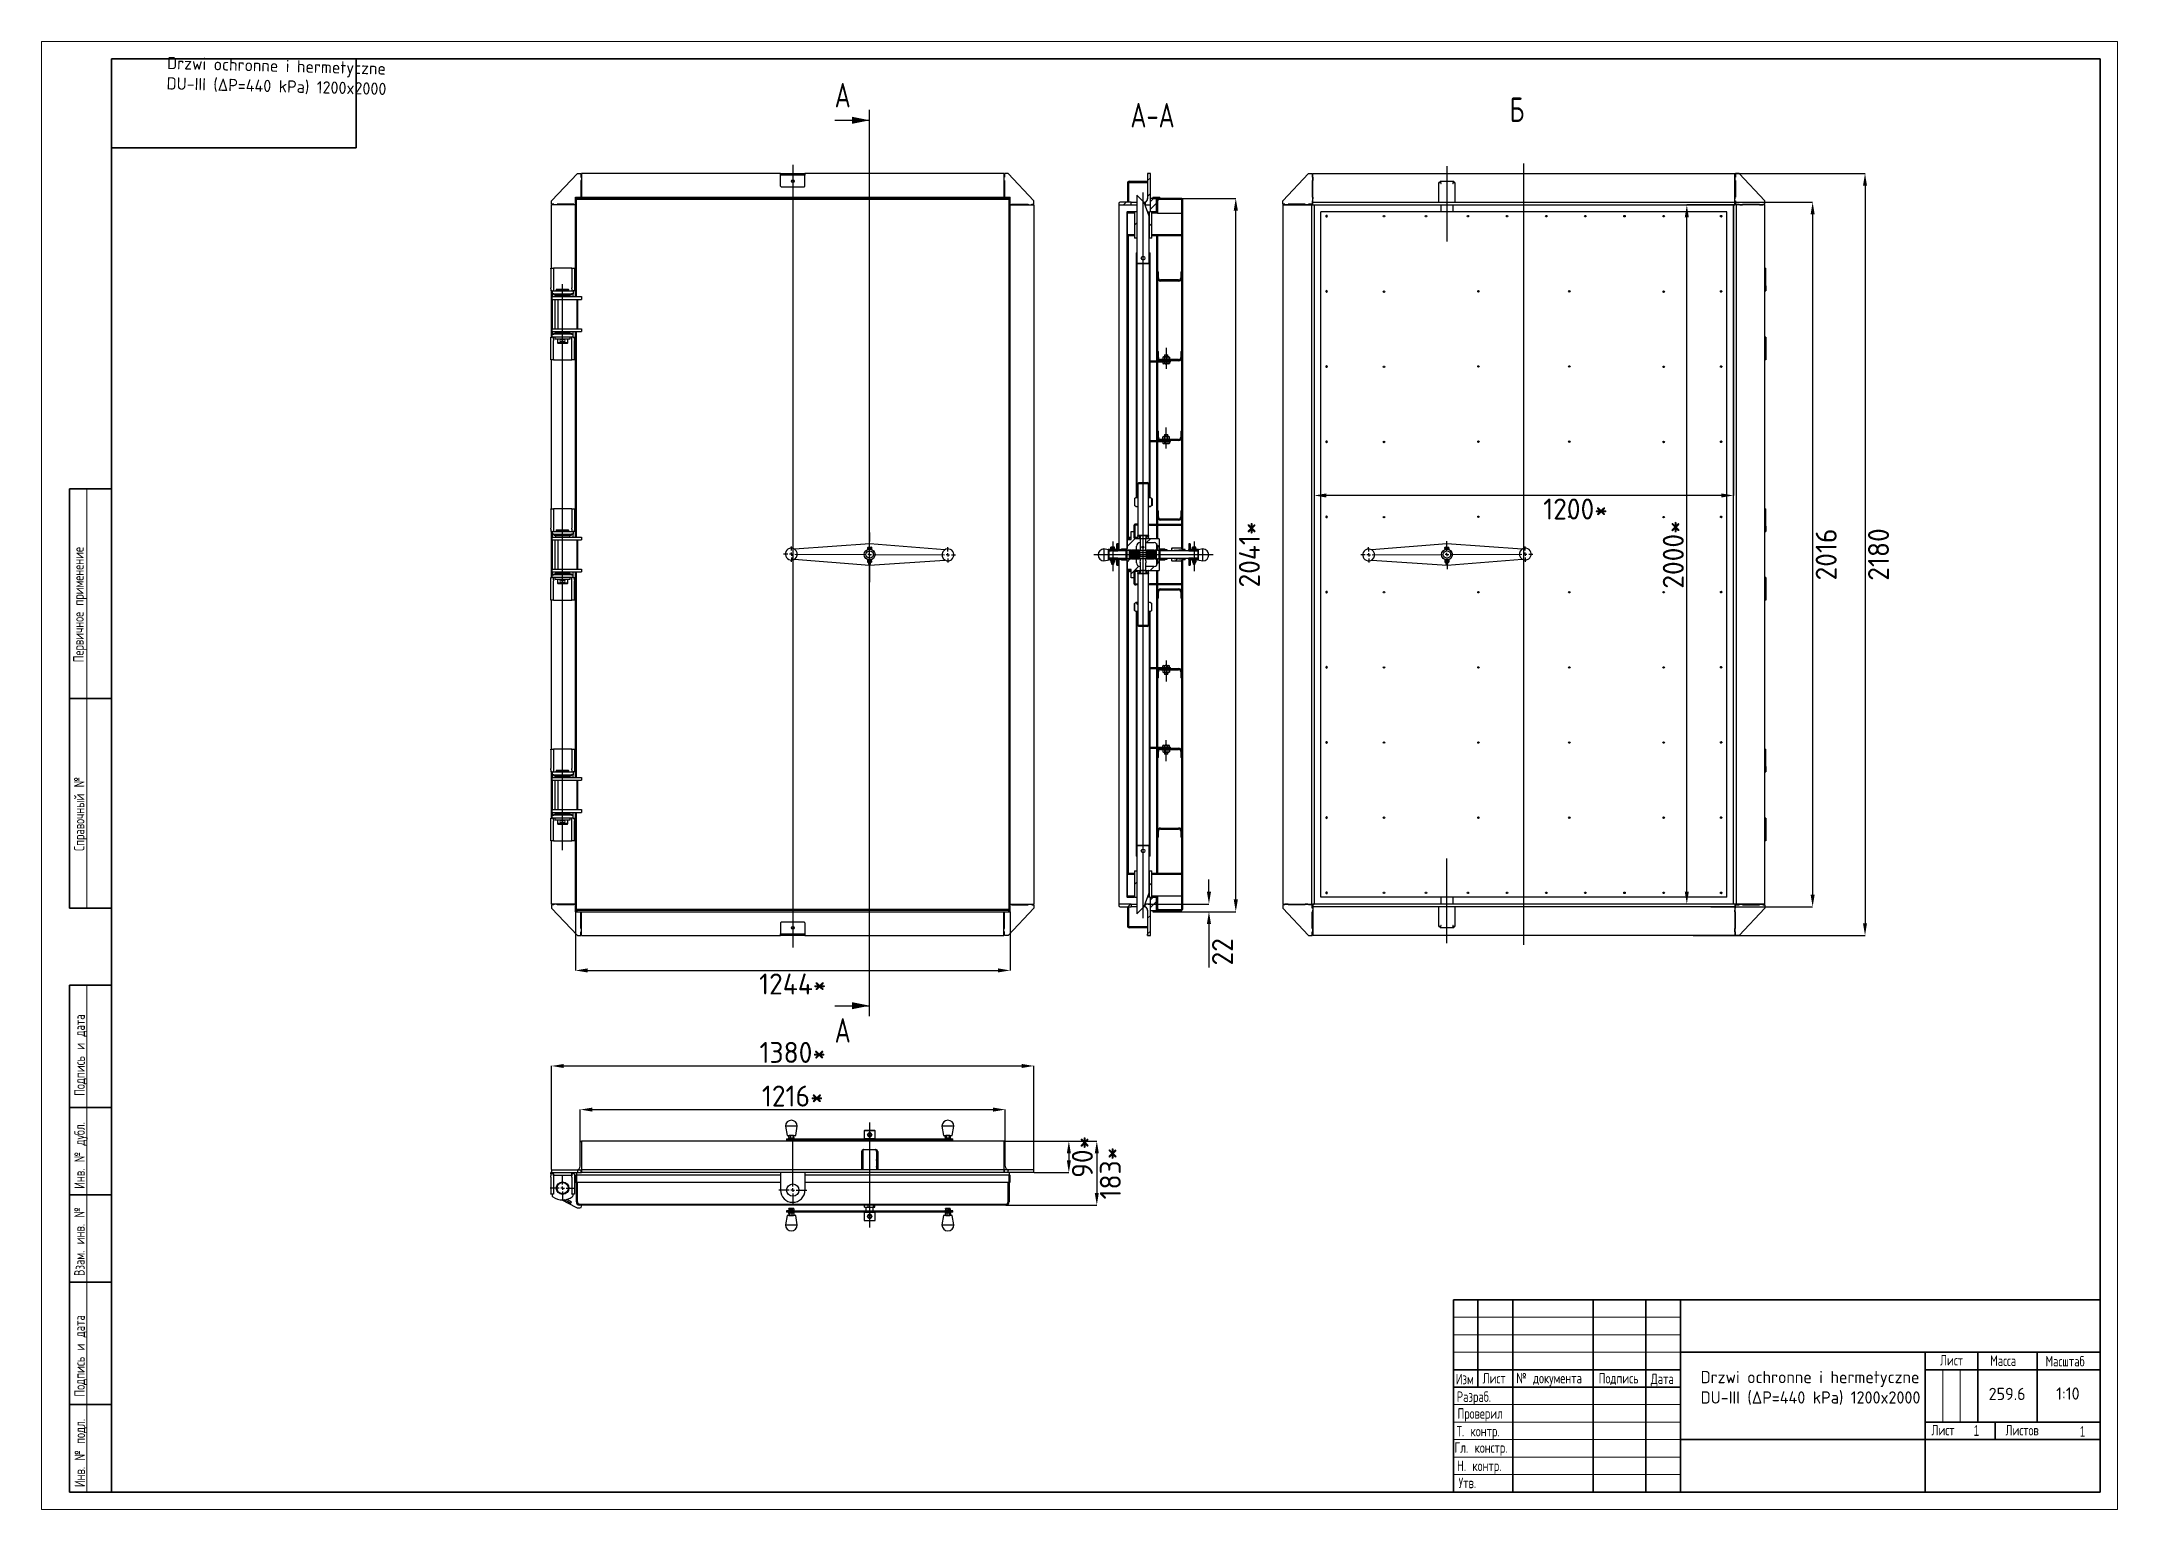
# Model space of a CAD drawing. Header units: millimetres. Extents: x 0 to 594, y 0 to 420.
import ezdxf

# ---------------------------------------------------------------- set-up
doc = ezdxf.new("R2010")
doc.units = ezdxf.units.MM
doc.header["$PDSIZE"] = -1
doc.layers.add('FORMAT', color=7, linetype='Continuous')
doc.layers.add('HIDDEN', color=30, linetype='Continuous')
doc.styles.add('GOST-2.304_Type-B', font='')
doc.styles.add('SLDTEXTSTYLE0', font='TXT', dxfattribs={"width": 0.7, "bigfont": 'bigfont'})
doc.styles.add('SLDTEXTSTYLE1', font='TXT', dxfattribs={"width": 0.7})
doc.styles.get('GOST-2.304_Type-B').set_extended_font_data('GOST Common')
doc.dimstyles.new('SLDDIMSTYLE0', dxfattribs={"dimtxt": 3.5, "dimasz": 3.5, "dimexe": 0, "dimexo": 0.0625, "dimgap": 0.875, "dimtad": 2, "dimdec": 1, "dimlfac": 10, "dimrnd": 1e-09, "dimzin": 12, "dimdsep": 46, "dimtxsty": 'SLDTEXTSTYLE1', "dimsah": 1, "dimcen": 0.09, "dimadec": 0, "dimazin": 3, "dimtfac": 1, "dimtdec": 1, "dimtofl": 0, "dimtmove": 0, "dimatfit": 3, "dimfxl": 1, "dimfrac": 2, "dimtolj": 1, "dimtzin": 12, "dimarcsym": 0})

msp = doc.modelspace()

# ---------------------------------------------------------------- texts
at = {"color": 7, "linetype": 'Continuous', "lineweight": 0, "insert": (36.142, 421.468), "char_height": 3.5, "width": 66.21176, "attachment_point": 1, "rotation": 358.513416, "style": 'GOST-2.304_Type-B'}
msp.add_mtext('\\PDrzwi ochronne i hermetyczne DU-III (ΔР=440 kPa) 1200x2000', dxfattribs=at)
at = {"color": 7, "linetype": 'Continuous', "lineweight": 0, "char_height": 3, "attachment_point": 1, "rotation": 90, "style": 'SLDTEXTSTYLE0'}
for s, insert in [('Первичное применение', (9.066, 242.389)), ('Справочный №', (9.271, 188.4)), ('Подпись и дата', (9.403, 118.347)), ('Инв. № дубл.', (9.384, 91.754)), ('Взам. инв. №', (9.342, 66.804)), ('Подпись и дата', (9.398, 32.301)), ('Инв. № подл.', (9.455, 6.408))]:
    msp.add_mtext(s, dxfattribs=dict(at, insert=insert))
at = {"color": 7, "linetype": 'Continuous', "lineweight": 0, "char_height": 3, "attachment_point": 1}
for s, insert, style in [('Лист', (543.232, 44.186), 'SLDTEXTSTYLE0'), ('Масса', (557.584, 44.064), 'SLDTEXTSTYLE0'), ('Масштаб', (573.413, 43.909), 'SLDTEXTSTYLE0'), ('Изм', (404.675, 38.803), 'SLDTEXTSTYLE0'), ('Лист', (412.349, 39.038), 'SLDTEXTSTYLE0'), ('№ документа', (421.986, 39.093), 'SLDTEXTSTYLE0'), ('Подпись', (445.56, 39.038), 'SLDTEXTSTYLE0'), ('Дата', (460.476, 38.882), 'SLDTEXTSTYLE0'), ('Разраб.', (404.954, 33.77), 'SLDTEXTSTYLE0'), ('Т. контр.', (404.892, 23.905), 'SLDTEXTSTYLE0'), ('Проверил', (405.162, 28.97), 'SLDTEXTSTYLE0'), ('Лист', (540.774, 24.216), 'SLDTEXTSTYLE0'), ('1', (552.863, 24.062), 'SLDTEXTSTYLE1'), ('Листов', (561.962, 24.178), 'SLDTEXTSTYLE0'), ('1', (583.224, 23.811), 'SLDTEXTSTYLE1'), ('Гл. констр.', (404.296, 19.203), 'SLDTEXTSTYLE0'), ('Н. контр.', (405.033, 13.993), 'SLDTEXTSTYLE0'), ('Утв.', (405.461, 9.092), 'SLDTEXTSTYLE0')]:
    msp.add_mtext(s, dxfattribs=dict(at, insert=insert, style=style))
at = {"color": 7, "linetype": 'Continuous', "lineweight": 0, "char_height": 3.5, "width": 66.21176, "attachment_point": 1, "style": 'GOST-2.304_Type-B'}
for s, insert in [('Drzwi ochronne i hermetyczne DU-III (ΔР=440 kPa) 1200x2000', (474.714, 39.631)), ('259.6', (557.128, 34.813)), ('1:10', (576.447, 34.918))]:
    msp.add_mtext(s, dxfattribs=dict(at, insert=insert))
at = {"layer": 'FORMAT', "char_height": 7, "style": 'SLDTEXTSTYLE0'}
for s, insert, attachment_point in [('А', (226.949, 408.144), 1), ('Б', (422.178, 404.008), 2), ('А-А', (317.901, 402.411), 2), ('А', (226.949, 140.577), 1)]:
    msp.add_mtext(s, dxfattribs=dict(at, insert=insert, attachment_point=attachment_point))

# ---------------------------------------------------------------- blocks, each defined once
blk = doc.blocks.new('_D_1')
at = {"layer": 'Defpoints', "color": 0, "transparency": 16777216}
for p in [(152.75, 171.03), (277.15, 171.03), (277.15, 154.23)]:
    blk.add_point(p, dxfattribs=at)
at = {"layer": 'FORMAT', "color": 0, "lineweight": -2, "transparency": 16777216}
for p, q in [((152.75, 170.97), (152.75, 154.23)), ((277.15, 170.97), (277.15, 154.23)), ((156.25, 154.23), (273.65, 154.23))]:
    blk.add_line(p, q, dxfattribs=at)
at = {"layer": 'FORMAT', "color": 0, "transparency": 16777216}
for points in [[(156.25, 154.81), (156.25, 153.64), (152.75, 154.23)], [(273.65, 154.81), (273.65, 153.64), (277.15, 154.23)]]:
    blk.add_solid(points, dxfattribs=at)
at = {"layer": 'FORMAT', "color": 0, "transparency": 16777216, "insert": (214.95, 153.35), "char_height": 6, "attachment_point": 2, "style": 'GOST-2.304_Type-B'}
blk.add_mtext('\\A1;1244*', dxfattribs=at)
blk = doc.blocks.new('SW_CENTERMARKSYMBOL_0')
at = {"layer": 'FORMAT', "color": 0}
for p, q in [((22.4, 0.89), (22.43, 6.18)), ((-1, 0), (-2.2, 0.01)), ((0, 0), (-0.5, 0)), ((0, 1), (0.01, 2.2)), ((0, 0), (0, 0.5)), ((0, 0), (0, -0.5)), ((0, 0), (0.5, 0)), ((22.4, -0.11), (22.4, 0.39)), ((44.8, 0.79), (44.81, 1.99)), ((44.8, -0.21), (44.8, 0.29)), ((0, -1), (-0.01, -2.2)), ((1, 0), (21.4, -0.1)), ((22.4, -0.11), (21.9, -0.1)), ((22.39, -1.11), (22.36, -7.98)), ((22.4, -0.11), (22.4, -0.61)), ((22.4, -0.11), (22.9, -0.11)), ((23.4, -0.11), (43.8, -0.21)), ((44.8, -0.21), (44.3, -0.21)), ((44.79, -1.21), (44.79, -2.41)), ((44.8, -0.21), (44.8, -0.71)), ((44.8, -0.21), (45.3, -0.22)), ((45.8, -0.22), (47, -0.22))]:
    blk.add_line(p, q, dxfattribs=at)
blk = doc.blocks.new('_D_9')
at = {"layer": 'Defpoints', "color": 0, "transparency": 16777216}
for p in [(275.35, 105.39), (275.95, 87.09), (301.95, 87.09)]:
    blk.add_point(p, dxfattribs=at)
at = {"layer": 'FORMAT', "color": 0, "lineweight": -2, "transparency": 16777216}
for p, q in [((275.41, 105.39), (301.95, 105.39)), ((301.95, 101.89), (301.95, 90.59)), ((276.01, 87.09), (301.95, 87.09))]:
    blk.add_line(p, q, dxfattribs=at)
at = {"layer": 'FORMAT', "color": 0, "transparency": 16777216}
for points in [[(301.37, 101.89), (302.53, 101.89), (301.95, 105.39)], [(301.37, 90.59), (302.53, 90.59), (301.95, 87.09)]]:
    blk.add_solid(points, dxfattribs=at)
at = {"layer": 'FORMAT', "color": 0, "transparency": 16777216, "insert": (302.82, 96.24), "char_height": 6, "attachment_point": 2, "rotation": 90, "style": 'GOST-2.304_Type-B'}
blk.add_mtext('\\A1;183*', dxfattribs=at)
blk = doc.blocks.new('_D_10')
at = {"layer": 'Defpoints', "color": 0, "transparency": 16777216}
for p in [(275.35, 105.39), (283.95, 96.39), (293.95, 96.39)]:
    blk.add_point(p, dxfattribs=at)
at = {"layer": 'FORMAT', "color": 0, "lineweight": -2, "transparency": 16777216}
for p, q in [((275.41, 105.39), (293.95, 105.39)), ((293.95, 101.89), (293.95, 99.89)), ((284.01, 96.39), (293.95, 96.39))]:
    blk.add_line(p, q, dxfattribs=at)
at = {"layer": 'FORMAT', "color": 0, "transparency": 16777216}
for points in [[(293.37, 101.89), (294.53, 101.89), (293.95, 105.39)], [(293.37, 99.89), (294.53, 99.89), (293.95, 96.39)]]:
    blk.add_solid(points, dxfattribs=at)
at = {"layer": 'FORMAT', "color": 0, "transparency": 16777216, "insert": (294.82, 100.89), "char_height": 6, "attachment_point": 2, "rotation": 90, "style": 'GOST-2.304_Type-B'}
blk.add_mtext('\\A1;90*', dxfattribs=at)
blk = doc.blocks.new('_D_11')
at = {"layer": 'Defpoints', "color": 0, "transparency": 16777216}
for p in [(275.75, 114.41), (154.15, 105.06), (275.75, 105.06)]:
    blk.add_point(p, dxfattribs=at)
at = {"layer": 'FORMAT', "color": 0, "lineweight": -2, "transparency": 16777216}
for p, q in [((154.15, 105.12), (154.15, 114.41)), ((157.65, 114.41), (272.25, 114.41)), ((275.75, 105.12), (275.75, 114.41))]:
    blk.add_line(p, q, dxfattribs=at)
at = {"layer": 'FORMAT', "color": 0, "transparency": 16777216}
for points in [[(157.65, 114.99), (157.65, 113.82), (154.15, 114.41)], [(272.25, 114.99), (272.25, 113.82), (275.75, 114.41)]]:
    blk.add_solid(points, dxfattribs=at)
at = {"layer": 'FORMAT', "color": 0, "transparency": 16777216, "insert": (214.95, 121.28), "char_height": 6, "attachment_point": 2, "style": 'GOST-2.304_Type-B'}
blk.add_mtext('\\A1;1216*', dxfattribs=at)
blk = doc.blocks.new('_D_12')
at = {"layer": 'Defpoints', "color": 0, "transparency": 16777216}
for p in [(283.95, 126.89), (145.95, 97.19), (283.95, 97.19)]:
    blk.add_point(p, dxfattribs=at)
at = {"layer": 'FORMAT', "color": 0, "lineweight": -2, "transparency": 16777216}
for p, q in [((145.95, 97.25), (145.95, 126.89)), ((149.45, 126.89), (280.45, 126.89)), ((283.95, 97.25), (283.95, 126.89))]:
    blk.add_line(p, q, dxfattribs=at)
at = {"layer": 'FORMAT', "color": 0, "transparency": 16777216}
for points in [[(149.45, 127.47), (149.45, 126.31), (145.95, 126.89)], [(280.45, 127.47), (280.45, 126.31), (283.95, 126.89)]]:
    blk.add_solid(points, dxfattribs=at)
at = {"layer": 'FORMAT', "color": 0, "transparency": 16777216, "insert": (214.95, 133.77), "char_height": 6, "attachment_point": 2, "style": 'GOST-2.304_Type-B'}
blk.add_mtext('\\A1;1380*', dxfattribs=at)
blk = doc.blocks.new('SW_CENTERMARKSYMBOL_1')
at = {"layer": 'FORMAT', "color": 0}
for p, q in [((-1, 0), (-3.55, 0)), ((0, 0), (-0.5, 0)), ((0, 1), (0, 3.55)), ((0, 0), (0, 0.5)), ((0, 0), (0, -0.5)), ((0, 0), (0.5, 0)), ((1, 0), (3.55, 0)), ((0, -1), (0, -3.55))]:
    blk.add_line(p, q, dxfattribs=at)
blk = doc.blocks.new('SW_CENTERMARKSYMBOL_2')
at = {"layer": 'FORMAT', "color": 0}
for p, q in [((0, 1), (0, 13.83)), ((-1, 0), (-4, 0)), ((0, 0), (-0.5, 0)), ((0, 0), (0, 0.5)), ((0, 0), (0, -0.5)), ((0, 0), (0.5, 0)), ((1, 0), (4, 0)), ((0, -1), (0, -4))]:
    blk.add_line(p, q, dxfattribs=at)
blk = doc.blocks.new('SW_HATCH_0')
at = {"color": 0, "linetype": 'Continuous', "lineweight": 18}
for p, q in [((-3.53, 214.56), (-3.23, 214.26)), ((0, 215.53), (-0.8, 214.73)), ((-6.96, 208.56), (-7.76, 207.76)), ((-6.6, 213.15), (-6.3, 212.85)), ((-6.6, 208.66), (-6.51, 208.56)), ((0, 211.04), (-0.8, 210.24)), ((0.87, 209.66), (0, 208.79)), ((1.7, 208.25), (0, 206.55)), ((1.82, 209.21), (2.04, 208.99)), ((5.86, 209.66), (6.16, 209.36)), ((-6.7, 204.34), (-6.8, 204.24)), ((-6.7, 202.09), (-6.8, 201.99)), ((-5.27, 205.76), (-5.57, 205.46)), ((-3.91, 202.64), (-4.6, 201.95)), ((0.4, 202.46), (-0.29, 201.77)), ((1.7, 206), (1.46, 205.76)), ((9.3, 206.87), (9, 206.57)), ((9.3, 202.38), (9, 202.08)), ((-6.7, 199.85), (-6.8, 199.75)), ((-6.7, 197.6), (-6.8, 197.5)), ((-6.19, 199.26), (-5.89, 198.96)), ((2.79, 199.26), (3.09, 198.96)), ((7.28, 199.26), (7.58, 198.96)), ((9.3, 197.89), (9, 197.59)), ((-6.7, 195.36), (-6.8, 195.26)), ((-6.7, 193.11), (-6.8, 193.01)), ((-6.7, 190.87), (-6.8, 190.77)), ((-3.9, 193.67), (-4.1, 193.47)), ((-0.1, 192.98), (-0.3, 192.78)), ((9.3, 193.4), (9, 193.1)), ((-6.7, 188.62), (-6.8, 188.52)), ((-6.7, 186.38), (-6.8, 186.28)), ((-3.9, 189.18), (-4.1, 188.98)), ((-3.9, 184.69), (-4.1, 184.49)), ((-0.1, 188.49), (-0.3, 188.29)), ((2.44, 186.53), (2.22, 186.32)), ((6.71, 186.31), (6.41, 186.01)), ((8.95, 188.56), (8.65, 188.26)), ((9.3, 188.91), (9, 188.61)), ((9.3, 184.41), (9, 184.11)), ((-6.7, 184.13), (-6.8, 184.03)), ((-6.7, 181.89), (-6.8, 181.79)), ((-6.7, 179.64), (-6.8, 179.54)), ((-3.9, 180.2), (-4.1, 180)), ((-0.1, 184), (-0.3, 183.8)), ((-0.1, 179.51), (-0.3, 179.31)), ((9.3, 179.92), (9, 179.62)), ((-6.7, 177.4), (-6.8, 177.3)), ((-6.7, 175.15), (-6.8, 175.05)), ((-6.7, 172.91), (-6.8, 172.81)), ((-3.9, 175.71), (-4.1, 175.51)), ((-0.1, 175.01), (-0.3, 174.81)), ((9.3, 175.43), (9, 175.13)), ((-6.7, 170.66), (-6.8, 170.56)), ((-6.7, 168.41), (-6.8, 168.31)), ((-3.9, 171.21), (-4.1, 171.01)), ((-3.9, 166.72), (-4.1, 166.52)), ((-0.1, 170.52), (-0.3, 170.32)), ((9.3, 170.94), (9, 170.64)), ((9.3, 166.45), (9, 166.15)), ((-6.7, 166.17), (-6.8, 166.07)), ((-6.7, 163.92), (-6.8, 163.82)), ((-6.7, 161.68), (-6.8, 161.58)), ((-3.9, 162.23), (-4.1, 162.03)), ((-0.1, 166.03), (-0.3, 165.83)), ((-0.1, 161.54), (-0.3, 161.34)), ((2.32, 163.96), (2.09, 163.73)), ((2.92, 163.21), (3.22, 162.91)), ((6.36, 163.51), (6.06, 163.21)), ((8.66, 165.81), (8.65, 165.8)), ((9.3, 161.96), (9, 161.66)), ((-6.7, 159.43), (-6.8, 159.33)), ((-6.7, 157.19), (-6.8, 157.09)), ((-6.7, 154.94), (-6.8, 154.84)), ((-3.9, 157.74), (-4.1, 157.54)), ((-0.1, 157.05), (-0.3, 156.85)), ((9.3, 157.47), (9, 157.17)), ((-6.7, 152.7), (-6.8, 152.6)), ((-3.9, 153.25), (-4.1, 153.05)), ((-3.9, 148.76), (-4.1, 148.56)), ((-0.1, 152.56), (-0.3, 152.36)), ((9.3, 152.98), (9, 152.68)), ((-6.7, 148.21), (-6.8, 148.11)), ((-6.7, 145.96), (-6.8, 145.86)), ((-6.7, 143.72), (-6.8, 143.62)), ((-3.9, 144.27), (-4.1, 144.07)), ((-0.1, 148.07), (-0.3, 147.87)), ((-0.1, 143.58), (-0.3, 143.38)), ((9.3, 148.49), (9, 148.19)), ((9.3, 144), (9, 143.7)), ((-6.7, 141.47), (-6.8, 141.37)), ((-6.7, 139.23), (-6.8, 139.13)), ((-6.7, 136.98), (-6.8, 136.88)), ((-3.9, 139.78), (-4.1, 139.58)), ((-0.1, 139.09), (-0.3, 138.89)), ((2.3, 141.49), (2.01, 141.2)), ((3.27, 140.41), (3.57, 140.11)), ((6.01, 140.71), (5.71, 140.41)), ((9.3, 139.51), (9, 139.21)), ((-6.7, 134.74), (-6.8, 134.64)), ((-6.7, 132.49), (-6.8, 132.39)), ((-3.9, 135.29), (-4.1, 135.09)), ((-3.9, 130.8), (-4.1, 130.6)), ((-0.1, 134.6), (-0.3, 134.4)), ((9.3, 135.02), (9, 134.72)), ((-6.7, 130.25), (-6.8, 130.15)), ((-6.7, 128), (-6.8, 127.9)), ((-6.7, 125.76), (-6.8, 125.66)), ((-3.9, 126.31), (-4.1, 126.11)), ((-0.1, 130.11), (-0.3, 129.91)), ((-0.1, 125.62), (-0.3, 125.42)), ((9.3, 130.53), (9, 130.23)), ((9.3, 126.04), (9, 125.74)), ((-6.7, 123.51), (-6.8, 123.41)), ((-6.7, 121.27), (-6.8, 121.17)), ((-6.7, 119.02), (-6.8, 118.92)), ((-0.6, 121.83), (-0.26, 121.49)), ((2.3, 119.04), (2, 118.74)), ((9.3, 121.55), (9, 121.25)), ((-6.7, 116.78), (-6.8, 116.68)), ((-6.7, 114.53), (-6.8, 114.43)), ((-0.94, 113.19), (-0.7, 112.95)), ((0.28, 116.46), (0.58, 116.16)), ((4.77, 116.46), (5.07, 116.16)), ((5.66, 117.91), (5.36, 117.61)), ((9.3, 117.06), (9, 116.76)), ((-10.5, 109.28), (-10.04, 108.82)), ((-7.33, 109.41), (-7.72, 109.03)), ((-6.7, 112.29), (-6.8, 112.19)), ((-6.7, 110.04), (-6.8, 109.94)), ((-4.45, 112.29), (-6.7, 110.04)), ((0.04, 112.29), (-1.1, 111.16)), ((2.54, 110.3), (2.04, 109.8)), ((3.37, 108.89), (3.2, 109.06)), ((6.29, 109.56), (6, 109.27)), ((9.3, 112.57), (9, 112.27)), ((11.35, 110.13), (10.95, 109.73)), ((11.92, 109.31), (12.2, 109.03)), ((-12.05, 106.34), (-11.92, 106.21)), ((-7.88, 106.66), (-7.69, 106.47)), ((-6.7, 105.55), (-6.8, 105.45)), ((-6.7, 103.31), (-6.8, 103.21)), ((-6.7, 101.06), (-6.8, 100.96)), ((-5.76, 106.5), (-6.7, 105.55)), ((-3.32, 104.44), (-5.5, 102.26)), ((1.1, 104.37), (-0.04, 103.23)), ((2.54, 105.81), (2.04, 105.31)), ((3.23, 106.5), (2.84, 106.11)), ((7.76, 106.54), (7.18, 105.96)), ((9.3, 103.59), (9, 103.29)), ((11.35, 105.64), (10.95, 105.24)), ((-6.7, 98.82), (-6.8, 98.72)), ((-6.7, 96.57), (-6.8, 96.47)), ((-0.3, 99.08), (-0.28, 99.06)), ((2.3, 96.59), (2, 96.29)), ((3.62, 97.91), (3.32, 97.61)), ((3.91, 99.36), (4.21, 99.06)), ((8.11, 97.91), (7.81, 97.61)), ((8.4, 99.36), (8.7, 99.06)), ((9.3, 99.1), (9, 98.8)), ((-6.7, 94.33), (-6.8, 94.23)), ((-6.7, 92.08), (-6.8, 91.98)), ((-6.7, 89.84), (-6.8, 89.74)), ((-4.21, 94.01), (-3.6, 93.4)), ((-3.9, 90.39), (-4.1, 90.19)), ((-0.1, 89.7), (-0.3, 89.5)), ((9.3, 94.61), (9, 94.31)), ((9.3, 90.12), (9, 89.82)), ((-6.7, 87.59), (-6.8, 87.49)), ((-6.7, 85.35), (-6.8, 85.25)), ((-3.9, 85.9), (-4.1, 85.7)), ((-0.1, 85.21), (-0.3, 85.01)), ((9.3, 85.63), (9, 85.33)), ((-6.7, 83.1), (-6.8, 83)), ((-6.7, 80.86), (-6.8, 80.76)), ((-6.7, 78.61), (-6.8, 78.51)), ((-3.9, 81.41), (-4.1, 81.21)), ((-0.1, 80.72), (-0.3, 80.52)), ((9.3, 81.14), (9, 80.84)), ((-6.7, 76.37), (-6.8, 76.27)), ((-6.7, 74.12), (-6.8, 74.02)), ((-6.7, 71.88), (-6.8, 71.78)), ((-3.9, 76.92), (-4.1, 76.72)), ((-3.9, 72.43), (-4.1, 72.23)), ((-0.1, 76.23), (-0.3, 76.03)), ((-0.1, 71.74), (-0.3, 71.54)), ((0.92, 75.41), (1.22, 75.11)), ((2.3, 74.14), (2, 73.84)), ((3.27, 75.11), (2.97, 74.81)), ((5.41, 75.41), (5.7, 75.12)), ((7.76, 75.11), (7.46, 74.81)), ((9.3, 76.65), (9, 76.35)), ((9.3, 72.16), (9, 71.86)), ((-6.7, 69.63), (-6.8, 69.53)), ((-6.7, 67.39), (-6.8, 67.29)), ((-3.9, 67.94), (-4.1, 67.74)), ((-0.1, 67.25), (-0.3, 67.05)), ((9.3, 67.67), (9, 67.37)), ((-6.7, 65.14), (-6.8, 65.04)), ((-6.7, 62.9), (-6.8, 62.8)), ((-6.7, 60.65), (-6.8, 60.55)), ((-3.9, 63.45), (-4.1, 63.25)), ((-0.1, 62.76), (-0.3, 62.56)), ((9.3, 63.18), (9, 62.88)), ((-6.7, 58.41), (-6.8, 58.31)), ((-6.7, 56.16), (-6.8, 56.06)), ((-6.7, 53.92), (-6.8, 53.82)), ((-3.9, 58.96), (-4.1, 58.76)), ((-3.9, 54.47), (-4.1, 54.27)), ((-0.1, 58.27), (-0.3, 58.07)), ((-0.1, 53.78), (-0.3, 53.58)), ((9.3, 58.69), (9, 58.39)), ((9.3, 54.2), (9, 53.9)), ((-6.7, 51.67), (-6.8, 51.57)), ((-6.7, 49.43), (-6.8, 49.33)), ((-3.9, 49.98), (-4.1, 49.78)), ((-0.1, 49.29), (-0.3, 49.09)), ((1.27, 52.61), (1.57, 52.31)), ((2.92, 52.31), (2, 51.39)), ((7.41, 52.31), (7.11, 52.01)), ((9.3, 49.71), (9, 49.41)), ((-6.7, 47.18), (-6.8, 47.08)), ((-6.7, 44.94), (-6.8, 44.84)), ((-6.7, 42.69), (-6.8, 42.59)), ((-3.9, 45.49), (-4.1, 45.29)), ((-0.1, 44.8), (-0.3, 44.6)), ((9.3, 45.22), (9, 44.92)), ((-6.7, 40.45), (-6.8, 40.35)), ((-6.7, 35.96), (-6.8, 35.86)), ((-3.9, 41), (-4.1, 40.8)), ((-0.1, 40.31), (-0.3, 40.11)), ((-0.1, 35.82), (-0.3, 35.62)), ((9.3, 40.73), (9, 40.43)), ((9.3, 36.24), (9, 35.94)), ((-6.7, 33.71), (-6.8, 33.61)), ((-6.7, 31.47), (-6.8, 31.37)), ((-3.9, 32.02), (-4.1, 31.82)), ((-0.1, 31.33), (-0.3, 31.13)), ((9.3, 31.75), (9, 31.45)), ((-6.7, 29.22), (-6.8, 29.12)), ((-6.7, 26.98), (-6.8, 26.88)), ((-6.7, 24.73), (-6.8, 24.63)), ((-3.9, 27.53), (-4.1, 27.33)), ((-0.1, 26.84), (-0.3, 26.64)), ((2.45, 29.39), (2.12, 29.06)), ((7.06, 29.51), (6.76, 29.21)), ((9.3, 27.26), (9, 26.96)), ((-6.7, 22.49), (-6.8, 22.39)), ((-6.7, 20.24), (-6.8, 20.14)), ((-6.7, 18), (-6.8, 17.9)), ((-3.9, 23.04), (-4.1, 22.84)), ((-0.1, 22.35), (-0.3, 22.15)), ((9.3, 22.77), (9, 22.47)), ((9.3, 18.28), (9, 17.98)), ((-6.7, 15.75), (-6.8, 15.65)), ((-6.7, 13.51), (-6.8, 13.41)), ((-3.91, 14.05), (-4.6, 13.36)), ((0.4, 13.87), (-0.29, 13.18)), ((1.4, 16.56), (1.7, 16.26)), ((5.89, 16.56), (6.19, 16.26)), ((9.3, 13.79), (9, 13.49)), ((-6.7, 11.26), (-6.8, 11.16)), ((-6.6, 6.6), (-6.3, 6.3)), ((-5.71, 7.76), (-6.51, 6.96)), ((-1.22, 7.76), (-1.5, 7.48)), ((0.78, 9.76), (0, 8.98)), ((1.7, 8.44), (0, 6.74)), ((1.08, 10.06), (0.78, 9.76)), ((1.7, 7.28), (2, 6.98)), ((2.82, 6.16), (3.12, 5.86)), ((7.31, 6.16), (7.61, 5.86)), ((9.3, 9.3), (9, 9)), ((-6.6, 2.11), (-6.3, 1.81)), ((-5.75, 1.26), (-5.45, 0.96)), ((-1.26, 1.26), (-0.96, 0.96)), ((0, 4.49), (-0.8, 3.69)), ((0, 0), (-0.8, -0.8)), ((1.23, 5.72), (1.07, 5.56))]:
    blk.add_line(p, q, dxfattribs=at)
blk = doc.blocks.new('*D60')
at = {"layer": 'Defpoints', "color": 0, "transparency": 16777216}
for p in [(326.3, 375.13), (341.72, 375.13), (319, 171.03)]:
    blk.add_point(p, dxfattribs=at)
at = {"layer": 'FORMAT', "color": 0, "lineweight": -2, "transparency": 16777216}
for p, q in [((326.36, 375.13), (341.72, 375.13)), ((341.72, 174.53), (341.72, 371.63)), ((319.06, 171.03), (341.72, 171.03))]:
    blk.add_line(p, q, dxfattribs=at)
at = {"layer": 'FORMAT', "color": 0, "transparency": 16777216}
for points in [[(341.14, 371.63), (342.31, 371.63), (341.72, 375.13)], [(341.14, 174.53), (342.31, 174.53), (341.72, 171.03)]]:
    blk.add_solid(points, dxfattribs=at)
at = {"layer": 'FORMAT', "color": 0, "transparency": 16777216, "insert": (342.6, 273.23), "char_height": 6, "attachment_point": 2, "rotation": 90, "style": 'GOST-2.304_Type-B'}
blk.add_mtext('\\A1;2041*', dxfattribs=at)
blk = doc.blocks.new('_D_15')
at = {"layer": 'Defpoints', "color": 0, "transparency": 16777216}
for p in [(470.77, 373.23), (484.54, 373.23), (484.54, 173.23)]:
    blk.add_point(p, dxfattribs=at)
at = {"layer": 'FORMAT', "color": 0, "lineweight": -2, "transparency": 16777216}
for p, q in [((484.48, 373.23), (470.77, 373.23)), ((470.77, 176.73), (470.77, 369.73)), ((484.48, 173.23), (470.77, 173.23))]:
    blk.add_line(p, q, dxfattribs=at)
at = {"layer": 'FORMAT', "color": 0, "transparency": 16777216}
for points in [[(470.19, 369.73), (471.35, 369.73), (470.77, 373.23)], [(470.19, 176.73), (471.35, 176.73), (470.77, 173.23)]]:
    blk.add_solid(points, dxfattribs=at)
at = {"layer": 'FORMAT', "color": 0, "transparency": 16777216, "insert": (463.9, 273.23), "char_height": 6, "attachment_point": 2, "rotation": 90, "style": 'GOST-2.304_Type-B'}
blk.add_mtext('\\A1;2000*', dxfattribs=at)
blk = doc.blocks.new('_D_16')
at = {"layer": 'Defpoints', "color": 0, "transparency": 16777216}
for p in [(364.14, 373.23), (484.14, 373.23), (364.14, 290.12)]:
    blk.add_point(p, dxfattribs=at)
at = {"layer": 'FORMAT', "color": 0, "lineweight": -2, "transparency": 16777216}
for p, q in [((364.14, 373.17), (364.14, 290.12)), ((484.14, 373.17), (484.14, 290.12)), ((480.64, 290.12), (367.64, 290.12))]:
    blk.add_line(p, q, dxfattribs=at)
at = {"layer": 'FORMAT', "color": 0, "transparency": 16777216}
for points in [[(367.64, 290.7), (367.64, 289.54), (364.14, 290.12)], [(480.64, 290.7), (480.64, 289.54), (484.14, 290.12)]]:
    blk.add_solid(points, dxfattribs=at)
at = {"layer": 'FORMAT', "color": 0, "transparency": 16777216, "insert": (438.93, 289.24), "char_height": 6, "attachment_point": 2, "style": 'GOST-2.304_Type-B'}
blk.add_mtext('\\A1;1200*', dxfattribs=at)
blk = doc.blocks.new('SW_CENTERMARKSYMBOL_3')
at = {"layer": 'FORMAT', "color": 0}
for p, q in [((0, 0), (-0.5, 0)), ((0, 1), (-0.01, 2.2)), ((0, 0), (0, 0.5)), ((0, 0), (0, -0.5)), ((0, 0), (0.5, 0)), ((1, 0), (21.4, 0.1)), ((22.4, 0.11), (21.9, 0.1)), ((22.39, 1.11), (22.38, 3.93)), ((22.4, 0.11), (22.4, 0.61)), ((22.4, 0.11), (22.4, -0.39)), ((22.4, 0.11), (22.9, 0.11)), ((23.4, 0.11), (43.8, 0.21)), ((44.8, 0.21), (44.3, 0.21)), ((44.79, 1.21), (44.79, 2.41)), ((44.8, 0.21), (44.8, 0.71)), ((44.8, 0.21), (45.3, 0.22)), ((44.8, 0.21), (44.8, -0.29)), ((45.8, 0.22), (47, 0.22)), ((-1, 0), (-2.2, -0.01)), ((0, -1), (0.01, -2.2)), ((22.4, -0.89), (22.42, -4.08)), ((44.8, -0.79), (44.81, -1.99))]:
    blk.add_line(p, q, dxfattribs=at)
blk = doc.blocks.new('*D59')
at = {"layer": 'Defpoints', "color": 0, "transparency": 16777216}
for p in [(476.26, 374.03), (477.54, 172.43), (506.78, 172.43)]:
    blk.add_point(p, dxfattribs=at)
at = {"layer": 'FORMAT', "color": 0, "lineweight": -2, "transparency": 16777216}
for p, q in [((476.32, 374.03), (506.78, 374.03)), ((506.78, 370.53), (506.78, 175.93)), ((477.61, 172.43), (506.78, 172.43))]:
    blk.add_line(p, q, dxfattribs=at)
at = {"layer": 'FORMAT', "color": 0, "transparency": 16777216}
for points in [[(506.19, 370.53), (507.36, 370.53), (506.78, 374.03)], [(506.19, 175.93), (507.36, 175.93), (506.78, 172.43)]]:
    blk.add_solid(points, dxfattribs=at)
at = {"layer": 'FORMAT', "color": 0, "transparency": 16777216, "insert": (510.65, 273.23), "char_height": 6, "attachment_point": 5, "rotation": 90, "style": 'GOST-2.304_Type-B'}
blk.add_mtext('\\A1;2016', dxfattribs=at)
blk = doc.blocks.new('*D61')
at = {"layer": 'Defpoints', "color": 0, "transparency": 16777216}
for p in [(316.55, 173.23), (319, 171.03), (334.04, 171.03)]:
    blk.add_point(p, dxfattribs=at)
at = {"layer": 'FORMAT', "color": 0, "lineweight": -2, "transparency": 16777216}
for p, q in [((334.04, 176.73), (334.04, 180.23)), ((316.61, 173.23), (334.04, 173.23)), ((319.06, 171.03), (334.04, 171.03)), ((334.04, 167.53), (334.04, 155.08))]:
    blk.add_line(p, q, dxfattribs=at)
at = {"layer": 'FORMAT', "color": 0, "transparency": 16777216}
for points in [[(333.46, 176.73), (334.63, 176.73), (334.04, 173.23)], [(333.46, 167.53), (334.63, 167.53), (334.04, 171.03)]]:
    blk.add_solid(points, dxfattribs=at)
at = {"layer": 'FORMAT', "color": 0, "transparency": 16777216, "insert": (337.92, 159.55), "char_height": 6, "attachment_point": 5, "rotation": 90, "style": 'GOST-2.304_Type-B'}
blk.add_mtext('\\A1;22', dxfattribs=at)
blk = doc.blocks.new('*D62')
at = {"layer": 'Defpoints', "color": 0, "transparency": 16777216}
for p in [(472.55, 382.23), (472.55, 164.23), (521.76, 164.23)]:
    blk.add_point(p, dxfattribs=at)
at = {"layer": 'FORMAT', "color": 0, "lineweight": -2, "transparency": 16777216}
for p, q in [((472.62, 382.23), (521.76, 382.23)), ((521.76, 378.73), (521.76, 167.73)), ((472.62, 164.23), (521.76, 164.23))]:
    blk.add_line(p, q, dxfattribs=at)
at = {"layer": 'FORMAT', "color": 0, "transparency": 16777216}
for points in [[(521.18, 378.73), (522.34, 378.73), (521.76, 382.23)], [(521.18, 167.73), (522.34, 167.73), (521.76, 164.23)]]:
    blk.add_solid(points, dxfattribs=at)
at = {"layer": 'FORMAT', "color": 0, "transparency": 16777216, "insert": (525.63, 273.23), "char_height": 6, "attachment_point": 5, "rotation": 90, "style": 'GOST-2.304_Type-B'}
blk.add_mtext('\\A1;2180', dxfattribs=at)

# ---------------------------------------------------------------- dimensions: what is measured, and where the dimension line sits
at = {"layer": 'FORMAT'}
for base, p1, p2, picture, middle in [((521.759, 164.228), (472.554, 382.228), (472.554, 164.228), '*D62', (525.634, 273.228)), ((506.778, 172.428), (476.255, 374.028), (477.545, 172.428), '*D59', (510.653, 273.228)), ((334.043, 171.028), (316.549, 173.228), (318.999, 171.028), '*D61', (337.918, 159.553))]:
    dim = msp.add_linear_dim(base=base, p1=p1, p2=p2, angle=90, dimstyle='SLDDIMSTYLE0', override={"dimtxt": 6, "dimtxsty": 'GOST-2.304_Type-B'}, dxfattribs=at)
    dim.commit()
    dim.dimension.update_dxf_attribs({"geometry": picture, "text_midpoint": middle})
for base, p1, p2, angle, picture, middle in [((341.724, 375.128), (318.999, 171.028), (326.299, 375.128), 90, '*D60', (341.724, 273.228)), ((470.77, 373.228), (484.542, 173.228), (484.542, 373.228), 90, '_D_15', (470.77, 273.228)), ((283.949, 126.891), (145.949, 97.187), (283.949, 97.187), 0, '_D_12', (214.949, 126.891)), ((293.949, 96.387), (275.349, 105.387), (283.949, 96.387), 90, '_D_10', (293.949, 100.887)), ((301.949, 87.087), (275.349, 105.387), (275.949, 87.087), 90, '_D_9', (301.949, 96.237))]:
    dim = msp.add_linear_dim(base=base, p1=p1, p2=p2, angle=angle, text='<>*', dimstyle='SLDDIMSTYLE0', override={"dimtxt": 6, "dimtxsty": 'GOST-2.304_Type-B'}, dxfattribs=at)
    dim.commit()
    dim.dimension.update_dxf_attribs({"geometry": picture, "text_midpoint": middle, "dimtype": 160})
for base, p1, p2, picture, middle in [((364.142, 290.12), (484.142, 373.228), (364.142, 373.228), '_D_16', (438.926, 290.12)), ((277.149, 154.228), (152.749, 171.028), (277.149, 171.028), '_D_1', (214.949, 154.228)), ((275.749, 114.406), (154.149, 105.057), (275.749, 105.057), '_D_11', (214.949, 114.406))]:
    dim = msp.add_linear_dim(base=base, p1=p1, p2=p2, text='<>*', dimstyle='SLDDIMSTYLE0', override={"dimtxt": 6, "dimtxsty": 'GOST-2.304_Type-B'}, dxfattribs=at)
    dim.commit()
    dim.dimension.update_dxf_attribs({"geometry": picture, "text_midpoint": middle, "dimtype": 160})

# ---------------------------------------------------------------- linework, layer by layer
at = {"color": 7, "linetype": 'Continuous', "lineweight": 35}
for p, q in [((20, 415), (589, 415)), ((20, 415), (20, 5)), ((90, 389.625), (90, 415)), ((589, 415), (589, 5)), ((20, 389.625), (90, 389.625)), ((8, 172), (8, 292)), ((8, 292), (20, 292)), ((8, 232), (20, 232)), ((20, 172), (8, 172)), ((8, 5), (8, 150)), ((8, 150), (20, 150)), ((8, 115), (20, 115)), ((8, 90), (20, 90)), ((8, 65), (20, 65)), ((404, 5), (404, 60)), ((404, 60), (589, 60)), ((411, 60), (411, 35)), ((421, 60), (421, 5)), ((444, 60), (444, 5)), ((459, 60), (459, 5)), ((469, 60), (469, 5)), ((469, 45), (589, 45)), ((539, 5), (539, 45)), ((554, 45), (554, 25)), ((571, 45), (571, 25)), ((404, 40), (469, 40)), ((539, 40), (589, 40)), ((8, 30), (20, 30)), ((404, 35), (469, 35)), ((539, 25), (589, 25)), ((559, 25), (559, 20)), ((469, 20), (589, 20)), ((20, 5), (8, 5)), ((20, 5), (589, 5))]:
    msp.add_line(p, q, dxfattribs=at)
at = {"color": 7, "linetype": 'Continuous', "lineweight": 18}
for p, q in [((13, 292), (13, 172)), ((13, 150), (13, 5)), ((404, 55), (469, 55)), ((404, 50), (469, 50)), ((404, 45), (469, 45)), ((544, 40), (544, 25)), ((549, 40), (549, 25)), ((404, 30), (469, 30)), ((404, 25), (469, 25)), ((404, 20), (469, 20)), ((404, 15), (469, 15)), ((404, 10), (469, 10))]:
    msp.add_line(p, q, dxfattribs=at)
at = {"layer": 'FORMAT'}
for p, q in [((236.949, 141.134), (236.949, 400.461)), ((226.949, 397.461), (236.949, 397.461)), ((145.949, 374.428), (153.349, 382.228)), ((153.349, 382.228), (154.349, 382.228)), ((154.349, 382.228), (154.349, 381.228)), ((154.349, 381.228), (154.549, 381.228)), ((154.549, 380.228), (154.349, 380.228)), ((154.349, 380.228), (154.349, 375.428)), ((211.449, 382.228), (154.549, 382.228)), ((154.549, 382.228), (154.549, 375.428)), ((154.549, 381.228), (154.549, 380.228)), ((211.449, 381.728), (211.449, 382.228)), ((211.449, 382.228), (214.949, 382.228)), ((214.949, 381.728), (211.449, 381.728)), ((211.449, 381.228), (211.449, 381.728)), ((211.449, 378.628), (211.449, 381.228)), ((214.949, 384.741), (214.949, 160.755)), ((214.949, 382.228), (218.449, 382.228)), ((218.449, 381.728), (214.949, 381.728)), ((218.449, 382.228), (218.449, 381.728)), ((275.349, 382.228), (218.449, 382.228)), ((218.449, 381.228), (218.449, 381.728)), ((218.449, 378.628), (218.449, 381.228)), ((275.349, 382.228), (275.349, 375.428)), ((275.349, 381.228), (275.349, 380.228)), ((275.549, 381.228), (275.349, 381.228)), ((275.349, 380.228), (275.549, 380.228)), ((275.549, 382.228), (275.549, 381.228)), ((276.549, 382.228), (275.549, 382.228)), ((275.549, 380.228), (275.549, 375.428)), ((283.949, 374.428), (276.549, 382.228)), ((316.829, 382.228), (316.499, 382.228)), ((316.499, 382.228), (316.499, 381.898)), ((316.499, 381.898), (316.499, 375.028)), ((317.299, 382.228), (316.829, 382.228)), ((317.299, 373.228), (317.299, 382.228)), ((355.142, 374.428), (362.542, 382.228)), ((362.542, 382.228), (363.542, 382.228)), ((363.542, 382.228), (363.542, 381.228)), ((363.542, 381.228), (363.742, 381.228)), ((363.742, 380.228), (363.542, 380.228)), ((363.542, 380.228), (363.542, 375.428)), ((363.742, 382.228), (484.542, 382.228)), ((363.742, 381.898), (363.742, 382.228)), ((363.742, 375.028), (363.742, 381.898)), ((363.742, 381.228), (363.742, 380.228)), ((402.142, 384.359), (402.142, 362.809)), ((424.142, 161.592), (424.142, 385.119)), ((484.542, 381.898), (484.542, 382.228)), ((484.542, 375.028), (484.542, 381.898)), ((484.542, 381.228), (484.542, 380.228)), ((484.742, 381.228), (484.542, 381.228)), ((484.542, 380.228), (484.742, 380.228)), ((484.742, 382.228), (484.742, 381.228)), ((485.742, 382.228), (484.742, 382.228)), ((484.742, 380.228), (484.742, 375.428)), ((493.142, 374.428), (485.742, 382.228)), ((145.949, 373.428), (145.949, 374.428)), ((152.749, 347.028), (152.749, 375.428)), ((152.749, 375.428), (153.049, 375.428)), ((153.049, 375.428), (276.849, 375.428)), ((153.049, 375.428), (153.049, 375.128)), ((153.049, 374.828), (153.049, 375.428)), ((153.049, 375.128), (153.349, 375.128)), ((153.049, 347.028), (153.049, 374.828)), ((153.949, 374.828), (153.049, 374.828)), ((153.349, 374.828), (153.349, 375.128)), ((153.349, 375.128), (153.949, 375.128)), ((153.949, 375.128), (275.949, 375.128)), ((275.949, 374.828), (153.949, 374.828)), ((211.649, 378.428), (218.249, 378.428)), ((275.949, 375.128), (276.549, 375.128)), ((276.849, 374.828), (275.949, 374.828)), ((276.549, 375.128), (276.849, 375.128)), ((276.549, 375.128), (276.549, 374.828)), ((276.849, 375.428), (276.849, 375.128)), ((276.849, 375.428), (277.149, 375.428)), ((276.849, 374.828), (276.849, 375.428)), ((276.849, 171.628), (276.849, 374.828)), ((277.149, 171.028), (277.149, 375.428)), ((283.949, 373.428), (283.949, 374.428)), ((310.701, 379.478), (310.699, 379.478)), ((310.699, 379.428), (310.699, 374.028)), ((310.999, 379.428), (310.999, 374.028)), ((311.299, 380.028), (316.499, 380.028)), ((311.299, 379.728), (316.499, 379.728)), ((311.299, 379.658), (316.499, 379.658)), ((313.449, 376.015), (313.449, 356.615)), ((315.549, 373.915), (313.449, 376.015)), ((315.199, 169.154), (315.199, 376.847)), ((316.499, 380.028), (316.499, 379.728)), ((318.999, 375.128), (317.299, 375.128)), ((317.299, 371.228), (317.299, 375.128)), ((317.999, 375.428), (319.999, 375.428)), ((317.999, 375.428), (317.999, 375.128)), ((317.999, 375.128), (319.999, 375.128)), ((318.999, 371.228), (318.999, 375.128)), ((318.999, 374.228), (318.999, 371.253)), ((319.299, 374.228), (319.299, 371.253)), ((326.299, 375.128), (319.899, 375.128)), ((326.299, 374.828), (319.899, 374.828)), ((319.999, 375.128), (319.999, 375.428)), ((326.299, 375.128), (326.299, 374.828)), ((326.299, 374.828), (326.599, 374.828)), ((326.299, 274.888), (326.299, 374.828)), ((326.599, 274.888), (326.599, 374.828)), ((355.142, 373.428), (355.142, 374.428)), ((363.542, 375.428), (363.742, 375.428)), ((363.742, 374.428), (363.542, 374.428)), ((363.542, 374.428), (363.542, 373.428)), ((363.742, 375.428), (363.742, 375.028)), ((363.742, 374.028), (363.742, 375.028)), ((399.849, 379.663), (399.842, 379.658)), ((399.842, 374.028), (399.842, 379.658)), ((400.213, 380.028), (404.071, 380.028)), ((404.442, 379.658), (404.442, 374.028)), ((484.542, 375.428), (484.542, 375.028)), ((484.742, 375.428), (484.542, 375.428)), ((484.542, 374.028), (484.542, 375.028)), ((484.542, 374.428), (484.742, 374.428)), ((484.742, 374.428), (484.742, 373.428)), ((493.142, 373.428), (493.142, 374.428)), ((146.549, 373.428), (145.949, 373.428)), ((145.949, 355.128), (145.949, 373.228)), ((152.749, 373.228), (145.949, 373.228)), ((146.549, 373.228), (146.549, 373.428)), ((147.549, 373.228), (146.549, 373.228)), ((152.349, 373.428), (147.549, 373.428)), ((147.549, 373.428), (147.549, 373.228)), ((152.349, 373.228), (152.349, 373.428)), ((152.749, 373.228), (152.349, 373.228)), ((277.149, 373.228), (277.549, 373.228)), ((277.149, 373.228), (283.949, 373.228)), ((277.549, 373.428), (282.349, 373.428)), ((277.549, 373.228), (277.549, 373.428)), ((282.349, 373.428), (282.349, 373.228)), ((282.349, 373.228), (283.349, 373.228)), ((283.349, 373.428), (283.949, 373.428)), ((283.349, 373.228), (283.349, 373.428)), ((283.949, 373.228), (283.949, 173.228)), ((308.299, 373.698), (308.299, 373.228)), ((308.299, 373.228), (311.799, 373.228)), ((308.299, 373.228), (308.299, 274.278)), ((311.799, 374.028), (308.629, 374.028)), ((310.499, 371.228), (310.599, 371.228)), ((310.499, 371.228), (310.499, 274.903)), ((310.599, 371.228), (310.599, 274.903)), ((312.674, 371.228), (310.599, 371.228)), ((310.599, 370.928), (310.599, 371.228)), ((312.674, 370.928), (310.599, 370.928)), ((310.999, 374.028), (310.699, 374.028)), ((311.799, 373.228), (311.799, 374.028)), ((311.799, 374.028), (313.449, 374.028)), ((311.799, 373.228), (313.449, 373.228)), ((312.674, 370.928), (312.674, 371.228)), ((312.798, 371.228), (312.674, 371.228)), ((312.699, 370.928), (312.674, 370.928)), ((312.699, 371.128), (312.799, 371.228)), ((312.699, 371.128), (312.699, 363.828)), ((313.289, 371.228), (312.799, 371.228)), ((313.289, 371.228), (313.389, 371.128)), ((313.289, 371.228), (313.449, 371.228)), ((313.389, 371.128), (313.389, 363.828)), ((313.449, 371.128), (313.389, 371.128)), ((315.436, 374.028), (315.499, 374.028)), ((316.949, 370.069), (315.549, 373.915)), ((315.799, 374.074), (315.799, 373.228)), ((315.799, 373.228), (317.299, 373.228)), ((316.527, 371.228), (317.109, 371.228)), ((317.009, 371.128), (316.563, 371.128)), ((316.949, 356.615), (316.949, 370.069)), ((317.009, 371.128), (317.109, 371.228)), ((317.009, 363.828), (317.009, 371.128)), ((317.599, 371.228), (317.109, 371.228)), ((318.999, 371.228), (317.299, 371.228)), ((317.599, 371.228), (317.699, 371.128)), ((317.699, 363.828), (317.699, 371.128)), ((317.724, 370.928), (317.699, 370.928)), ((317.724, 371.228), (317.724, 370.928)), ((319.299, 371.228), (317.724, 371.228)), ((319.299, 370.928), (317.724, 370.928)), ((318.999, 371.253), (319.299, 371.253)), ((319.299, 371.253), (319.299, 371.228)), ((319.299, 371.228), (319.299, 370.928)), ((319.299, 370.928), (326.199, 370.928)), ((355.742, 373.428), (355.142, 373.428)), ((355.142, 373.228), (355.142, 173.228)), ((355.142, 373.228), (355.472, 373.228)), ((355.472, 373.228), (362.342, 373.228)), ((355.742, 373.228), (355.742, 373.428)), ((356.742, 373.228), (355.742, 373.228)), ((361.542, 373.428), (356.742, 373.428)), ((356.742, 373.428), (356.742, 373.228)), ((361.542, 373.228), (361.542, 373.428)), ((362.342, 373.228), (361.542, 373.228)), ((362.342, 373.228), (363.342, 373.228)), ((362.542, 373.428), (362.542, 373.228)), ((363.542, 373.428), (362.542, 373.428)), ((363.342, 373.228), (363.342, 173.228)), ((363.342, 373.228), (363.672, 373.228)), ((363.672, 373.228), (364.142, 373.228)), ((363.742, 373.698), (363.742, 374.028)), ((363.742, 374.028), (484.542, 374.028)), ((363.742, 373.228), (363.742, 373.698)), ((363.742, 373.228), (484.542, 373.228)), ((364.142, 373.228), (364.142, 173.228)), ((366.042, 175.228), (366.042, 371.228)), ((366.265, 371.228), (366.042, 371.228)), ((383.091, 371.228), (366.265, 371.228)), ((383.169, 371.228), (383.091, 371.228)), ((465.116, 371.228), (383.169, 371.228)), ((400.392, 373.228), (400.392, 371.228)), ((403.892, 371.228), (403.892, 373.228)), ((465.194, 371.228), (465.116, 371.228)), ((482.02, 371.228), (465.194, 371.228)), ((482.242, 371.228), (482.02, 371.228)), ((482.242, 175.228), (482.242, 371.228)), ((484.142, 173.228), (484.142, 373.228)), ((484.612, 373.228), (484.142, 373.228)), ((484.542, 373.698), (484.542, 374.028)), ((484.542, 373.228), (484.542, 373.698)), ((484.942, 373.228), (484.612, 373.228)), ((484.742, 373.428), (485.742, 373.428)), ((484.942, 173.228), (484.942, 373.228)), ((485.942, 373.228), (484.942, 373.228)), ((485.742, 373.428), (485.742, 373.228)), ((485.942, 373.228), (486.742, 373.228)), ((492.812, 373.228), (485.942, 373.228)), ((486.742, 373.428), (491.542, 373.428)), ((486.742, 373.228), (486.742, 373.428)), ((491.542, 373.428), (491.542, 373.228)), ((491.542, 373.228), (492.542, 373.228)), ((492.542, 373.428), (493.142, 373.428)), ((492.542, 373.228), (492.542, 373.428)), ((493.142, 373.228), (492.812, 373.228)), ((493.142, 173.228), (493.142, 373.228)), ((312.674, 364.728), (310.599, 364.728)), ((310.599, 364.428), (310.599, 364.728)), ((312.674, 364.428), (310.599, 364.428)), ((310.899, 364.428), (310.899, 277.478)), ((312.674, 364.428), (312.674, 364.728)), ((312.699, 364.728), (312.674, 364.728)), ((312.674, 364.428), (312.699, 364.428)), ((312.799, 363.728), (312.699, 363.828)), ((313.289, 363.728), (312.799, 363.728)), ((313.389, 363.828), (313.289, 363.728)), ((313.449, 363.728), (313.289, 363.728)), ((313.389, 363.828), (313.449, 363.828)), ((316.949, 363.828), (317.009, 363.828)), ((317.109, 363.728), (316.949, 363.728)), ((317.109, 363.728), (317.009, 363.828)), ((317.599, 363.728), (317.109, 363.728)), ((317.699, 363.828), (317.599, 363.728)), ((317.724, 364.728), (317.699, 364.728)), ((317.699, 364.428), (317.724, 364.428)), ((317.724, 364.728), (317.724, 364.428)), ((326.299, 364.728), (317.724, 364.728)), ((326.299, 364.428), (317.724, 364.428)), ((318.999, 364.428), (318.999, 328.678)), ((319.299, 364.428), (319.299, 354.078)), ((326.299, 364.728), (326.299, 364.428)), ((313.199, 359.515), (313.199, 289.515)), ((313.199, 359.515), (313.399, 359.515)), ((313.399, 359.515), (313.399, 289.515)), ((313.399, 359.515), (313.449, 359.515)), ((313.449, 356.615), (313.549, 356.515)), ((313.449, 356.615), (316.949, 356.615)), ((313.549, 356.515), (315.199, 356.515)), ((315.199, 356.515), (316.849, 356.515)), ((316.849, 356.515), (316.949, 356.615)), ((316.949, 359.515), (316.999, 359.515)), ((316.999, 359.515), (317.199, 359.515)), ((316.999, 289.515), (316.999, 359.515)), ((317.199, 289.515), (317.199, 359.515)), ((145.699, 355.128), (146.499, 355.128)), ((145.699, 354.958), (145.699, 355.128)), ((145.699, 354.958), (145.699, 349.57)), ((146.499, 355.128), (146.499, 354.958)), ((151.699, 355.128), (146.499, 355.128)), ((146.499, 354.958), (146.499, 349.57)), ((149.099, 188.66), (149.099, 350.578)), ((151.699, 355.128), (152.499, 355.128)), ((151.699, 354.958), (151.699, 355.128)), ((151.699, 354.958), (151.699, 349.57)), ((152.499, 355.128), (152.499, 354.958)), ((152.499, 354.958), (152.499, 349.57)), ((319.299, 352.378), (319.299, 354.078)), ((319.299, 354.078), (319.599, 354.078)), ((319.299, 352.378), (319.299, 331.278)), ((319.599, 352.378), (319.599, 354.078)), ((325.349, 351.778), (320.199, 351.778)), ((325.349, 351.478), (320.199, 351.478)), ((325.949, 354.078), (325.949, 352.378)), ((325.949, 354.078), (326.249, 354.078)), ((326.249, 354.078), (326.249, 352.378)), ((493.142, 355.128), (493.392, 355.128)), ((493.392, 350.128), (493.392, 355.128)), ((145.699, 349.24), (145.699, 349.57)), ((145.699, 349.24), (145.699, 348.628)), ((146.099, 348.628), (145.699, 348.628)), ((145.949, 335.428), (145.949, 348.628)), ((146.049, 347.028), (146.049, 346.228)), ((146.049, 347.028), (147.667, 347.028)), ((146.049, 346.228), (147.667, 346.228)), ((146.099, 348.628), (146.099, 347.828)), ((146.099, 348.628), (146.321, 348.628)), ((146.099, 347.828), (146.321, 347.828)), ((146.099, 347.803), (146.099, 347.028)), ((146.599, 347.803), (146.099, 347.803)), ((146.099, 346.228), (146.099, 337.828)), ((146.321, 348.628), (151.876, 348.628)), ((146.321, 347.828), (151.876, 347.828)), ((146.499, 349.57), (146.499, 349.24)), ((146.499, 349.24), (146.499, 348.628)), ((146.499, 348.653), (147.099, 348.653)), ((146.599, 347.828), (146.599, 347.528)), ((146.599, 347.528), (151.599, 347.528)), ((146.849, 346.228), (146.849, 337.828)), ((147.149, 347.428), (147.049, 347.328)), ((147.049, 347.328), (147.049, 347.028)), ((151.149, 347.328), (147.049, 347.328)), ((147.149, 347.428), (151.049, 347.428)), ((147.499, 349.128), (147.299, 348.928)), ((147.299, 348.928), (147.299, 348.628)), ((150.899, 348.928), (147.299, 348.928)), ((147.499, 349.128), (150.699, 349.128)), ((147.599, 347.528), (147.599, 347.428)), ((147.667, 347.028), (152.876, 347.028)), ((147.667, 346.228), (152.876, 346.228)), ((147.769, 346.228), (147.769, 337.828)), ((150.599, 347.428), (150.599, 347.528)), ((150.899, 348.928), (150.699, 349.128)), ((150.899, 348.628), (150.899, 348.928)), ((151.149, 347.328), (151.049, 347.428)), ((151.099, 348.653), (151.699, 348.653)), ((151.149, 347.028), (151.149, 347.328)), ((151.599, 347.528), (151.599, 347.828)), ((152.099, 347.803), (151.599, 347.803)), ((151.699, 349.24), (151.699, 349.57)), ((151.699, 349.24), (151.699, 348.628)), ((151.876, 348.628), (152.099, 348.628)), ((151.876, 347.828), (152.099, 347.828)), ((152.499, 348.628), (152.099, 348.628)), ((152.099, 348.628), (152.099, 347.828)), ((152.099, 347.028), (152.099, 347.803)), ((152.499, 349.57), (152.499, 349.24)), ((152.499, 349.24), (152.499, 348.628)), ((152.876, 347.028), (153.627, 347.028)), ((152.876, 346.228), (153.627, 346.228)), ((153.244, 337.828), (153.244, 346.228)), ((153.432, 337.828), (153.432, 346.228)), ((153.627, 347.028), (154.049, 347.028)), ((153.627, 346.228), (154.049, 346.228)), ((154.049, 347.028), (154.549, 347.028)), ((154.049, 346.228), (154.549, 346.228)), ((154.549, 347.028), (154.549, 346.228)), ((493.142, 350.128), (493.392, 350.128)), ((493.142, 350.053), (493.342, 350.053)), ((493.342, 348.653), (493.142, 348.653)), ((493.142, 348.628), (493.392, 348.628)), ((493.342, 350.053), (493.342, 348.653)), ((493.392, 350.128), (493.392, 350.078)), ((493.392, 348.628), (493.392, 350.078)), ((145.699, 335.428), (146.099, 335.428)), ((145.699, 334.817), (145.699, 335.428)), ((145.699, 334.487), (145.699, 334.817)), ((145.699, 329.099), (145.699, 334.487)), ((146.049, 337.828), (146.049, 337.028)), ((146.049, 337.828), (147.667, 337.828)), ((146.049, 337.028), (147.667, 337.028)), ((146.099, 337.028), (146.099, 336.253)), ((146.099, 336.253), (146.599, 336.253)), ((146.099, 335.428), (146.099, 336.228)), ((146.321, 336.228), (146.099, 336.228)), ((146.321, 335.428), (146.099, 335.428)), ((151.876, 336.228), (146.321, 336.228)), ((151.876, 335.428), (146.321, 335.428)), ((146.499, 334.817), (146.499, 335.428)), ((146.899, 335.403), (146.499, 335.403)), ((146.499, 334.817), (146.499, 334.487)), ((146.499, 329.099), (146.499, 334.487)), ((146.599, 336.528), (146.599, 336.228)), ((146.599, 336.528), (151.599, 336.528)), ((146.899, 335.428), (146.899, 334.928)), ((146.899, 334.928), (149.099, 334.928)), ((147.049, 337.028), (147.049, 336.728)), ((147.049, 336.728), (147.149, 336.628)), ((147.049, 336.728), (151.149, 336.728)), ((151.049, 336.628), (147.149, 336.628)), ((147.599, 336.628), (147.599, 336.528)), ((147.599, 334.928), (147.599, 333.828)), ((147.599, 333.828), (147.799, 333.628)), ((150.599, 333.828), (147.599, 333.828)), ((147.667, 337.828), (152.876, 337.828)), ((147.667, 337.028), (152.876, 337.028)), ((150.399, 333.628), (147.799, 333.628)), ((148.649, 334.728), (149.549, 334.728)), ((148.649, 334.128), (149.549, 334.128)), ((149.099, 334.928), (151.299, 334.928)), ((150.399, 333.628), (150.599, 333.828)), ((150.599, 336.528), (150.599, 336.628)), ((150.599, 333.828), (150.599, 334.928)), ((151.049, 336.628), (151.149, 336.728)), ((151.149, 336.728), (151.149, 337.028)), ((151.299, 334.928), (151.299, 335.428)), ((151.699, 335.403), (151.299, 335.403)), ((151.599, 336.228), (151.599, 336.528)), ((151.599, 336.253), (152.099, 336.253)), ((151.699, 334.817), (151.699, 335.428)), ((151.699, 334.487), (151.699, 334.817)), ((151.699, 329.099), (151.699, 334.487)), ((152.099, 336.228), (151.876, 336.228)), ((152.099, 335.428), (151.876, 335.428)), ((152.099, 336.253), (152.099, 337.028)), ((152.099, 335.428), (152.099, 336.228)), ((152.099, 335.428), (152.499, 335.428)), ((152.499, 334.817), (152.499, 335.428)), ((152.499, 334.817), (152.499, 334.487)), ((152.499, 329.099), (152.499, 334.487)), ((152.749, 278.228), (152.749, 337.028)), ((152.876, 337.828), (153.627, 337.828)), ((152.876, 337.028), (153.627, 337.028)), ((153.049, 278.228), (153.049, 337.028)), ((153.627, 337.828), (154.049, 337.828)), ((153.627, 337.028), (154.049, 337.028)), ((154.049, 337.828), (154.549, 337.828)), ((154.049, 337.028), (154.549, 337.028)), ((154.549, 337.828), (154.549, 337.028)), ((493.392, 335.428), (493.142, 335.428)), ((493.142, 335.403), (493.342, 335.403)), ((493.342, 334.003), (493.142, 334.003)), ((493.392, 333.928), (493.142, 333.928)), ((493.342, 335.403), (493.342, 334.003)), ((493.392, 335.428), (493.392, 333.978)), ((493.392, 333.978), (493.392, 333.928)), ((493.392, 333.928), (493.392, 328.928)), ((145.699, 328.928), (145.699, 329.099)), ((146.499, 328.928), (145.699, 328.928)), ((145.949, 286.328), (145.949, 328.928)), ((146.499, 329.099), (146.499, 328.928)), ((146.499, 328.928), (151.699, 328.928)), ((151.699, 328.928), (151.699, 329.099)), ((152.499, 328.928), (151.699, 328.928)), ((152.499, 329.099), (152.499, 328.928)), ((317.199, 328.678), (317.199, 328.378)), ((317.199, 328.678), (322.999, 328.678)), ((317.199, 328.378), (322.999, 328.378)), ((318.999, 328.378), (318.999, 305.878)), ((319.299, 329.578), (319.299, 331.278)), ((319.299, 331.278), (319.599, 331.278)), ((319.299, 329.578), (319.299, 328.678)), ((319.299, 328.378), (319.299, 308.478)), ((319.599, 329.578), (319.599, 331.278)), ((325.349, 328.978), (320.199, 328.978)), ((325.349, 328.678), (320.199, 328.678)), ((320.817, 328.378), (320.817, 327.863)), ((320.817, 327.863), (321.034, 327.738)), ((321.079, 329.818), (320.875, 329.701)), ((320.875, 329.701), (320.875, 329.096)), ((320.875, 329.096), (321.079, 328.978)), ((322.564, 327.738), (321.034, 327.738)), ((321.079, 329.818), (322.159, 329.818)), ((321.449, 330.378), (321.299, 330.228)), ((321.299, 330.228), (321.299, 329.818)), ((322.299, 330.228), (321.299, 330.228)), ((321.308, 328.378), (321.308, 327.863)), ((321.337, 329.701), (321.337, 329.096)), ((321.449, 330.378), (322.149, 330.378)), ((321.799, 332.378), (321.799, 326.378)), ((322.299, 330.228), (322.149, 330.378)), ((322.159, 329.818), (322.519, 329.818)), ((322.261, 329.701), (322.261, 329.096)), ((322.289, 328.378), (322.289, 327.863)), ((322.299, 329.818), (322.299, 330.228)), ((322.722, 329.701), (322.519, 329.818)), ((322.519, 328.978), (322.722, 329.096)), ((322.564, 327.738), (322.78, 327.863)), ((322.722, 329.701), (322.722, 329.096)), ((322.78, 328.378), (322.78, 327.863)), ((322.999, 328.378), (322.999, 328.678)), ((325.949, 331.278), (325.949, 329.578)), ((325.949, 331.278), (326.249, 331.278)), ((326.249, 331.278), (326.249, 329.578)), ((493.392, 328.928), (493.142, 328.928)), ((321.799, 303.578), (321.799, 309.578)), ((317.199, 305.878), (317.199, 305.578)), ((317.199, 305.878), (322.999, 305.878)), ((317.199, 305.578), (322.999, 305.578)), ((318.999, 305.578), (318.999, 281.928)), ((319.299, 306.778), (319.299, 308.478)), ((319.299, 308.478), (319.599, 308.478)), ((319.299, 306.778), (319.299, 305.878)), ((319.299, 305.578), (319.299, 285.678)), ((319.599, 306.778), (319.599, 308.478)), ((325.349, 306.178), (320.199, 306.178)), ((325.349, 305.878), (320.199, 305.878)), ((320.817, 305.578), (320.817, 305.063)), ((320.817, 305.063), (321.034, 304.938)), ((321.079, 307.018), (320.875, 306.901)), ((320.875, 306.296), (320.875, 306.901)), ((320.875, 306.296), (321.079, 306.178)), ((322.564, 304.938), (321.034, 304.938)), ((321.439, 307.018), (321.079, 307.018)), ((321.439, 306.178), (321.079, 306.178)), ((321.449, 307.578), (321.299, 307.428)), ((321.299, 307.428), (321.299, 307.018)), ((322.299, 307.428), (321.299, 307.428)), ((321.308, 305.578), (321.308, 305.063)), ((321.337, 306.296), (321.337, 306.901)), ((322.519, 307.018), (321.439, 307.018)), ((322.519, 306.178), (321.439, 306.178)), ((321.449, 307.578), (322.149, 307.578)), ((322.299, 307.428), (322.149, 307.578)), ((322.261, 306.296), (322.261, 306.901)), ((322.289, 305.578), (322.289, 305.063)), ((322.299, 307.018), (322.299, 307.428)), ((322.722, 306.901), (322.519, 307.018)), ((322.519, 306.178), (322.722, 306.296)), ((322.564, 304.938), (322.78, 305.063)), ((322.722, 306.296), (322.722, 306.901)), ((322.78, 305.578), (322.78, 305.063)), ((322.999, 305.578), (322.999, 305.878)), ((325.949, 308.478), (325.949, 306.778)), ((325.949, 308.478), (326.249, 308.478)), ((326.249, 308.478), (326.249, 306.778)), ((313.999, 293.858), (313.699, 293.558)), ((313.699, 293.558), (313.699, 278.758)), ((313.699, 293.558), (315.052, 293.558)), ((313.999, 293.858), (315.081, 293.858)), ((315.052, 293.558), (316.699, 293.558)), ((315.081, 293.858), (316.399, 293.858)), ((316.699, 293.558), (316.399, 293.858)), ((316.699, 278.758), (316.699, 293.558)), ((145.699, 286.328), (146.499, 286.328)), ((145.699, 286.158), (145.699, 286.328)), ((145.699, 286.158), (145.699, 280.77)), ((146.499, 286.328), (146.499, 286.158)), ((151.699, 286.328), (146.499, 286.328)), ((146.499, 286.158), (146.499, 280.77)), ((151.699, 286.328), (152.499, 286.328)), ((151.699, 286.158), (151.699, 286.328)), ((151.699, 286.158), (151.699, 280.77)), ((152.499, 286.328), (152.499, 286.158)), ((152.499, 286.158), (152.499, 280.77)), ((312.795, 289.322), (313.129, 289.515)), ((312.795, 287.148), (312.795, 289.322)), ((313.129, 286.955), (312.795, 287.148)), ((313.129, 289.515), (313.699, 289.515)), ((313.129, 286.955), (313.699, 286.955)), ((313.199, 289.515), (313.399, 289.515)), ((316.699, 289.515), (317.269, 289.515)), ((316.699, 286.955), (317.269, 286.955)), ((316.999, 289.515), (317.199, 289.515)), ((317.269, 289.515), (317.603, 289.322)), ((317.603, 287.148), (317.269, 286.955)), ((317.603, 289.322), (317.785, 289.177)), ((317.603, 289.322), (317.603, 287.148)), ((317.785, 287.293), (317.603, 287.148)), ((317.785, 289.177), (317.785, 287.293)), ((319.299, 283.978), (319.299, 285.678)), ((319.299, 285.678), (319.599, 285.678)), ((319.599, 283.978), (319.599, 285.678)), ((325.949, 285.678), (325.949, 283.978)), ((325.949, 285.678), (326.249, 285.678)), ((326.249, 285.678), (326.249, 283.978)), ((493.142, 286.328), (493.392, 286.328)), ((493.392, 281.328), (493.392, 286.328)), ((145.699, 280.44), (145.699, 280.77)), ((145.699, 280.44), (145.699, 279.828)), ((146.099, 279.828), (145.699, 279.828)), ((145.949, 266.628), (145.949, 279.828)), ((146.099, 279.828), (146.099, 279.028)), ((146.099, 279.828), (146.321, 279.828)), ((146.321, 279.828), (151.876, 279.828)), ((146.499, 280.77), (146.499, 280.44)), ((146.499, 280.44), (146.499, 279.828)), ((146.499, 279.853), (147.099, 279.853)), ((147.499, 280.328), (147.299, 280.128)), ((147.299, 280.128), (147.299, 279.828)), ((150.899, 280.128), (147.299, 280.128)), ((147.499, 280.328), (150.699, 280.328)), ((150.899, 280.128), (150.699, 280.328)), ((150.899, 279.828), (150.899, 280.128)), ((151.099, 279.853), (151.699, 279.853)), ((151.699, 280.44), (151.699, 280.77)), ((151.699, 280.44), (151.699, 279.828)), ((151.876, 279.828), (152.099, 279.828)), ((152.499, 279.828), (152.099, 279.828)), ((152.099, 279.828), (152.099, 279.028)), ((152.499, 280.77), (152.499, 280.44)), ((152.499, 280.44), (152.499, 279.828)), ((311.799, 277.478), (311.799, 279.858)), ((311.799, 279.858), (312.499, 279.858)), ((312.499, 281.328), (312.499, 279.858)), ((312.499, 279.858), (312.499, 278.028)), ((312.799, 281.328), (312.799, 278.028)), ((313.699, 281.928), (313.099, 281.928)), ((313.699, 281.628), (313.099, 281.628)), ((316.699, 281.928), (316.999, 281.928)), ((316.999, 281.628), (316.699, 281.628)), ((316.999, 281.928), (316.999, 281.628)), ((316.999, 281.928), (326.299, 281.928)), ((316.999, 281.628), (326.299, 281.628)), ((318.999, 281.628), (318.999, 277.758)), ((319.299, 283.978), (319.299, 281.928)), ((319.299, 281.628), (319.299, 277.758)), ((325.349, 283.378), (320.199, 283.378)), ((325.349, 283.078), (320.199, 283.078)), ((326.299, 281.928), (326.299, 281.628)), ((493.142, 281.328), (493.392, 281.328)), ((493.142, 281.253), (493.342, 281.253)), ((493.342, 279.853), (493.142, 279.853)), ((493.142, 279.828), (493.392, 279.828)), ((493.342, 281.253), (493.342, 279.853)), ((493.392, 281.328), (493.392, 281.278)), ((493.392, 279.828), (493.392, 281.278)), ((146.049, 278.228), (146.049, 277.428)), ((146.049, 278.228), (147.667, 278.228)), ((146.049, 277.428), (147.667, 277.428)), ((146.099, 279.028), (146.321, 279.028)), ((146.099, 279.003), (146.099, 278.228)), ((146.599, 279.003), (146.099, 279.003)), ((146.099, 277.428), (146.099, 269.028)), ((146.321, 279.028), (151.876, 279.028)), ((146.599, 279.028), (146.599, 278.728)), ((146.599, 278.728), (151.599, 278.728)), ((146.849, 277.428), (146.849, 269.028)), ((147.149, 278.628), (147.049, 278.528)), ((147.049, 278.528), (147.049, 278.228)), ((151.149, 278.528), (147.049, 278.528)), ((147.149, 278.628), (151.049, 278.628)), ((147.599, 278.728), (147.599, 278.628)), ((147.667, 278.228), (152.876, 278.228)), ((147.667, 277.428), (152.876, 277.428)), ((147.769, 277.428), (147.769, 269.028)), ((150.599, 278.628), (150.599, 278.728)), ((151.149, 278.528), (151.049, 278.628)), ((151.149, 278.228), (151.149, 278.528)), ((151.599, 278.728), (151.599, 279.028)), ((152.099, 279.003), (151.599, 279.003)), ((151.876, 279.028), (152.099, 279.028)), ((152.099, 278.228), (152.099, 279.003)), ((152.876, 278.228), (153.627, 278.228)), ((152.876, 277.428), (153.627, 277.428)), ((153.244, 269.028), (153.244, 277.428)), ((153.432, 269.028), (153.432, 277.428)), ((153.627, 278.228), (154.049, 278.228)), ((153.627, 277.428), (154.049, 277.428)), ((154.049, 278.228), (154.549, 278.228)), ((154.049, 277.428), (154.549, 277.428)), ((154.549, 278.228), (154.549, 277.428)), ((236.963, 276.308), (215.413, 274.799)), ((236.369, 274.945), (236.367, 274.785)), ((236.367, 274.785), (236.967, 274.778)), ((236.369, 274.945), (236.968, 274.938)), ((236.391, 274.945), (236.395, 275.271)), ((236.523, 275.343), (236.395, 275.271)), ((236.523, 275.343), (237.423, 275.333)), ((236.66, 274.243), (236.66, 274.238)), ((236.667, 274.782), (236.666, 274.752)), ((236.68, 274.942), (236.684, 275.268)), ((258.498, 274.594), (236.963, 276.308)), ((236.967, 274.778), (237.567, 274.771)), ((236.968, 274.938), (237.568, 274.931)), ((237.257, 274.935), (237.261, 275.261)), ((237.26, 274.231), (237.26, 274.236)), ((237.266, 274.745), (237.267, 274.775)), ((237.55, 275.258), (237.423, 275.333)), ((237.546, 274.931), (237.55, 275.258)), ((237.567, 274.771), (237.568, 274.931)), ((305.249, 274.61), (304.009, 274.821)), ((304.009, 274.821), (304.009, 271.751)), ((305.249, 274.698), (305.329, 274.778)), ((305.249, 274.698), (305.249, 274.363)), ((305.249, 274.363), (305.329, 274.283)), ((305.249, 274.363), (305.249, 274.178)), ((305.349, 274.278), (305.249, 274.178)), ((305.249, 274.178), (305.249, 272.278)), ((305.329, 274.778), (306.199, 274.778)), ((305.329, 274.258), (305.329, 274.283)), ((305.329, 274.283), (306.199, 274.283)), ((306.199, 274.278), (305.349, 274.278)), ((305.349, 274.278), (305.349, 272.178)), ((305.999, 274.938), (305.899, 274.938)), ((305.899, 274.778), (306.179, 274.778)), ((306.049, 275.338), (305.999, 275.309)), ((305.999, 275.264), (305.999, 275.306)), ((305.999, 274.938), (305.999, 275.264)), ((306.499, 274.937), (305.999, 274.938)), ((306.199, 274.779), (306.179, 274.778)), ((306.199, 274.937), (306.199, 274.278)), ((306.499, 276.938), (306.499, 268.438)), ((306.499, 274.937), (306.499, 275.264)), ((306.999, 274.938), (306.499, 274.937)), ((306.799, 274.278), (306.799, 274.937)), ((306.819, 274.778), (306.799, 274.779)), ((306.799, 274.778), (307.569, 274.778)), ((306.799, 274.283), (307.969, 274.283)), ((310.199, 274.278), (306.799, 274.278)), ((306.819, 274.778), (307.099, 274.778)), ((306.999, 275.309), (306.949, 275.338)), ((306.999, 275.264), (306.999, 275.306)), ((306.999, 274.938), (306.999, 275.264)), ((307.099, 274.938), (306.999, 274.938)), ((307.569, 274.778), (307.649, 274.698)), ((308.049, 276.308), (307.649, 276.308)), ((307.649, 276.307), (307.649, 276.308)), ((308.049, 276.307), (307.649, 276.307)), ((307.649, 274.638), (307.649, 276.307)), ((307.649, 274.698), (307.649, 274.628)), ((307.649, 274.638), (308.049, 274.638)), ((307.649, 274.628), (307.969, 274.628)), ((307.969, 274.628), (308.049, 274.548)), ((307.969, 274.283), (308.049, 274.363)), ((307.969, 274.283), (307.969, 274.278)), ((308.049, 276.308), (308.049, 276.307)), ((308.049, 274.638), (308.049, 276.307)), ((308.049, 274.638), (308.049, 274.548)), ((308.049, 274.548), (308.049, 274.363)), ((308.049, 274.363), (308.049, 274.278)), ((308.399, 274.6), (308.999, 274.6)), ((308.399, 274.6), (308.399, 274.579)), ((308.999, 274.579), (308.399, 274.579)), ((308.399, 274.579), (308.399, 274.328)), ((308.399, 274.328), (310.199, 274.328)), ((308.399, 274.278), (308.399, 274.328)), ((308.999, 274.493), (308.999, 274.878)), ((308.999, 274.878), (310.599, 274.878)), ((308.999, 274.579), (308.999, 274.523)), ((308.999, 274.523), (310.099, 274.523)), ((308.999, 274.493), (313.339, 274.493)), ((310.099, 274.523), (310.199, 274.423)), ((310.199, 274.423), (310.199, 274.328)), ((310.199, 274.328), (310.199, 274.278)), ((310.549, 274.378), (310.249, 274.378)), ((310.249, 274.378), (310.249, 272.078)), ((310.499, 274.903), (310.599, 274.903)), ((310.499, 274.903), (310.499, 274.878)), ((310.599, 277.478), (311.799, 277.478)), ((310.599, 274.878), (310.599, 277.478)), ((311.849, 274.443), (310.599, 274.443)), ((310.599, 272.013), (310.599, 274.443)), ((311.226, 278.069), (311.159, 277.953)), ((311.159, 277.478), (311.159, 277.953)), ((311.799, 278.136), (311.284, 278.136)), ((311.799, 277.882), (311.284, 277.882)), ((311.349, 274.405), (311.349, 274.442)), ((311.349, 274.442), (311.849, 274.442)), ((311.448, 274.405), (311.349, 274.442)), ((311.849, 274.405), (311.349, 274.405)), ((311.349, 274.38), (311.849, 274.38)), ((311.349, 274.272), (311.349, 274.38)), ((311.849, 274.272), (311.349, 274.272)), ((311.349, 274.225), (311.849, 274.225)), ((311.349, 274.054), (311.349, 274.225)), ((311.849, 274.054), (311.349, 274.054)), ((311.349, 273.989), (311.849, 273.989)), ((311.349, 273.77), (311.349, 273.989)), ((311.849, 273.77), (311.349, 273.77)), ((311.349, 273.691), (311.849, 273.691)), ((311.349, 273.441), (311.349, 273.691)), ((311.849, 273.441), (311.349, 273.441)), ((311.349, 273.356), (311.849, 273.356)), ((311.349, 273.096), (311.349, 273.356)), ((311.853, 274.085), (311.794, 274.085)), ((311.853, 273.852), (311.794, 273.852)), ((311.794, 273.801), (311.853, 273.801)), ((311.853, 273.568), (311.794, 273.568)), ((311.794, 273.51), (311.853, 273.51)), ((311.853, 273.256), (311.794, 273.256)), ((311.849, 274.442), (311.849, 274.443)), ((311.849, 274.442), (311.849, 274.405)), ((311.849, 274.38), (311.849, 274.405)), ((311.849, 274.38), (311.849, 274.275)), ((311.853, 274.331), (311.849, 274.331)), ((311.853, 274.25), (311.849, 274.275)), ((311.849, 274.225), (311.849, 274.272)), ((311.853, 274.25), (311.849, 274.25)), ((311.849, 274.225), (311.849, 274.112)), ((311.853, 274.085), (311.849, 274.112)), ((311.849, 273.989), (311.849, 274.054)), ((311.849, 273.989), (311.849, 273.878)), ((311.853, 273.852), (311.849, 273.878)), ((311.849, 273.795), (311.853, 273.801)), ((311.849, 273.795), (311.849, 273.77)), ((311.849, 273.691), (311.849, 273.77)), ((311.849, 273.691), (311.849, 273.591)), ((311.853, 273.568), (311.849, 273.591)), ((311.849, 273.497), (311.853, 273.51)), ((311.849, 273.497), (311.849, 273.441)), ((311.849, 273.356), (311.849, 273.441)), ((311.849, 273.356), (311.849, 273.275)), ((311.853, 273.256), (311.849, 273.275)), ((311.853, 274.322), (311.853, 274.331)), ((311.853, 274.225), (311.853, 274.25)), ((311.853, 274.046), (311.853, 274.085)), ((311.853, 273.801), (311.853, 273.852)), ((311.853, 273.51), (311.853, 273.568)), ((311.853, 273.196), (311.853, 273.256)), ((311.999, 274.308), (311.899, 274.308)), ((312.045, 274.331), (312.045, 274.322)), ((312.049, 274.331), (312.045, 274.331)), ((312.049, 274.275), (312.045, 274.25)), ((312.045, 274.25), (312.045, 274.225)), ((312.049, 274.25), (312.045, 274.25)), ((312.045, 274.225), (312.049, 274.234)), ((312.049, 274.112), (312.045, 274.085)), ((312.045, 274.085), (312.045, 274.046)), ((314.23, 274.085), (312.045, 274.085)), ((312.049, 273.878), (312.045, 273.852)), ((312.045, 273.852), (312.045, 273.801)), ((314.23, 273.852), (312.045, 273.852)), ((312.045, 273.801), (312.049, 273.795)), ((312.045, 273.801), (314.23, 273.801)), ((312.049, 273.591), (312.045, 273.568)), ((312.045, 273.568), (312.045, 273.51)), ((314.23, 273.568), (312.045, 273.568)), ((312.045, 273.51), (312.049, 273.497)), ((312.045, 273.51), (314.23, 273.51)), ((312.049, 273.275), (312.045, 273.256)), ((314.23, 273.256), (312.045, 273.256)), ((312.045, 273.256), (312.045, 273.196)), ((314.049, 274.443), (312.049, 274.443)), ((312.049, 274.443), (312.049, 274.442)), ((312.049, 274.442), (314.049, 274.442)), ((312.049, 274.442), (312.049, 274.405)), ((314.049, 274.405), (312.049, 274.405)), ((312.049, 274.405), (312.049, 274.38)), ((312.049, 274.38), (314.049, 274.38)), ((312.049, 274.275), (312.049, 274.38)), ((314.049, 274.272), (312.049, 274.272)), ((312.049, 274.272), (312.049, 274.225)), ((312.049, 274.225), (314.049, 274.225)), ((312.049, 274.112), (312.049, 274.225)), ((314.049, 274.054), (312.049, 274.054)), ((312.049, 274.054), (312.049, 273.989)), ((312.049, 273.989), (314.049, 273.989)), ((312.049, 273.878), (312.049, 273.989)), ((312.049, 273.77), (312.049, 273.795)), ((314.049, 273.77), (312.049, 273.77)), ((312.049, 273.77), (312.049, 273.691)), ((312.049, 273.691), (314.049, 273.691)), ((312.049, 273.591), (312.049, 273.691)), ((312.049, 273.441), (312.049, 273.497)), ((314.049, 273.441), (312.049, 273.441)), ((312.049, 273.441), (312.049, 273.356)), ((312.049, 273.356), (314.049, 273.356)), ((312.049, 273.275), (312.049, 273.356)), ((312.499, 278.028), (312.839, 278.028)), ((312.839, 277.758), (312.839, 278.028)), ((312.862, 278.017), (312.839, 277.977)), ((314.399, 277.758), (312.839, 277.758)), ((312.896, 277.758), (312.916, 277.841)), ((313.521, 278.08), (312.916, 278.08)), ((313.521, 277.841), (312.916, 277.841)), ((313.339, 274.493), (313.339, 275.622)), ((313.339, 274.443), (313.339, 274.493)), ((313.521, 277.841), (313.54, 277.758)), ((313.639, 277.908), (313.576, 278.017)), ((313.639, 277.908), (313.639, 277.758)), ((313.699, 278.758), (313.799, 278.658)), ((313.699, 278.758), (315.052, 278.758)), ((313.699, 278.438), (313.699, 278.628)), ((313.814, 278.438), (313.699, 278.438)), ((313.699, 277.788), (313.699, 277.979)), ((313.699, 277.979), (313.814, 277.979)), ((313.729, 278.658), (313.799, 278.658)), ((314.319, 277.758), (313.729, 277.758)), ((313.796, 278.003), (313.796, 278.414)), ((313.799, 278.658), (316.592, 278.658)), ((314.249, 274.328), (314.049, 274.443)), ((314.049, 274.442), (314.049, 274.443)), ((314.049, 274.442), (314.23, 274.331)), ((314.049, 274.38), (314.049, 274.405)), ((314.23, 274.322), (314.049, 274.405)), ((314.049, 274.38), (314.23, 274.25)), ((314.049, 274.225), (314.049, 274.272)), ((314.23, 274.225), (314.049, 274.272)), ((314.049, 274.225), (314.23, 274.085)), ((314.049, 273.989), (314.049, 274.054)), ((314.23, 274.046), (314.049, 274.054)), ((314.049, 273.989), (314.23, 273.852)), ((314.23, 273.801), (314.049, 273.77)), ((314.049, 273.691), (314.049, 273.77)), ((314.049, 273.691), (314.23, 273.568)), ((314.23, 273.51), (314.049, 273.441)), ((314.049, 273.356), (314.049, 273.441)), ((314.049, 273.356), (314.23, 273.256)), ((314.23, 274.25), (314.134, 274.25)), ((314.23, 274.331), (314.211, 274.331)), ((314.23, 274.331), (314.23, 274.322)), ((314.23, 274.25), (314.23, 274.225)), ((314.23, 274.085), (314.23, 274.046)), ((314.23, 273.852), (314.23, 273.801)), ((314.23, 273.568), (314.23, 273.51)), ((314.23, 273.256), (314.23, 273.196)), ((314.349, 278.438), (314.233, 278.438)), ((314.233, 277.979), (314.349, 277.979)), ((314.249, 273.226), (314.249, 274.328)), ((316.049, 273.728), (314.249, 273.728)), ((314.251, 278.003), (314.251, 278.414)), ((314.32, 277.758), (314.319, 277.758)), ((314.339, 276.622), (314.399, 276.622)), ((314.349, 278.608), (314.349, 277.808)), ((314.349, 278.438), (314.349, 278.608)), ((314.349, 277.788), (314.349, 277.979)), ((314.349, 277.808), (314.399, 277.758)), ((314.349, 277.808), (316.049, 277.808)), ((314.399, 277.758), (314.399, 274.458)), ((315.999, 277.758), (314.399, 277.758)), ((314.399, 274.458), (314.499, 274.358)), ((314.399, 274.458), (315.999, 274.458)), ((314.499, 274.358), (315.13, 274.358)), ((315.052, 278.758), (316.699, 278.758)), ((315.13, 274.358), (315.899, 274.358)), ((315.899, 274.358), (315.999, 274.458)), ((315.999, 277.758), (316.049, 277.808)), ((315.999, 274.458), (315.999, 277.758)), ((319.839, 277.758), (315.999, 277.758)), ((315.999, 276.622), (318.339, 276.622)), ((316.049, 277.808), (316.049, 278.608)), ((316.049, 278.608), (316.049, 278.438)), ((316.164, 278.438), (316.049, 278.438)), ((316.049, 277.979), (316.049, 277.788)), ((316.049, 277.979), (316.164, 277.979)), ((316.249, 274.443), (316.049, 274.328)), ((316.049, 274.328), (316.049, 272.129)), ((316.068, 274.333), (316.249, 274.443)), ((316.249, 274.409), (316.068, 274.325)), ((316.068, 274.255), (316.249, 274.386)), ((316.068, 274.325), (316.068, 274.333)), ((316.084, 274.333), (316.068, 274.333)), ((316.249, 274.28), (316.068, 274.231)), ((316.068, 274.231), (316.068, 274.255)), ((316.157, 274.255), (316.068, 274.255)), ((316.068, 274.095), (316.249, 274.234)), ((316.068, 274.056), (316.068, 274.095)), ((318.253, 274.095), (316.068, 274.095)), ((316.249, 274.066), (316.068, 274.056)), ((316.068, 273.864), (316.249, 274.002)), ((316.068, 273.814), (316.068, 273.864)), ((318.253, 273.864), (316.068, 273.864)), ((316.249, 273.785), (316.068, 273.814)), ((316.068, 273.814), (318.253, 273.814)), ((316.068, 273.582), (316.249, 273.706)), ((316.068, 273.525), (316.068, 273.582)), ((318.253, 273.582), (316.068, 273.582)), ((316.249, 273.458), (316.068, 273.525)), ((316.068, 273.525), (318.253, 273.525)), ((316.068, 273.271), (316.249, 273.372)), ((316.068, 273.211), (316.068, 273.271)), ((318.253, 273.271), (316.068, 273.271)), ((316.669, 277.758), (316.079, 277.758)), ((316.146, 278.414), (316.146, 278.003)), ((318.249, 274.443), (316.249, 274.443)), ((316.249, 274.443), (316.249, 274.443)), ((316.249, 274.443), (318.249, 274.443)), ((316.249, 274.409), (316.249, 274.386)), ((318.249, 274.409), (316.249, 274.409)), ((316.249, 274.386), (318.249, 274.386)), ((316.249, 274.28), (316.249, 274.234)), ((318.249, 274.28), (316.249, 274.28)), ((316.249, 274.234), (318.249, 274.234)), ((316.249, 274.066), (316.249, 274.002)), ((318.249, 274.066), (316.249, 274.066)), ((316.249, 274.002), (318.249, 274.002)), ((316.249, 273.785), (316.249, 273.706)), ((318.249, 273.785), (316.249, 273.785)), ((316.249, 273.706), (318.249, 273.706)), ((316.249, 273.458), (316.249, 273.372)), ((318.249, 273.458), (316.249, 273.458)), ((316.249, 273.372), (318.249, 273.372)), ((316.699, 278.438), (316.583, 278.438)), ((316.583, 277.979), (316.699, 277.979)), ((316.592, 278.658), (316.599, 278.658)), ((316.599, 278.658), (316.699, 278.758)), ((316.599, 278.658), (316.669, 278.658)), ((316.601, 278.414), (316.601, 278.003)), ((316.699, 278.628), (316.699, 278.438)), ((316.699, 277.979), (316.699, 277.788)), ((318.249, 274.443), (318.249, 274.409)), ((318.249, 274.443), (318.249, 274.443)), ((318.249, 274.386), (318.249, 274.409)), ((318.249, 274.386), (318.249, 274.281)), ((318.253, 274.333), (318.249, 274.333)), ((318.253, 274.255), (318.249, 274.281)), ((318.249, 274.234), (318.249, 274.28)), ((318.253, 274.255), (318.249, 274.255)), ((318.249, 274.241), (318.253, 274.231)), ((318.249, 274.234), (318.249, 274.122)), ((318.253, 274.095), (318.249, 274.122)), ((318.249, 274.002), (318.249, 274.066)), ((318.249, 274.002), (318.249, 273.891)), ((318.253, 273.864), (318.249, 273.891)), ((318.249, 273.808), (318.253, 273.814)), ((318.249, 273.808), (318.249, 273.785)), ((318.249, 273.706), (318.249, 273.785)), ((318.249, 273.706), (318.249, 273.606)), ((318.253, 273.582), (318.249, 273.606)), ((318.249, 273.512), (318.253, 273.525)), ((318.249, 273.512), (318.249, 273.458)), ((318.249, 273.372), (318.249, 273.458)), ((318.249, 273.372), (318.249, 273.291)), ((318.253, 273.271), (318.249, 273.291)), ((318.253, 274.325), (318.253, 274.333)), ((318.253, 274.231), (318.253, 274.255)), ((318.253, 274.056), (318.253, 274.095)), ((318.253, 273.814), (318.253, 273.864)), ((318.253, 273.525), (318.253, 273.582)), ((318.253, 273.211), (318.253, 273.271)), ((318.399, 274.308), (318.299, 274.308)), ((318.445, 274.333), (318.445, 274.325)), ((318.449, 274.333), (318.445, 274.333)), ((318.449, 274.281), (318.445, 274.255)), ((318.445, 274.255), (318.445, 274.231)), ((318.449, 274.255), (318.445, 274.255)), ((318.449, 274.122), (318.445, 274.095)), ((318.445, 274.095), (318.445, 274.056)), ((318.503, 274.095), (318.445, 274.095)), ((318.449, 273.891), (318.445, 273.864)), ((318.445, 273.864), (318.445, 273.814)), ((318.503, 273.864), (318.445, 273.864)), ((318.445, 273.814), (318.449, 273.808)), ((318.445, 273.814), (318.503, 273.814)), ((318.449, 273.606), (318.445, 273.582)), ((318.503, 273.582), (318.445, 273.582)), ((318.445, 273.582), (318.445, 273.525)), ((318.445, 273.525), (318.449, 273.512)), ((318.445, 273.525), (318.503, 273.525)), ((318.449, 273.291), (318.445, 273.271)), ((318.503, 273.271), (318.445, 273.271)), ((318.445, 273.271), (318.445, 273.211)), ((319.699, 274.443), (318.449, 274.443)), ((318.449, 274.443), (318.949, 274.443)), ((318.449, 274.443), (318.449, 274.443)), ((318.449, 274.409), (318.449, 274.443)), ((318.449, 274.409), (318.449, 274.386)), ((318.949, 274.409), (318.449, 274.409)), ((318.449, 274.386), (318.949, 274.386)), ((318.449, 274.281), (318.449, 274.386)), ((318.449, 274.28), (318.449, 274.234)), ((318.949, 274.28), (318.449, 274.28)), ((318.449, 274.234), (318.949, 274.234)), ((318.449, 274.122), (318.449, 274.234)), ((318.449, 274.066), (318.449, 274.002)), ((318.949, 274.066), (318.449, 274.066)), ((318.449, 274.002), (318.949, 274.002)), ((318.449, 273.891), (318.449, 274.002)), ((318.449, 273.785), (318.449, 273.808)), ((318.449, 273.785), (318.449, 273.706)), ((318.949, 273.785), (318.449, 273.785)), ((318.449, 273.706), (318.949, 273.706)), ((318.449, 273.606), (318.449, 273.706)), ((318.449, 273.458), (318.449, 273.512)), ((318.449, 273.458), (318.449, 273.372)), ((318.949, 273.458), (318.449, 273.458)), ((318.449, 273.291), (318.449, 273.372)), ((318.449, 273.372), (318.949, 273.372)), ((318.858, 274.409), (318.949, 274.443)), ((318.949, 274.443), (318.949, 274.409)), ((318.949, 274.386), (318.949, 274.28)), ((318.949, 274.234), (318.949, 274.066)), ((318.949, 274.002), (318.949, 273.785)), ((318.949, 273.706), (318.949, 273.458)), ((318.949, 273.372), (318.949, 273.112)), ((318.999, 276.373), (318.999, 274.443)), ((319.299, 275.902), (319.299, 274.443)), ((319.339, 275.622), (319.339, 274.493)), ((319.339, 274.493), (321.439, 274.493)), ((319.339, 274.493), (319.339, 274.443)), ((319.699, 274.443), (319.699, 272.013)), ((320.049, 274.378), (319.749, 274.378)), ((319.839, 277.758), (319.839, 274.878)), ((319.839, 274.878), (321.439, 274.878)), ((320.049, 272.078), (320.049, 274.378)), ((329.499, 274.278), (320.099, 274.278)), ((320.239, 274.423), (320.339, 274.523)), ((320.239, 274.328), (320.239, 274.423)), ((320.239, 274.328), (322.039, 274.328)), ((320.239, 274.278), (320.239, 274.328)), ((320.339, 274.523), (321.439, 274.523)), ((321.439, 274.493), (321.439, 274.878)), ((322.039, 274.606), (321.439, 274.606)), ((322.039, 274.579), (321.439, 274.579)), ((321.439, 274.523), (321.439, 274.579)), ((322.039, 274.579), (322.039, 274.606)), ((322.039, 274.328), (322.039, 274.579)), ((322.039, 274.328), (322.039, 274.278)), ((323.299, 274.928), (323.399, 275.028)), ((323.299, 274.928), (323.299, 274.428)), ((323.399, 274.328), (323.299, 274.428)), ((323.299, 274.278), (323.299, 274.428)), ((326.149, 275.028), (323.399, 275.028)), ((323.399, 274.328), (323.399, 274.278)), ((323.399, 274.328), (324.124, 274.328)), ((324.124, 274.328), (324.199, 274.453)), ((324.124, 274.278), (324.124, 274.328)), ((324.199, 274.278), (324.199, 274.453)), ((324.199, 274.453), (326.394, 274.453)), ((325.399, 274.423), (325.499, 274.523)), ((325.399, 274.328), (325.399, 274.423)), ((325.399, 274.328), (327.199, 274.328)), ((325.399, 274.278), (325.399, 274.328)), ((325.499, 274.523), (326.599, 274.523)), ((326.284, 274.893), (326.149, 275.028)), ((326.299, 274.888), (326.599, 274.888)), ((326.599, 274.878), (326.319, 274.878)), ((326.394, 274.453), (326.599, 274.658)), ((326.599, 274.878), (326.599, 274.888)), ((326.599, 274.658), (326.599, 274.878)), ((326.599, 274.63), (326.599, 274.658)), ((327.199, 274.63), (326.599, 274.63)), ((326.599, 274.523), (326.599, 274.63)), ((327.199, 274.328), (327.199, 274.63)), ((327.199, 274.328), (327.199, 274.278)), ((328.249, 276.308), (328.649, 276.308)), ((328.249, 276.307), (328.249, 276.308)), ((328.649, 276.307), (328.249, 276.307)), ((328.249, 276.307), (328.249, 274.638)), ((328.249, 274.638), (328.649, 274.638)), ((328.249, 274.548), (328.249, 274.638)), ((328.249, 274.548), (328.329, 274.628)), ((328.249, 274.363), (328.249, 274.548)), ((328.249, 274.363), (328.329, 274.283)), ((328.249, 274.278), (328.249, 274.363)), ((328.329, 274.628), (328.649, 274.628)), ((328.329, 274.278), (328.329, 274.283)), ((328.329, 274.283), (329.499, 274.283)), ((328.649, 276.308), (328.649, 276.307)), ((328.649, 276.307), (328.649, 274.638)), ((328.649, 274.698), (328.729, 274.778)), ((328.649, 274.628), (328.649, 274.698)), ((328.729, 274.778), (329.499, 274.778)), ((329.199, 274.938), (329.199, 274.778)), ((329.479, 274.938), (329.199, 274.938)), ((329.199, 274.938), (329.199, 274.938)), ((329.199, 274.778), (329.479, 274.778)), ((329.199, 274.778), (329.199, 274.778)), ((329.349, 275.338), (329.299, 275.309)), ((329.299, 275.268), (329.299, 275.307)), ((329.299, 274.942), (329.299, 275.268)), ((329.799, 274.945), (329.299, 274.942)), ((329.299, 274.942), (329.299, 274.938)), ((329.479, 274.778), (329.479, 274.778)), ((329.499, 274.938), (329.499, 274.778)), ((329.499, 274.283), (329.499, 274.278)), ((329.799, 276.938), (329.799, 268.438)), ((329.799, 274.945), (329.799, 275.271)), ((330.299, 274.942), (329.799, 274.945)), ((330.098, 274.778), (330.969, 274.778)), ((330.098, 274.778), (330.099, 274.778)), ((330.098, 274.283), (330.969, 274.283)), ((330.949, 274.278), (330.098, 274.278)), ((330.099, 274.778), (330.099, 274.938)), ((330.099, 274.278), (330.099, 274.283)), ((330.398, 274.938), (330.118, 274.938)), ((330.118, 274.778), (330.119, 274.778)), ((330.118, 274.778), (330.398, 274.778)), ((330.299, 275.309), (330.249, 275.338)), ((330.299, 275.268), (330.299, 275.307)), ((330.299, 274.942), (330.299, 275.268)), ((330.299, 274.938), (330.299, 274.942)), ((330.398, 274.938), (330.399, 274.938)), ((330.398, 274.778), (330.399, 274.778)), ((330.399, 274.778), (330.399, 274.938)), ((331.049, 274.178), (330.949, 274.278)), ((330.949, 272.178), (330.949, 274.278)), ((330.969, 274.778), (331.049, 274.698)), ((330.969, 274.283), (331.049, 274.363)), ((330.969, 274.283), (330.969, 274.258)), ((332.289, 274.821), (331.049, 274.61)), ((331.049, 274.363), (331.049, 274.698)), ((331.049, 274.178), (331.049, 274.363)), ((331.049, 272.278), (331.049, 274.178)), ((332.289, 274.501), (332.289, 274.821)), ((332.289, 271.421), (332.289, 274.501)), ((402.128, 276.308), (380.593, 274.594)), ((401.546, 274.94), (401.545, 274.78)), ((401.545, 274.78), (402.745, 274.777)), ((401.546, 274.94), (402.746, 274.937)), ((401.568, 274.939), (401.569, 275.266)), ((401.697, 275.339), (401.569, 275.266)), ((401.697, 275.339), (402.147, 275.338)), ((401.844, 274.24), (401.844, 274.235)), ((401.845, 274.779), (401.845, 274.75)), ((401.857, 274.939), (401.858, 275.265)), ((423.678, 274.799), (402.128, 276.308)), ((402.147, 275.338), (402.597, 275.337)), ((402.434, 274.938), (402.435, 275.264)), ((402.444, 274.234), (402.444, 274.239)), ((402.445, 274.748), (402.445, 274.778)), ((402.724, 275.264), (402.597, 275.337)), ((402.723, 274.937), (402.724, 275.264)), ((402.745, 274.777), (402.746, 274.937)), ((146.049, 269.028), (146.049, 268.228)), ((146.049, 269.028), (147.667, 269.028)), ((146.049, 268.228), (147.667, 268.228)), ((146.099, 268.228), (146.099, 267.453)), ((146.099, 267.453), (146.599, 267.453)), ((146.099, 266.628), (146.099, 267.428)), ((146.321, 267.428), (146.099, 267.428)), ((151.876, 267.428), (146.321, 267.428)), ((146.599, 267.728), (146.599, 267.428)), ((146.599, 267.728), (151.599, 267.728)), ((147.049, 268.228), (147.049, 267.928)), ((147.049, 267.928), (147.149, 267.828)), ((147.049, 267.928), (151.149, 267.928)), ((151.049, 267.828), (147.149, 267.828)), ((147.599, 267.828), (147.599, 267.728)), ((147.667, 269.028), (152.876, 269.028)), ((147.667, 268.228), (152.876, 268.228)), ((150.599, 267.728), (150.599, 267.828)), ((151.049, 267.828), (151.149, 267.928)), ((151.149, 267.928), (151.149, 268.228)), ((151.599, 267.428), (151.599, 267.728)), ((151.599, 267.453), (152.099, 267.453)), ((152.099, 267.428), (151.876, 267.428)), ((152.099, 267.453), (152.099, 268.228)), ((152.099, 266.628), (152.099, 267.428)), ((152.749, 209.428), (152.749, 268.228)), ((152.876, 269.028), (153.627, 269.028)), ((152.876, 268.228), (153.627, 268.228)), ((153.049, 209.428), (153.049, 268.228)), ((153.627, 269.028), (154.049, 269.028)), ((153.627, 268.228), (154.049, 268.228)), ((154.049, 269.028), (154.549, 269.028)), ((154.049, 268.228), (154.549, 268.228)), ((154.549, 269.028), (154.549, 268.228)), ((215.399, 271.863), (236.934, 270.148)), ((236.331, 271.685), (236.329, 271.525)), ((236.329, 271.525), (236.929, 271.518)), ((236.331, 271.685), (236.931, 271.678)), ((236.351, 271.452), (236.346, 271.079)), ((236.346, 271.079), (236.473, 271.004)), ((236.479, 271.524), (236.351, 271.452)), ((236.473, 271.004), (237.373, 270.993)), ((236.623, 271.002), (236.617, 270.542)), ((236.617, 270.542), (236.716, 270.441)), ((236.617, 270.542), (237.217, 270.535)), ((236.631, 271.711), (236.631, 271.682)), ((236.639, 271.448), (236.635, 271.075)), ((236.637, 272.226), (236.637, 272.22)), ((237.116, 270.436), (236.716, 270.441)), ((236.929, 271.518), (237.529, 271.511)), ((236.931, 271.678), (237.531, 271.671)), ((236.934, 270.148), (258.484, 271.657)), ((237.116, 270.436), (237.217, 270.535)), ((237.217, 271.442), (237.212, 271.069)), ((237.217, 270.535), (237.223, 270.995)), ((237.231, 271.675), (237.231, 271.704)), ((237.373, 270.993), (237.501, 271.065)), ((237.505, 271.438), (237.379, 271.513)), ((237.505, 271.438), (237.501, 271.065)), ((237.529, 271.511), (237.531, 271.671)), ((301.055, 273.228), (335.242, 273.228)), ((304.009, 271.751), (304.009, 271.421)), ((304.009, 271.421), (305.517, 271.678)), ((305.249, 272.278), (305.349, 272.178)), ((305.249, 272.278), (305.249, 272.093)), ((305.329, 272.173), (305.249, 272.093)), ((305.249, 272.093), (305.249, 271.758)), ((305.329, 271.678), (305.249, 271.758)), ((305.329, 272.173), (305.329, 272.198)), ((306.199, 272.173), (305.329, 272.173)), ((306.199, 271.678), (305.329, 271.678)), ((305.349, 272.178), (306.199, 272.178)), ((305.899, 271.678), (305.899, 271.518)), ((306.047, 271.517), (305.999, 271.489)), ((305.999, 271.444), (305.999, 271.485)), ((305.999, 271.444), (305.999, 271.071)), ((305.999, 271.071), (305.999, 271.031)), ((305.999, 271.027), (306.049, 270.998)), ((306.199, 272.178), (306.199, 272.173)), ((306.199, 271.678), (306.199, 271.678)), ((306.199, 270.998), (306.199, 270.538)), ((306.199, 270.538), (306.299, 270.438)), ((306.499, 271.444), (306.499, 271.071)), ((306.699, 270.438), (306.799, 270.538)), ((306.799, 272.173), (306.799, 272.178)), ((306.799, 272.178), (310.199, 272.178)), ((307.969, 272.173), (306.799, 272.173)), ((306.799, 271.678), (306.799, 271.678)), ((307.569, 271.678), (306.799, 271.678)), ((306.799, 270.538), (306.799, 270.998)), ((306.949, 270.998), (306.999, 271.027)), ((306.999, 271.489), (306.95, 271.517)), ((306.999, 271.444), (306.999, 271.485)), ((306.999, 271.444), (306.999, 271.071)), ((306.999, 271.071), (306.999, 271.031)), ((307.099, 271.518), (307.099, 271.678)), ((307.649, 271.758), (307.569, 271.678)), ((307.969, 271.828), (307.649, 271.828)), ((307.649, 271.828), (307.649, 271.758)), ((308.049, 271.818), (307.649, 271.818)), ((307.649, 270.149), (307.649, 271.818)), ((307.649, 270.149), (308.049, 270.149)), ((307.969, 272.178), (307.969, 272.173)), ((308.049, 272.093), (307.969, 272.173)), ((308.049, 271.908), (307.969, 271.828)), ((308.049, 272.178), (308.049, 272.093)), ((308.049, 272.093), (308.049, 271.908)), ((308.049, 271.908), (308.049, 271.818)), ((308.049, 270.149), (308.049, 271.818)), ((308.299, 272.178), (308.299, 173.228)), ((308.399, 272.128), (308.399, 272.178)), ((310.199, 272.128), (308.399, 272.128)), ((308.399, 272.128), (308.399, 271.878)), ((308.399, 271.878), (308.999, 271.878)), ((308.999, 271.578), (308.999, 271.963)), ((313.339, 271.963), (308.999, 271.963)), ((310.099, 271.933), (308.999, 271.933)), ((308.999, 271.933), (308.999, 271.878)), ((310.599, 271.578), (308.999, 271.578)), ((310.199, 272.033), (310.099, 271.933)), ((310.199, 272.178), (310.199, 272.128)), ((310.199, 272.128), (310.199, 272.033)), ((310.249, 272.078), (310.549, 272.078)), ((310.499, 271.578), (310.499, 271.553)), ((310.499, 271.553), (310.499, 175.228)), ((310.599, 271.553), (310.499, 271.553)), ((310.599, 272.013), (311.849, 272.013)), ((310.599, 268.978), (310.599, 271.578)), ((310.599, 271.553), (310.599, 175.228)), ((311.799, 268.978), (310.599, 268.978)), ((310.899, 268.978), (310.899, 182.028)), ((311.159, 268.503), (311.159, 268.978)), ((311.159, 268.503), (311.225, 268.388)), ((311.799, 268.574), (311.284, 268.574)), ((311.799, 268.32), (311.284, 268.32)), ((311.849, 273.096), (311.349, 273.096)), ((311.349, 273.01), (311.849, 273.01)), ((311.349, 272.761), (311.349, 273.01)), ((311.849, 272.761), (311.349, 272.761)), ((311.349, 272.682), (311.849, 272.682)), ((311.349, 272.464), (311.349, 272.682)), ((311.849, 272.464), (311.349, 272.464)), ((311.349, 272.399), (311.849, 272.399)), ((311.349, 272.229), (311.349, 272.399)), ((311.849, 272.229), (311.349, 272.229)), ((311.349, 272.182), (311.849, 272.182)), ((311.349, 272.075), (311.349, 272.182)), ((311.849, 272.075), (311.349, 272.075)), ((311.349, 272.05), (311.849, 272.05)), ((311.349, 272.014), (311.349, 272.05)), ((311.445, 272.05), (311.349, 272.014)), ((311.849, 272.014), (311.349, 272.014)), ((311.794, 273.196), (311.853, 273.196)), ((311.853, 272.942), (311.794, 272.942)), ((311.794, 272.885), (311.853, 272.885)), ((311.853, 272.651), (311.794, 272.651)), ((311.794, 272.601), (311.853, 272.601)), ((311.794, 272.368), (311.853, 272.368)), ((311.799, 266.598), (311.799, 268.978)), ((311.849, 273.177), (311.853, 273.196)), ((311.849, 273.177), (311.849, 273.096)), ((311.849, 273.01), (311.849, 273.096)), ((311.849, 273.01), (311.849, 272.955)), ((311.853, 272.942), (311.849, 272.955)), ((311.849, 272.861), (311.853, 272.885)), ((311.849, 272.861), (311.849, 272.761)), ((311.849, 272.682), (311.849, 272.761)), ((311.849, 272.682), (311.849, 272.657)), ((311.853, 272.651), (311.849, 272.657)), ((311.849, 272.575), (311.853, 272.601)), ((311.849, 272.575), (311.849, 272.464)), ((311.849, 272.399), (311.849, 272.464)), ((311.849, 272.341), (311.853, 272.368)), ((311.849, 272.341), (311.849, 272.229)), ((311.849, 272.182), (311.849, 272.229)), ((311.849, 272.18), (311.853, 272.205)), ((311.849, 272.205), (311.853, 272.205)), ((311.849, 272.18), (311.849, 272.075)), ((311.849, 272.125), (311.853, 272.125)), ((311.849, 272.05), (311.849, 272.075)), ((311.849, 272.05), (311.849, 272.014)), ((311.849, 272.013), (311.849, 272.014)), ((311.853, 272.885), (311.853, 272.942)), ((311.853, 272.601), (311.853, 272.651)), ((311.853, 272.368), (311.853, 272.408)), ((311.853, 272.205), (311.853, 272.23)), ((311.853, 272.125), (311.853, 272.133)), ((311.899, 272.148), (311.999, 272.148)), ((312.045, 273.196), (312.049, 273.177)), ((312.045, 273.196), (314.23, 273.196)), ((312.049, 272.955), (312.045, 272.942)), ((314.23, 272.942), (312.045, 272.942)), ((312.045, 272.942), (312.045, 272.885)), ((312.045, 272.885), (312.049, 272.861)), ((312.045, 272.885), (314.23, 272.885)), ((312.049, 272.657), (312.045, 272.651)), ((312.045, 272.651), (312.045, 272.601)), ((314.23, 272.651), (312.045, 272.651)), ((312.045, 272.601), (312.049, 272.575)), ((312.045, 272.601), (314.23, 272.601)), ((312.045, 272.408), (312.045, 272.368)), ((312.045, 272.368), (312.049, 272.341)), ((312.045, 272.368), (314.23, 272.368)), ((312.049, 272.221), (312.045, 272.23)), ((312.045, 272.23), (312.045, 272.205)), ((312.045, 272.205), (312.049, 272.18)), ((312.045, 272.205), (312.049, 272.205)), ((312.045, 272.133), (312.045, 272.125)), ((312.045, 272.125), (312.049, 272.125)), ((312.049, 273.096), (312.049, 273.177)), ((314.049, 273.096), (312.049, 273.096)), ((312.049, 273.096), (312.049, 273.01)), ((312.049, 273.01), (314.049, 273.01)), ((312.049, 272.955), (312.049, 273.01)), ((312.049, 272.761), (312.049, 272.861)), ((314.049, 272.761), (312.049, 272.761)), ((312.049, 272.761), (312.049, 272.682)), ((312.049, 272.682), (314.049, 272.682)), ((312.049, 272.657), (312.049, 272.682)), ((312.049, 272.464), (312.049, 272.575)), ((314.049, 272.464), (312.049, 272.464)), ((312.049, 272.464), (312.049, 272.399)), ((312.049, 272.399), (314.049, 272.399)), ((312.049, 272.229), (312.049, 272.341)), ((314.049, 272.229), (312.049, 272.229)), ((312.049, 272.229), (312.049, 272.182)), ((312.049, 272.182), (314.049, 272.182)), ((312.049, 272.075), (312.049, 272.18)), ((314.049, 272.075), (312.049, 272.075)), ((312.049, 272.075), (312.049, 272.05)), ((312.049, 272.05), (314.049, 272.05)), ((312.049, 272.014), (312.049, 272.05)), ((314.049, 272.014), (312.049, 272.014)), ((312.049, 272.014), (312.049, 272.013)), ((312.049, 272.013), (314.049, 272.013)), ((312.839, 268.428), (312.499, 268.428)), ((312.499, 268.428), (312.499, 266.598)), ((312.799, 268.428), (312.799, 265.128)), ((312.839, 268.698), (314.399, 268.698)), ((312.839, 268.698), (312.839, 268.428)), ((312.839, 268.479), (312.861, 268.44)), ((312.916, 268.615), (312.897, 268.698)), ((313.521, 268.615), (312.916, 268.615)), ((313.521, 268.376), (312.916, 268.376)), ((313.339, 271.963), (313.339, 272.013)), ((313.339, 270.835), (313.339, 271.963)), ((313.541, 268.698), (313.521, 268.615)), ((313.576, 268.439), (313.639, 268.548)), ((313.639, 268.698), (313.639, 268.548)), ((313.699, 268.478), (313.699, 268.668)), ((313.814, 268.478), (313.699, 268.478)), ((313.699, 267.828), (313.699, 268.019)), ((313.699, 268.019), (313.814, 268.019)), ((313.799, 267.798), (313.699, 267.698)), ((313.699, 267.698), (313.699, 252.898)), ((316.699, 267.698), (313.699, 267.698)), ((313.729, 268.698), (314.319, 268.698)), ((313.799, 267.798), (313.729, 267.798)), ((313.796, 268.043), (313.796, 268.454)), ((315.199, 267.798), (313.799, 267.798)), ((314.23, 273.196), (314.049, 273.096)), ((314.049, 273.01), (314.049, 273.096)), ((314.049, 273.01), (314.23, 272.942)), ((314.23, 272.885), (314.049, 272.761)), ((314.049, 272.682), (314.049, 272.761)), ((314.049, 272.682), (314.23, 272.651)), ((314.23, 272.601), (314.049, 272.464)), ((314.049, 272.399), (314.049, 272.464)), ((314.049, 272.399), (314.23, 272.408)), ((314.23, 272.368), (314.049, 272.229)), ((314.049, 272.182), (314.23, 272.23)), ((314.049, 272.182), (314.049, 272.229)), ((314.23, 272.205), (314.049, 272.075)), ((314.049, 272.05), (314.23, 272.133)), ((314.049, 272.013), (314.249, 272.129)), ((314.23, 272.125), (314.049, 272.014)), ((314.049, 272.05), (314.049, 272.075)), ((314.049, 272.013), (314.049, 272.014)), ((314.136, 272.205), (314.23, 272.205)), ((314.212, 272.125), (314.23, 272.125)), ((314.23, 272.942), (314.23, 272.885)), ((314.23, 272.651), (314.23, 272.601)), ((314.23, 272.408), (314.23, 272.368)), ((314.23, 272.23), (314.23, 272.205)), ((314.23, 272.133), (314.23, 272.125)), ((314.349, 268.478), (314.233, 268.478)), ((314.233, 268.019), (314.349, 268.019)), ((314.249, 272.129), (314.249, 273.226)), ((314.249, 272.728), (316.049, 272.728)), ((314.251, 268.043), (314.251, 268.454)), ((314.399, 269.835), (314.339, 269.835)), ((314.399, 268.698), (314.349, 268.648)), ((314.349, 268.478), (314.349, 268.668)), ((314.349, 268.648), (314.349, 267.848)), ((316.049, 268.648), (314.349, 268.648)), ((314.349, 267.848), (314.349, 268.019)), ((314.499, 272.098), (314.399, 271.998)), ((314.399, 271.998), (314.399, 271.448)), ((315.999, 271.998), (314.399, 271.998)), ((314.399, 270.848), (314.399, 268.698)), ((314.399, 268.698), (315.999, 268.698)), ((315.899, 272.098), (314.499, 272.098)), ((316.599, 267.798), (315.199, 267.798)), ((315.999, 271.998), (315.899, 272.098)), ((315.999, 271.448), (315.999, 271.998)), ((315.999, 268.698), (315.999, 270.848)), ((318.339, 269.835), (315.999, 269.835)), ((316.049, 268.648), (315.999, 268.698)), ((315.999, 268.698), (319.839, 268.698)), ((316.049, 272.129), (316.249, 272.013)), ((316.049, 268.668), (316.049, 268.478)), ((316.049, 267.848), (316.049, 268.648)), ((316.164, 268.478), (316.049, 268.478)), ((316.049, 268.019), (316.049, 267.848)), ((316.049, 268.019), (316.164, 268.019)), ((316.249, 273.112), (316.068, 273.211)), ((316.068, 273.211), (318.253, 273.211)), ((316.068, 272.957), (316.249, 273.027)), ((316.068, 272.899), (316.068, 272.957)), ((318.253, 272.957), (316.068, 272.957)), ((316.249, 272.776), (316.068, 272.899)), ((316.068, 272.899), (318.253, 272.899)), ((316.068, 272.665), (316.249, 272.697)), ((316.068, 272.614), (316.068, 272.665)), ((318.253, 272.665), (316.068, 272.665)), ((316.249, 272.477), (316.068, 272.614)), ((316.068, 272.614), (318.253, 272.614)), ((316.068, 272.418), (316.249, 272.411)), ((316.068, 272.378), (316.068, 272.418)), ((316.249, 272.238), (316.068, 272.378)), ((316.068, 272.378), (318.253, 272.378)), ((316.068, 272.237), (316.249, 272.191)), ((316.068, 272.211), (316.068, 272.237)), ((316.249, 272.08), (316.068, 272.211)), ((316.068, 272.211), (316.168, 272.211)), ((316.068, 272.136), (316.249, 272.055)), ((316.068, 272.127), (316.068, 272.136)), ((316.249, 272.015), (316.068, 272.127)), ((316.068, 272.127), (316.088, 272.127)), ((316.079, 268.698), (316.669, 268.698)), ((316.146, 268.454), (316.146, 268.043)), ((316.249, 273.112), (316.249, 273.027)), ((318.249, 273.112), (316.249, 273.112)), ((316.249, 273.027), (318.249, 273.027)), ((316.249, 272.776), (316.249, 272.697)), ((318.249, 272.776), (316.249, 272.776)), ((316.249, 272.697), (318.249, 272.697)), ((316.249, 272.477), (316.249, 272.411)), ((318.249, 272.477), (316.249, 272.477)), ((316.249, 272.411), (318.249, 272.411)), ((316.249, 272.238), (316.249, 272.191)), ((318.249, 272.238), (316.249, 272.238)), ((316.249, 272.191), (318.249, 272.191)), ((316.249, 272.08), (316.249, 272.055)), ((318.249, 272.08), (316.249, 272.08)), ((316.249, 272.055), (318.249, 272.055)), ((316.249, 272.015), (316.249, 272.013)), ((318.249, 272.015), (316.249, 272.015)), ((316.249, 272.013), (318.249, 272.013)), ((316.699, 268.478), (316.583, 268.478)), ((316.583, 268.019), (316.699, 268.019)), ((316.699, 267.698), (316.599, 267.798)), ((316.669, 267.798), (316.599, 267.798)), ((316.601, 268.454), (316.601, 268.043)), ((316.699, 268.668), (316.699, 268.478)), ((316.699, 268.019), (316.699, 267.828)), ((316.699, 252.898), (316.699, 267.698)), ((318.249, 273.192), (318.253, 273.211)), ((318.249, 273.192), (318.249, 273.112)), ((318.249, 273.027), (318.249, 273.112)), ((318.249, 273.027), (318.249, 272.97)), ((318.253, 272.957), (318.249, 272.97)), ((318.249, 272.875), (318.253, 272.899)), ((318.249, 272.875), (318.249, 272.776)), ((318.249, 272.697), (318.249, 272.776)), ((318.249, 272.697), (318.249, 272.671)), ((318.253, 272.665), (318.249, 272.671)), ((318.249, 272.587), (318.253, 272.614)), ((318.249, 272.587), (318.249, 272.477)), ((318.249, 272.411), (318.249, 272.477)), ((318.249, 272.351), (318.253, 272.378)), ((318.249, 272.351), (318.249, 272.238)), ((318.249, 272.191), (318.249, 272.238)), ((318.249, 272.186), (318.253, 272.211)), ((318.249, 272.211), (318.253, 272.211)), ((318.249, 272.186), (318.249, 272.08)), ((318.249, 272.127), (318.253, 272.127)), ((318.249, 272.055), (318.249, 272.08)), ((318.249, 272.015), (318.249, 272.055)), ((318.249, 272.013), (318.249, 272.015)), ((318.253, 272.899), (318.253, 272.957)), ((318.253, 272.614), (318.253, 272.665)), ((318.253, 272.378), (318.253, 272.418)), ((318.253, 272.211), (318.253, 272.237)), ((318.253, 272.127), (318.253, 272.136)), ((318.299, 272.148), (318.399, 272.148)), ((318.445, 273.211), (318.449, 273.192)), ((318.445, 273.211), (318.503, 273.211)), ((318.449, 272.97), (318.445, 272.957)), ((318.503, 272.957), (318.445, 272.957)), ((318.445, 272.957), (318.445, 272.899)), ((318.445, 272.899), (318.449, 272.875)), ((318.445, 272.899), (318.503, 272.899)), ((318.449, 272.671), (318.445, 272.665)), ((318.445, 272.665), (318.445, 272.614)), ((318.503, 272.665), (318.445, 272.665)), ((318.445, 272.614), (318.449, 272.587)), ((318.445, 272.614), (318.503, 272.614)), ((318.445, 272.418), (318.445, 272.378)), ((318.445, 272.378), (318.449, 272.351)), ((318.445, 272.378), (318.503, 272.378)), ((318.445, 272.237), (318.445, 272.211)), ((318.445, 272.211), (318.449, 272.186)), ((318.445, 272.211), (318.449, 272.211)), ((318.445, 272.136), (318.445, 272.127)), ((318.445, 272.127), (318.449, 272.127)), ((318.449, 273.112), (318.449, 273.192)), ((318.949, 273.112), (318.449, 273.112)), ((318.449, 273.112), (318.449, 273.027)), ((318.449, 273.027), (318.949, 273.027)), ((318.449, 272.97), (318.449, 273.027)), ((318.449, 272.776), (318.449, 272.875)), ((318.449, 272.776), (318.449, 272.697)), ((318.949, 272.776), (318.449, 272.776)), ((318.449, 272.697), (318.949, 272.697)), ((318.449, 272.671), (318.449, 272.697)), ((318.449, 272.477), (318.449, 272.587)), ((318.449, 272.477), (318.449, 272.411)), ((318.949, 272.477), (318.449, 272.477)), ((318.449, 272.411), (318.949, 272.411)), ((318.449, 272.238), (318.449, 272.351)), ((318.449, 272.238), (318.449, 272.191)), ((318.949, 272.238), (318.449, 272.238)), ((318.449, 272.191), (318.949, 272.191)), ((318.449, 272.08), (318.449, 272.186)), ((318.449, 272.08), (318.449, 272.055)), ((318.949, 272.08), (318.449, 272.08)), ((318.449, 272.055), (318.949, 272.055)), ((318.449, 272.015), (318.449, 272.055)), ((318.449, 272.015), (318.449, 272.013)), ((318.949, 272.015), (318.449, 272.015)), ((318.449, 272.013), (319.699, 272.013)), ((318.844, 272.055), (318.949, 272.015)), ((318.949, 273.027), (318.949, 272.776)), ((318.949, 272.697), (318.949, 272.477)), ((318.949, 272.411), (318.949, 272.238)), ((318.949, 272.191), (318.949, 272.08)), ((318.949, 272.055), (318.949, 272.015)), ((318.999, 272.013), (318.999, 270.084)), ((318.999, 268.698), (318.999, 264.828)), ((319.299, 272.013), (319.299, 270.555)), ((319.299, 268.698), (319.299, 264.828)), ((319.339, 272.013), (319.339, 271.963)), ((319.339, 271.963), (319.339, 270.835)), ((321.439, 271.963), (319.339, 271.963)), ((319.749, 272.078), (320.049, 272.078)), ((321.439, 271.578), (319.839, 271.578)), ((319.839, 271.578), (319.839, 268.698)), ((320.099, 272.178), (329.499, 272.178)), ((320.239, 272.128), (320.239, 272.178)), ((322.039, 272.128), (320.239, 272.128)), ((320.239, 272.033), (320.239, 272.128)), ((320.339, 271.933), (320.239, 272.033)), ((321.439, 271.933), (320.339, 271.933)), ((321.439, 271.578), (321.439, 271.963)), ((321.439, 271.877), (321.439, 271.933)), ((321.439, 271.877), (322.039, 271.877)), ((322.039, 272.178), (322.039, 272.128)), ((322.039, 271.877), (322.039, 272.128)), ((323.299, 272.028), (323.299, 272.178)), ((323.299, 272.028), (323.399, 272.128)), ((323.299, 272.028), (323.299, 271.528)), ((323.399, 271.428), (323.299, 271.528)), ((323.399, 272.178), (323.399, 272.128)), ((324.124, 272.128), (323.399, 272.128)), ((323.399, 271.428), (326.149, 271.428)), ((324.124, 272.128), (324.124, 272.178)), ((324.199, 272.003), (324.124, 272.128)), ((324.199, 272.003), (324.199, 272.178)), ((326.394, 272.003), (324.199, 272.003)), ((325.399, 272.128), (325.399, 272.178)), ((327.199, 272.128), (325.399, 272.128)), ((325.399, 272.033), (325.399, 272.128)), ((325.499, 271.933), (325.399, 272.033)), ((326.599, 271.933), (325.499, 271.933)), ((326.149, 271.428), (326.284, 271.564)), ((326.599, 271.568), (326.299, 271.568)), ((326.299, 171.628), (326.299, 271.568)), ((326.319, 271.578), (326.599, 271.578)), ((326.599, 271.798), (326.394, 272.003)), ((326.599, 271.827), (326.599, 271.933)), ((326.599, 271.827), (327.199, 271.827)), ((326.599, 271.801), (326.599, 271.827)), ((326.599, 271.798), (326.599, 271.801)), ((326.599, 271.578), (326.599, 271.798)), ((327.199, 271.719), (326.599, 271.719)), ((326.599, 271.568), (326.599, 271.578)), ((326.599, 171.628), (326.599, 271.568)), ((327.199, 272.178), (327.199, 272.128)), ((327.199, 271.827), (327.199, 272.128)), ((327.199, 271.719), (327.199, 271.827)), ((328.249, 272.093), (328.249, 272.178)), ((328.329, 272.173), (328.249, 272.093)), ((328.249, 271.908), (328.249, 272.093)), ((328.329, 271.828), (328.249, 271.908)), ((328.249, 271.818), (328.249, 271.903)), ((328.649, 271.818), (328.249, 271.818)), ((328.249, 271.818), (328.249, 270.149)), ((328.249, 270.149), (328.649, 270.149)), ((328.329, 272.173), (328.329, 272.178)), ((329.499, 272.173), (328.329, 272.173)), ((328.649, 271.828), (328.329, 271.828)), ((328.649, 271.758), (328.649, 271.828)), ((328.649, 271.818), (328.649, 270.149)), ((328.729, 271.678), (328.649, 271.758)), ((329.199, 271.678), (328.729, 271.678)), ((329.199, 271.678), (329.199, 271.518)), ((329.349, 271.519), (329.299, 271.49)), ((329.299, 271.448), (329.299, 271.487)), ((329.299, 271.448), (329.299, 271.075)), ((329.299, 271.075), (329.299, 271.032)), ((329.299, 271.027), (329.349, 270.998)), ((329.499, 272.178), (329.499, 271.684)), ((329.499, 270.998), (329.499, 270.538)), ((329.499, 270.538), (329.599, 270.438)), ((329.799, 271.452), (329.799, 271.079)), ((329.999, 270.438), (330.099, 270.538)), ((330.099, 271.684), (330.099, 272.178)), ((330.099, 272.178), (330.949, 272.178)), ((330.969, 272.173), (330.099, 272.173)), ((330.099, 270.538), (330.099, 270.998)), ((330.299, 271.49), (330.249, 271.519)), ((330.249, 270.998), (330.299, 271.027)), ((330.299, 271.448), (330.299, 271.487)), ((330.299, 271.448), (330.299, 271.075)), ((330.299, 271.075), (330.299, 271.032)), ((330.399, 271.518), (330.399, 271.678)), ((330.969, 271.678), (330.399, 271.678)), ((330.781, 271.678), (332.289, 271.421)), ((330.949, 272.178), (331.049, 272.278)), ((330.969, 272.198), (330.969, 272.173)), ((331.049, 272.093), (330.969, 272.173)), ((331.049, 271.758), (330.969, 271.678)), ((331.049, 272.093), (331.049, 272.278)), ((331.049, 271.758), (331.049, 272.093)), ((380.607, 271.657), (402.157, 270.148)), ((401.539, 271.68), (401.539, 271.52)), ((401.539, 271.68), (402.739, 271.677)), ((401.539, 271.52), (402.739, 271.517)), ((401.561, 271.446), (401.56, 271.073)), ((401.56, 271.073), (401.688, 270.999)), ((401.689, 271.519), (401.561, 271.446)), ((401.688, 270.999), (402.588, 270.997)), ((401.838, 270.999), (401.837, 270.539)), ((401.837, 270.539), (401.936, 270.439)), ((401.837, 270.539), (402.137, 270.538)), ((401.839, 271.708), (401.839, 271.679)), ((401.84, 272.223), (401.84, 272.217)), ((401.85, 271.445), (401.849, 271.072)), ((402.136, 270.438), (401.936, 270.439)), ((402.336, 270.438), (402.136, 270.438)), ((402.137, 270.538), (402.437, 270.538)), ((402.157, 270.148), (423.692, 271.863)), ((402.336, 270.438), (402.437, 270.538)), ((402.427, 271.444), (402.426, 271.071)), ((402.437, 270.538), (402.438, 270.998)), ((402.439, 271.678), (402.439, 271.707)), ((402.44, 272.216), (402.44, 272.221)), ((402.588, 270.997), (402.715, 271.071)), ((402.716, 271.444), (402.589, 271.517)), ((402.716, 271.444), (402.715, 271.071)), ((402.739, 271.517), (402.739, 271.677)), ((145.699, 266.628), (146.099, 266.628)), ((145.699, 266.017), (145.699, 266.628)), ((145.699, 265.687), (145.699, 266.017)), ((145.699, 260.299), (145.699, 265.687)), ((146.321, 266.628), (146.099, 266.628)), ((151.876, 266.628), (146.321, 266.628)), ((146.499, 266.017), (146.499, 266.628)), ((146.899, 266.603), (146.499, 266.603)), ((146.499, 266.017), (146.499, 265.687)), ((146.499, 260.299), (146.499, 265.687)), ((146.899, 266.628), (146.899, 266.128)), ((146.899, 266.128), (149.099, 266.128)), ((147.599, 266.128), (147.599, 265.028)), ((147.599, 265.028), (147.799, 264.828)), ((150.599, 265.028), (147.599, 265.028)), ((150.399, 264.828), (147.799, 264.828)), ((148.649, 265.928), (149.549, 265.928)), ((148.649, 265.328), (149.549, 265.328)), ((149.099, 266.128), (151.299, 266.128)), ((150.399, 264.828), (150.599, 265.028)), ((150.599, 265.028), (150.599, 266.128)), ((151.299, 266.128), (151.299, 266.628)), ((151.699, 266.603), (151.299, 266.603)), ((151.699, 266.017), (151.699, 266.628)), ((151.699, 265.687), (151.699, 266.017)), ((151.699, 260.299), (151.699, 265.687)), ((152.099, 266.628), (151.876, 266.628)), ((152.099, 266.628), (152.499, 266.628)), ((152.499, 266.017), (152.499, 266.628)), ((152.499, 266.017), (152.499, 265.687)), ((152.499, 260.299), (152.499, 265.687)), ((312.499, 266.598), (311.799, 266.598)), ((312.499, 266.598), (312.499, 265.128)), ((313.099, 264.828), (313.699, 264.828)), ((313.699, 264.528), (313.099, 264.528)), ((316.699, 264.828), (316.999, 264.828)), ((316.999, 264.528), (316.699, 264.528)), ((316.999, 264.828), (316.999, 264.528)), ((326.299, 264.828), (316.999, 264.828)), ((326.299, 264.528), (316.999, 264.528)), ((318.999, 264.528), (318.999, 240.878)), ((319.299, 264.528), (319.299, 262.478)), ((319.299, 260.778), (319.299, 262.478)), ((319.599, 260.778), (319.599, 262.478)), ((320.199, 263.378), (325.349, 263.378)), ((320.199, 263.078), (325.349, 263.078)), ((325.949, 262.478), (325.949, 260.778)), ((326.249, 262.478), (326.249, 260.778)), ((326.299, 264.828), (326.299, 264.528)), ((493.392, 266.628), (493.142, 266.628)), ((493.142, 266.603), (493.342, 266.603)), ((493.342, 265.203), (493.142, 265.203)), ((493.392, 265.128), (493.142, 265.128)), ((493.342, 266.603), (493.342, 265.203)), ((493.392, 266.628), (493.392, 265.178)), ((493.392, 265.178), (493.392, 265.128)), ((493.392, 265.128), (493.392, 260.128)), ((145.699, 260.128), (145.699, 260.299)), ((146.499, 260.128), (145.699, 260.128)), ((145.949, 217.528), (145.949, 260.128)), ((146.499, 260.299), (146.499, 260.128)), ((146.499, 260.128), (151.699, 260.128)), ((151.699, 260.128), (151.699, 260.299)), ((152.499, 260.128), (151.699, 260.128)), ((152.499, 260.299), (152.499, 260.128)), ((312.612, 259.163), (312.795, 259.309)), ((312.612, 259.163), (312.612, 257.28)), ((312.795, 257.134), (312.612, 257.28)), ((312.795, 259.309), (313.129, 259.501)), ((312.795, 257.134), (312.795, 259.309)), ((313.129, 256.941), (312.795, 257.134)), ((313.699, 259.501), (313.129, 259.501)), ((313.699, 256.941), (313.129, 256.941)), ((313.199, 256.941), (313.199, 186.941)), ((313.399, 256.941), (313.199, 256.941)), ((313.399, 256.941), (313.399, 186.941)), ((317.269, 259.501), (316.699, 259.501)), ((317.269, 256.941), (316.699, 256.941)), ((317.199, 256.941), (316.999, 256.941)), ((316.999, 186.941), (316.999, 256.941)), ((317.199, 186.941), (317.199, 256.941)), ((317.269, 259.501), (317.603, 259.309)), ((317.603, 257.134), (317.269, 256.941)), ((317.603, 259.309), (317.603, 257.134)), ((319.599, 260.778), (319.299, 260.778)), ((319.299, 260.778), (319.299, 240.878)), ((326.249, 260.778), (325.949, 260.778)), ((493.392, 260.128), (493.142, 260.128)), ((313.699, 252.898), (313.999, 252.598)), ((316.699, 252.898), (313.699, 252.898)), ((316.399, 252.598), (313.999, 252.598)), ((316.399, 252.598), (316.699, 252.898)), ((317.199, 240.878), (317.199, 240.578)), ((317.199, 240.878), (322.999, 240.878)), ((317.199, 240.578), (322.999, 240.578)), ((318.999, 240.578), (318.999, 218.078)), ((319.299, 240.578), (319.299, 239.678)), ((319.299, 237.978), (319.299, 239.678)), ((319.599, 237.978), (319.299, 237.978)), ((319.299, 237.978), (319.299, 218.078)), ((319.599, 237.978), (319.599, 239.678)), ((320.199, 240.578), (325.349, 240.578)), ((320.199, 240.278), (325.349, 240.278)), ((321.034, 241.518), (320.817, 241.393)), ((320.817, 240.878), (320.817, 241.393)), ((321.079, 240.278), (320.875, 240.161)), ((320.875, 240.161), (320.875, 239.556)), ((320.875, 239.556), (321.079, 239.438)), ((321.034, 241.518), (322.564, 241.518)), ((321.079, 240.278), (322.519, 240.278)), ((321.079, 239.438), (322.519, 239.438)), ((321.299, 239.438), (321.299, 239.028)), ((321.299, 239.028), (321.449, 238.878)), ((321.299, 239.028), (322.299, 239.028)), ((321.308, 240.878), (321.308, 241.393)), ((321.337, 240.161), (321.337, 239.556)), ((322.149, 238.878), (321.449, 238.878)), ((321.799, 242.878), (321.799, 236.878)), ((322.149, 238.878), (322.299, 239.028)), ((322.261, 240.161), (322.261, 239.556)), ((322.289, 240.878), (322.289, 241.393)), ((322.299, 239.028), (322.299, 239.438)), ((322.722, 240.161), (322.519, 240.278)), ((322.519, 239.438), (322.722, 239.556)), ((322.78, 241.393), (322.564, 241.518)), ((322.722, 240.161), (322.722, 239.556)), ((322.78, 240.878), (322.78, 241.393)), ((322.999, 240.578), (322.999, 240.878)), ((325.949, 239.678), (325.949, 237.978)), ((326.249, 237.978), (325.949, 237.978)), ((326.249, 239.678), (326.249, 237.978)), ((321.799, 214.078), (321.799, 220.078)), ((145.699, 217.528), (146.499, 217.528)), ((145.699, 217.358), (145.699, 217.528)), ((145.699, 217.358), (145.699, 211.97)), ((146.499, 217.528), (146.499, 217.358)), ((151.699, 217.528), (146.499, 217.528)), ((146.499, 217.358), (146.499, 211.97)), ((151.699, 217.528), (152.499, 217.528)), ((151.699, 217.358), (151.699, 217.528)), ((151.699, 217.358), (151.699, 211.97)), ((152.499, 217.528), (152.499, 217.358)), ((152.499, 217.358), (152.499, 211.97)), ((317.199, 218.078), (317.199, 217.778)), ((317.199, 218.078), (322.999, 218.078)), ((317.199, 217.778), (322.999, 217.778)), ((318.999, 217.778), (318.999, 182.028)), ((319.299, 217.778), (319.299, 216.878)), ((319.299, 215.178), (319.299, 216.878)), ((319.599, 215.178), (319.299, 215.178)), ((319.299, 215.178), (319.299, 194.078)), ((319.599, 215.178), (319.599, 216.878)), ((320.199, 217.778), (325.349, 217.778)), ((320.199, 217.478), (325.349, 217.478)), ((321.034, 218.718), (320.817, 218.593)), ((320.817, 218.078), (320.817, 218.593)), ((321.079, 217.478), (320.875, 217.361)), ((320.875, 217.361), (320.875, 216.756)), ((320.875, 216.756), (321.079, 216.638)), ((321.034, 218.718), (321.799, 218.718)), ((321.079, 217.478), (322.159, 217.478)), ((321.079, 216.638), (322.159, 216.638)), ((321.299, 216.638), (321.299, 216.228)), ((321.299, 216.228), (321.449, 216.078)), ((321.299, 216.228), (321.799, 216.228)), ((321.308, 218.078), (321.308, 218.593)), ((321.337, 217.361), (321.337, 216.756)), ((321.799, 216.078), (321.449, 216.078)), ((321.799, 218.718), (322.564, 218.718)), ((321.799, 216.228), (322.299, 216.228)), ((322.149, 216.078), (321.799, 216.078)), ((322.149, 216.078), (322.299, 216.228)), ((322.159, 217.478), (322.519, 217.478)), ((322.159, 216.638), (322.519, 216.638)), ((322.261, 217.361), (322.261, 216.756)), ((322.289, 218.078), (322.289, 218.593)), ((322.299, 216.228), (322.299, 216.638)), ((322.722, 217.361), (322.519, 217.478)), ((322.519, 216.638), (322.722, 216.756)), ((322.78, 218.593), (322.564, 218.718)), ((322.722, 217.361), (322.722, 216.756)), ((322.78, 218.078), (322.78, 218.593)), ((322.999, 217.778), (322.999, 218.078)), ((325.949, 216.878), (325.949, 215.178)), ((326.249, 215.178), (325.949, 215.178)), ((326.249, 216.878), (326.249, 215.178)), ((493.142, 217.528), (493.392, 217.528)), ((493.392, 212.528), (493.392, 217.528)), ((145.699, 211.64), (145.699, 211.97)), ((145.699, 211.64), (145.699, 211.028)), ((146.099, 211.028), (145.699, 211.028)), ((145.949, 197.828), (145.949, 211.028)), ((146.049, 209.428), (146.049, 208.628)), ((146.049, 209.428), (147.667, 209.428)), ((146.049, 208.628), (147.667, 208.628)), ((146.099, 211.028), (146.099, 210.228)), ((146.099, 211.028), (146.321, 211.028)), ((146.099, 210.228), (146.321, 210.228)), ((146.099, 210.203), (146.099, 209.428)), ((146.599, 210.203), (146.099, 210.203)), ((146.099, 208.628), (146.099, 200.228)), ((146.321, 211.028), (151.876, 211.028)), ((146.321, 210.228), (151.876, 210.228)), ((146.499, 211.97), (146.499, 211.64)), ((146.499, 211.64), (146.499, 211.028)), ((146.499, 211.053), (147.099, 211.053)), ((146.599, 210.228), (146.599, 209.928)), ((146.599, 209.928), (151.599, 209.928)), ((146.849, 208.628), (146.849, 200.228)), ((147.149, 209.828), (147.049, 209.728)), ((147.049, 209.728), (147.049, 209.428)), ((151.149, 209.728), (147.049, 209.728)), ((147.149, 209.828), (151.049, 209.828)), ((147.499, 211.528), (147.299, 211.328)), ((147.299, 211.328), (147.299, 211.028)), ((150.899, 211.328), (147.299, 211.328)), ((147.499, 211.528), (150.699, 211.528)), ((147.599, 209.928), (147.599, 209.828)), ((147.667, 209.428), (152.876, 209.428)), ((147.667, 208.628), (152.876, 208.628)), ((147.769, 208.628), (147.769, 200.228)), ((150.599, 209.828), (150.599, 209.928)), ((150.899, 211.328), (150.699, 211.528)), ((150.899, 211.028), (150.899, 211.328)), ((151.149, 209.728), (151.049, 209.828)), ((151.099, 211.053), (151.699, 211.053)), ((151.149, 209.428), (151.149, 209.728)), ((151.599, 209.928), (151.599, 210.228)), ((152.099, 210.203), (151.599, 210.203)), ((151.699, 211.64), (151.699, 211.97)), ((151.699, 211.64), (151.699, 211.028)), ((151.876, 211.028), (152.099, 211.028)), ((151.876, 210.228), (152.099, 210.228)), ((152.499, 211.028), (152.099, 211.028)), ((152.099, 211.028), (152.099, 210.228)), ((152.099, 209.428), (152.099, 210.203)), ((152.499, 211.97), (152.499, 211.64)), ((152.499, 211.64), (152.499, 211.028)), ((152.876, 209.428), (153.627, 209.428)), ((152.876, 208.628), (153.627, 208.628)), ((153.244, 200.228), (153.244, 208.628)), ((153.432, 200.228), (153.432, 208.628)), ((153.627, 209.428), (154.049, 209.428)), ((153.627, 208.628), (154.049, 208.628)), ((154.049, 209.428), (154.549, 209.428)), ((154.049, 208.628), (154.549, 208.628)), ((154.549, 209.428), (154.549, 208.628)), ((493.142, 212.528), (493.392, 212.528)), ((493.142, 212.453), (493.342, 212.453)), ((493.342, 211.053), (493.142, 211.053)), ((493.142, 211.028), (493.392, 211.028)), ((493.342, 212.453), (493.342, 211.053)), ((493.392, 212.528), (493.392, 212.478)), ((493.392, 211.028), (493.392, 212.478)), ((145.699, 197.828), (146.099, 197.828)), ((145.699, 197.217), (145.699, 197.828)), ((145.699, 196.887), (145.699, 197.217)), ((145.699, 191.499), (145.699, 196.887)), ((146.049, 200.228), (146.049, 199.428)), ((146.049, 200.228), (147.667, 200.228)), ((146.049, 199.428), (147.667, 199.428)), ((146.099, 199.428), (146.099, 198.653)), ((146.099, 198.653), (146.599, 198.653)), ((146.099, 197.828), (146.099, 198.628)), ((146.321, 198.628), (146.099, 198.628)), ((146.321, 197.828), (146.099, 197.828)), ((151.876, 198.628), (146.321, 198.628)), ((151.876, 197.828), (146.321, 197.828)), ((146.499, 197.217), (146.499, 197.828)), ((146.899, 197.803), (146.499, 197.803)), ((146.499, 197.217), (146.499, 196.887)), ((146.499, 191.499), (146.499, 196.887)), ((146.599, 198.928), (146.599, 198.628)), ((146.599, 198.928), (151.599, 198.928)), ((146.899, 197.828), (146.899, 197.328)), ((146.899, 197.328), (149.099, 197.328)), ((147.049, 199.428), (147.049, 199.128)), ((147.049, 199.128), (147.149, 199.028)), ((147.049, 199.128), (151.149, 199.128)), ((151.049, 199.028), (147.149, 199.028)), ((147.599, 199.028), (147.599, 198.928)), ((147.599, 197.328), (147.599, 196.228)), ((147.599, 196.228), (147.799, 196.028)), ((150.599, 196.228), (147.599, 196.228)), ((147.667, 200.228), (152.876, 200.228)), ((147.667, 199.428), (152.876, 199.428)), ((150.399, 196.028), (147.799, 196.028)), ((148.649, 197.128), (149.549, 197.128)), ((148.649, 196.528), (149.549, 196.528)), ((149.099, 197.328), (151.299, 197.328)), ((150.399, 196.028), (150.599, 196.228)), ((150.599, 198.928), (150.599, 199.028)), ((150.599, 196.228), (150.599, 197.328)), ((151.049, 199.028), (151.149, 199.128)), ((151.149, 199.128), (151.149, 199.428)), ((151.299, 197.328), (151.299, 197.828)), ((151.699, 197.803), (151.299, 197.803)), ((151.599, 198.628), (151.599, 198.928)), ((151.599, 198.653), (152.099, 198.653)), ((151.699, 197.217), (151.699, 197.828)), ((151.699, 196.887), (151.699, 197.217)), ((151.699, 191.499), (151.699, 196.887)), ((152.099, 198.628), (151.876, 198.628)), ((152.099, 197.828), (151.876, 197.828)), ((152.099, 198.653), (152.099, 199.428)), ((152.099, 197.828), (152.099, 198.628)), ((152.099, 197.828), (152.499, 197.828)), ((152.499, 197.217), (152.499, 197.828)), ((152.499, 197.217), (152.499, 196.887)), ((152.499, 191.499), (152.499, 196.887)), ((152.749, 171.028), (152.749, 199.428)), ((152.876, 200.228), (153.627, 200.228)), ((152.876, 199.428), (153.627, 199.428)), ((153.049, 171.628), (153.049, 199.428)), ((153.627, 200.228), (154.049, 200.228)), ((153.627, 199.428), (154.049, 199.428)), ((154.049, 200.228), (154.549, 200.228)), ((154.049, 199.428), (154.549, 199.428)), ((154.549, 200.228), (154.549, 199.428)), ((493.392, 197.828), (493.142, 197.828)), ((493.142, 197.803), (493.342, 197.803)), ((493.342, 196.403), (493.142, 196.403)), ((493.392, 196.328), (493.142, 196.328)), ((493.342, 197.803), (493.342, 196.403)), ((493.392, 197.828), (493.392, 196.378)), ((493.392, 196.378), (493.392, 196.328)), ((493.392, 196.328), (493.392, 191.328)), ((145.699, 191.328), (145.699, 191.499)), ((146.499, 191.328), (145.699, 191.328)), ((145.949, 173.228), (145.949, 191.328)), ((146.499, 191.499), (146.499, 191.328)), ((146.499, 191.328), (151.699, 191.328)), ((151.699, 191.328), (151.699, 191.499)), ((152.499, 191.328), (151.699, 191.328)), ((152.499, 191.499), (152.499, 191.328)), ((319.299, 192.378), (319.299, 194.078)), ((319.599, 192.378), (319.299, 192.378)), ((319.299, 192.378), (319.299, 182.028)), ((319.599, 192.378), (319.599, 194.078)), ((320.199, 194.978), (325.349, 194.978)), ((320.199, 194.678), (325.349, 194.678)), ((325.949, 194.078), (325.949, 192.378)), ((326.249, 192.378), (325.949, 192.378)), ((326.249, 194.078), (326.249, 192.378)), ((493.392, 191.328), (493.142, 191.328)), ((313.399, 186.941), (313.199, 186.941)), ((313.449, 186.941), (313.399, 186.941)), ((313.549, 189.941), (313.449, 189.841)), ((313.449, 189.841), (313.449, 170.441)), ((315.199, 189.841), (313.449, 189.841)), ((316.849, 189.941), (313.549, 189.941)), ((316.949, 189.841), (315.199, 189.841)), ((316.949, 189.841), (316.849, 189.941)), ((316.949, 176.388), (316.949, 189.841)), ((316.999, 186.941), (316.949, 186.941)), ((317.199, 186.941), (316.999, 186.941)), ((402.142, 162.075), (402.142, 186.287)), ((310.599, 182.028), (312.674, 182.028)), ((310.599, 181.728), (310.599, 182.028)), ((310.599, 181.728), (312.674, 181.728)), ((312.674, 181.728), (312.674, 182.028)), ((312.699, 182.028), (312.674, 182.028)), ((312.674, 181.728), (312.699, 181.728)), ((312.699, 182.628), (312.799, 182.728)), ((312.699, 182.628), (312.699, 175.328)), ((312.799, 182.728), (313.289, 182.728)), ((313.289, 182.728), (313.389, 182.628)), ((313.289, 182.728), (313.449, 182.728)), ((313.389, 182.628), (313.389, 175.328)), ((313.449, 182.628), (313.389, 182.628)), ((316.949, 182.728), (317.109, 182.728)), ((317.009, 182.628), (316.949, 182.628)), ((317.009, 182.628), (317.109, 182.728)), ((317.009, 175.328), (317.009, 182.628)), ((317.109, 182.728), (317.599, 182.728)), ((317.599, 182.728), (317.699, 182.628)), ((317.699, 175.328), (317.699, 182.628)), ((317.724, 182.028), (317.699, 182.028)), ((317.699, 181.728), (317.724, 181.728)), ((317.724, 182.028), (317.724, 181.728)), ((317.724, 182.028), (326.299, 182.028)), ((317.724, 181.728), (326.299, 181.728)), ((326.299, 182.028), (326.299, 181.728)), ((152.749, 173.228), (145.949, 173.228)), ((145.949, 173.028), (145.949, 172.028)), ((146.549, 173.028), (145.949, 173.028)), ((146.549, 173.228), (146.549, 173.028)), ((147.549, 173.228), (146.549, 173.228)), ((147.549, 173.028), (147.549, 173.228)), ((152.349, 173.028), (147.549, 173.028)), ((152.349, 173.228), (152.349, 173.028)), ((152.749, 173.228), (152.349, 173.228)), ((277.149, 173.228), (277.549, 173.228)), ((277.149, 173.228), (283.949, 173.228)), ((277.549, 173.228), (277.549, 173.028)), ((277.549, 173.028), (282.349, 173.028)), ((282.349, 173.028), (282.349, 173.228)), ((282.349, 173.228), (283.349, 173.228)), ((283.349, 173.228), (283.349, 173.028)), ((283.349, 173.028), (283.949, 173.028)), ((283.949, 173.028), (283.949, 172.028)), ((308.299, 173.228), (308.299, 172.758)), ((311.799, 173.228), (308.299, 173.228)), ((308.629, 172.428), (311.799, 172.428)), ((310.599, 175.228), (310.499, 175.228)), ((310.599, 175.228), (310.599, 175.528)), ((310.599, 175.528), (312.674, 175.528)), ((310.599, 175.228), (312.674, 175.228)), ((310.699, 172.428), (310.699, 167.028)), ((310.699, 172.428), (310.999, 172.428)), ((310.999, 172.428), (310.999, 167.028)), ((311.799, 173.228), (311.799, 172.428)), ((311.799, 173.228), (313.449, 173.228)), ((313.449, 172.428), (311.799, 172.428)), ((312.674, 175.228), (312.674, 175.528)), ((312.699, 175.528), (312.674, 175.528)), ((312.799, 175.228), (312.674, 175.228)), ((312.799, 175.228), (312.699, 175.328)), ((312.799, 175.228), (313.289, 175.228)), ((313.389, 175.328), (313.289, 175.228)), ((313.449, 175.228), (313.289, 175.228)), ((313.389, 175.328), (313.449, 175.328)), ((313.449, 170.441), (315.549, 172.541)), ((315.499, 172.428), (315.436, 172.428)), ((315.549, 172.541), (316.949, 176.388)), ((315.799, 172.382), (315.799, 173.228)), ((317.299, 173.228), (315.799, 173.228)), ((317.109, 175.228), (316.527, 175.228)), ((316.563, 175.328), (317.009, 175.328)), ((317.109, 175.228), (317.009, 175.328)), ((317.109, 175.228), (317.599, 175.228)), ((317.299, 175.228), (318.999, 175.228)), ((317.299, 171.328), (317.299, 175.228)), ((317.299, 164.228), (317.299, 173.228)), ((317.699, 175.328), (317.599, 175.228)), ((317.724, 175.528), (317.699, 175.528)), ((317.724, 175.528), (317.724, 175.228)), ((317.724, 175.528), (319.299, 175.528)), ((317.724, 175.228), (319.299, 175.228)), ((318.999, 171.328), (318.999, 175.228)), ((318.999, 175.203), (318.999, 172.228)), ((319.299, 175.203), (318.999, 175.203)), ((319.299, 175.528), (326.199, 175.528)), ((319.299, 175.528), (319.299, 175.228)), ((319.299, 175.228), (319.299, 175.203)), ((319.299, 175.203), (319.299, 172.228)), ((355.142, 173.228), (355.472, 173.228)), ((355.142, 173.028), (355.142, 172.028)), ((355.742, 173.028), (355.142, 173.028)), ((355.472, 173.228), (362.342, 173.228)), ((355.742, 173.228), (355.742, 173.028)), ((356.742, 173.228), (355.742, 173.228)), ((356.742, 173.028), (356.742, 173.228)), ((361.542, 173.028), (356.742, 173.028)), ((361.542, 173.228), (361.542, 173.028)), ((362.342, 173.228), (361.542, 173.228)), ((362.342, 173.228), (363.342, 173.228)), ((362.542, 173.028), (362.542, 173.228)), ((363.542, 173.028), (362.542, 173.028)), ((363.342, 173.228), (363.672, 173.228)), ((363.542, 172.028), (363.542, 173.028)), ((363.672, 173.228), (364.142, 173.228)), ((484.542, 173.228), (363.742, 173.228)), ((363.742, 173.228), (363.742, 172.758)), ((363.742, 172.758), (363.742, 172.428)), ((484.542, 172.428), (363.742, 172.428)), ((363.742, 172.428), (363.742, 171.428)), ((366.265, 175.228), (366.042, 175.228)), ((383.091, 175.228), (366.265, 175.228)), ((383.169, 175.228), (383.091, 175.228)), ((465.116, 175.228), (383.169, 175.228)), ((399.842, 166.799), (399.842, 172.428)), ((400.392, 175.228), (400.392, 173.228)), ((403.892, 173.228), (403.892, 175.228)), ((404.442, 172.428), (404.442, 166.799)), ((465.194, 175.228), (465.116, 175.228)), ((482.02, 175.228), (465.194, 175.228)), ((482.242, 175.228), (482.02, 175.228)), ((484.612, 173.228), (484.142, 173.228)), ((484.542, 173.228), (484.542, 172.758)), ((484.542, 172.758), (484.542, 172.428)), ((484.542, 172.428), (484.542, 171.428)), ((484.942, 173.228), (484.612, 173.228)), ((484.742, 172.028), (484.742, 173.028)), ((484.742, 173.028), (485.742, 173.028)), ((485.942, 173.228), (484.942, 173.228)), ((485.742, 173.028), (485.742, 173.228)), ((485.942, 173.228), (486.742, 173.228)), ((492.812, 173.228), (485.942, 173.228)), ((486.742, 173.228), (486.742, 173.028)), ((486.742, 173.028), (491.542, 173.028)), ((491.542, 173.028), (491.542, 173.228)), ((491.542, 173.228), (492.542, 173.228)), ((492.542, 173.228), (492.542, 173.028)), ((492.542, 173.028), (493.142, 173.028)), ((493.142, 173.228), (492.812, 173.228)), ((493.142, 173.028), (493.142, 172.028)), ((145.949, 172.028), (153.349, 164.228)), ((152.749, 171.028), (153.049, 171.028)), ((153.049, 171.028), (153.049, 171.628)), ((153.949, 171.628), (153.049, 171.628)), ((153.049, 171.328), (153.049, 171.028)), ((153.049, 171.328), (153.349, 171.328)), ((153.049, 171.028), (276.849, 171.028)), ((153.349, 171.328), (153.349, 171.628)), ((153.949, 171.328), (153.349, 171.328)), ((275.949, 171.628), (153.949, 171.628)), ((275.949, 171.328), (153.949, 171.328)), ((154.349, 166.228), (154.349, 171.028)), ((154.549, 164.228), (154.549, 171.028)), ((211.449, 167.828), (211.449, 165.228)), ((218.249, 168.028), (211.649, 168.028)), ((218.449, 167.828), (218.449, 165.228)), ((275.349, 164.228), (275.349, 171.028)), ((275.549, 166.228), (275.549, 171.028)), ((276.849, 171.628), (275.949, 171.628)), ((276.549, 171.328), (275.949, 171.328)), ((283.949, 172.028), (276.549, 164.228)), ((276.549, 171.628), (276.549, 171.328)), ((276.549, 171.328), (276.849, 171.328)), ((276.849, 171.028), (276.849, 171.628)), ((276.849, 171.328), (276.849, 171.028)), ((276.849, 171.028), (277.149, 171.028)), ((311.202, 166.797), (311.119, 166.795)), ((311.299, 166.799), (316.499, 166.799)), ((316.499, 166.728), (311.299, 166.728)), ((316.499, 166.428), (311.299, 166.428)), ((316.499, 171.428), (316.499, 164.558)), ((316.499, 166.728), (316.499, 166.428)), ((317.299, 171.328), (318.999, 171.328)), ((317.999, 171.328), (317.999, 171.028)), ((317.999, 171.328), (319.999, 171.328)), ((317.999, 171.028), (319.999, 171.028)), ((319.899, 171.628), (326.299, 171.628)), ((319.899, 171.328), (326.299, 171.328)), ((319.999, 171.028), (319.999, 171.328)), ((326.299, 171.628), (326.299, 171.328)), ((326.599, 171.628), (326.299, 171.628)), ((355.142, 172.028), (362.542, 164.228)), ((363.742, 172.028), (363.542, 172.028)), ((363.542, 171.028), (363.742, 171.028)), ((363.542, 166.228), (363.542, 171.028)), ((363.742, 171.028), (363.742, 171.428)), ((363.742, 171.428), (363.742, 164.558)), ((404.071, 166.428), (400.213, 166.428)), ((404.436, 166.794), (404.442, 166.799)), ((484.542, 172.028), (484.742, 172.028)), ((484.542, 171.028), (484.542, 171.428)), ((484.542, 171.428), (484.542, 164.558)), ((484.742, 171.028), (484.542, 171.028)), ((484.742, 166.228), (484.742, 171.028)), ((493.142, 172.028), (485.742, 164.228)), ((153.349, 164.228), (154.349, 164.228)), ((154.549, 166.228), (154.349, 166.228)), ((154.349, 165.228), (154.549, 165.228)), ((154.349, 164.228), (154.349, 165.228)), ((154.549, 165.228), (154.549, 166.228)), ((154.549, 164.228), (211.449, 164.228)), ((211.449, 165.228), (211.449, 164.728)), ((211.449, 164.228), (211.449, 164.728)), ((211.449, 164.728), (214.949, 164.728)), ((214.949, 164.228), (211.449, 164.228)), ((214.949, 164.728), (218.449, 164.728)), ((218.449, 164.228), (214.949, 164.228)), ((218.449, 165.228), (218.449, 164.728)), ((218.449, 164.728), (218.449, 164.228)), ((218.449, 164.228), (275.349, 164.228)), ((275.349, 165.228), (275.349, 166.228)), ((275.349, 166.228), (275.549, 166.228)), ((275.549, 165.228), (275.349, 165.228)), ((275.549, 164.228), (275.549, 165.228)), ((276.549, 164.228), (275.549, 164.228)), ((316.499, 164.228), (316.499, 164.558)), ((316.499, 164.228), (316.829, 164.228)), ((316.829, 164.228), (317.299, 164.228)), ((362.542, 164.228), (363.542, 164.228)), ((363.742, 166.228), (363.542, 166.228)), ((363.542, 165.228), (363.742, 165.228)), ((363.542, 164.228), (363.542, 165.228)), ((363.742, 165.228), (363.742, 166.228)), ((363.742, 164.558), (363.742, 164.228)), ((484.542, 164.228), (363.742, 164.228)), ((484.542, 165.228), (484.542, 166.228)), ((484.542, 166.228), (484.742, 166.228)), ((484.742, 165.228), (484.542, 165.228)), ((484.542, 164.558), (484.542, 164.228)), ((484.742, 164.228), (484.742, 165.228)), ((485.742, 164.228), (484.742, 164.228)), ((226.949, 144.134), (236.949, 144.134)), ((212.849, 109.677), (213.309, 106.977)), ((215.532, 109.677), (212.849, 109.677)), ((213.309, 106.977), (215.789, 106.977)), ((213.964, 106.967), (213.873, 106.914)), ((214.956, 106.967), (213.964, 106.967)), ((214.149, 106.977), (214.149, 106.967)), ((214.949, 106.967), (214.949, 106.977)), ((215.134, 106.967), (214.956, 106.967)), ((215.225, 106.914), (215.134, 106.967)), ((216.249, 109.677), (215.532, 109.677)), ((215.789, 106.977), (216.249, 109.677)), ((235.479, 108.437), (235.399, 108.357)), ((235.399, 108.357), (235.399, 106.117)), ((236.945, 108.357), (235.399, 108.357)), ((238.419, 108.437), (235.479, 108.437)), ((237.233, 107.687), (236.656, 107.687)), ((238.499, 108.357), (236.945, 108.357)), ((236.945, 107.787), (236.945, 107.787)), ((236.949, 110.697), (236.949, 80.637)), ((237.234, 107.687), (237.522, 107.187)), ((237.522, 107.187), (237.234, 106.687)), ((237.522, 107.187), (237.522, 107.187)), ((238.499, 108.357), (238.419, 108.437)), ((238.499, 106.117), (238.499, 108.357)), ((257.648, 109.677), (258.108, 106.977)), ((260.354, 109.677), (257.648, 109.677)), ((258.108, 106.977), (260.588, 106.977)), ((258.763, 106.967), (258.618, 106.883)), ((259.615, 106.967), (258.763, 106.967)), ((258.948, 106.977), (258.948, 106.967)), ((259.933, 106.967), (259.615, 106.967)), ((259.748, 106.967), (259.748, 106.977)), ((260.078, 106.883), (259.933, 106.967)), ((261.048, 109.677), (260.354, 109.677)), ((260.588, 106.977), (261.048, 109.677)), ((154.149, 98.187), (154.149, 105.057)), ((154.479, 105.387), (154.549, 105.387)), ((275.349, 105.387), (154.549, 105.387)), ((154.549, 105.387), (154.549, 105.057)), ((154.549, 105.057), (154.549, 98.187)), ((213.149, 106.037), (213.149, 105.637)), ((213.149, 106.037), (214.451, 106.037)), ((213.149, 105.637), (214.451, 105.637)), ((213.749, 106.197), (213.749, 106.037)), ((214.597, 106.197), (213.749, 106.197)), ((213.749, 105.637), (213.749, 105.477)), ((213.749, 105.477), (215.349, 105.477)), ((213.821, 106.871), (213.873, 106.914)), ((213.821, 106.382), (213.821, 106.871)), ((213.821, 106.382), (213.873, 106.34)), ((213.826, 105.387), (213.826, 105.477)), ((213.873, 106.339), (213.964, 106.287)), ((213.964, 106.287), (215.134, 106.287)), ((214.149, 106.287), (214.149, 106.197)), ((214.342, 106.382), (214.342, 106.871)), ((214.362, 105.387), (214.362, 105.477)), ((214.451, 106.037), (236.963, 106.037)), ((236.963, 105.637), (214.451, 105.637)), ((215.349, 106.197), (214.597, 106.197)), ((214.949, 106.197), (214.949, 106.287)), ((215.071, 106.871), (215.071, 106.382)), ((215.085, 105.387), (215.085, 105.477)), ((215.134, 106.287), (215.225, 106.339)), ((215.272, 105.387), (215.272, 105.477)), ((215.277, 106.382), (215.277, 106.871)), ((215.349, 106.037), (215.349, 106.197)), ((215.349, 105.477), (215.349, 105.637)), ((234.649, 102.387), (234.949, 102.387)), ((234.649, 102.387), (234.649, 97.187)), ((234.949, 102.387), (234.949, 97.187)), ((235.019, 102.387), (235.019, 97.187)), ((235.299, 102.987), (235.249, 102.987)), ((235.299, 102.987), (238.599, 102.987)), ((235.399, 106.117), (235.479, 106.037)), ((235.399, 106.117), (236.945, 106.117)), ((235.899, 105.637), (235.899, 105.387)), ((236.656, 106.687), (237.233, 106.687)), ((236.945, 106.587), (236.945, 106.587)), ((236.945, 106.117), (238.499, 106.117)), ((236.963, 105.637), (236.963, 106.037)), ((236.963, 106.037), (259.459, 106.037)), ((259.459, 105.637), (236.963, 105.637)), ((237.999, 105.387), (237.999, 105.637)), ((238.419, 106.037), (238.499, 106.117)), ((238.649, 102.987), (238.599, 102.987)), ((238.878, 102.387), (238.878, 97.187)), ((239.249, 102.387), (238.949, 102.387)), ((238.949, 102.387), (238.949, 97.187)), ((239.249, 102.387), (239.249, 97.187)), ((258.548, 106.197), (258.548, 106.037)), ((258.584, 106.197), (258.548, 106.197)), ((258.548, 105.637), (258.548, 105.477)), ((258.548, 105.477), (259.912, 105.477)), ((260.148, 106.197), (258.584, 106.197)), ((258.599, 106.382), (258.599, 106.871)), ((258.618, 106.37), (258.763, 106.287)), ((258.659, 105.387), (258.659, 105.477)), ((258.763, 106.287), (259.933, 106.287)), ((258.941, 106.382), (258.941, 106.871)), ((258.948, 106.287), (258.948, 106.197)), ((259.26, 105.387), (259.26, 105.477)), ((259.459, 106.037), (260.748, 106.037)), ((259.459, 105.637), (260.748, 105.637)), ((259.69, 106.871), (259.69, 106.382)), ((259.748, 106.197), (259.748, 106.287)), ((259.912, 105.477), (260.148, 105.477)), ((259.933, 106.287), (260.078, 106.37)), ((259.95, 105.387), (259.95, 105.477)), ((260.038, 105.387), (260.038, 105.477)), ((260.098, 106.871), (260.076, 106.882)), ((260.076, 106.374), (260.098, 106.382)), ((260.098, 106.382), (260.098, 106.871)), ((260.148, 106.037), (260.148, 106.197)), ((260.148, 105.477), (260.148, 105.637)), ((260.748, 105.637), (260.748, 106.037)), ((275.419, 105.387), (275.349, 105.387)), ((275.349, 105.387), (275.349, 105.057)), ((275.349, 105.057), (275.349, 98.187)), ((275.749, 98.187), (275.749, 105.057)), ((146.499, 95.987), (145.699, 95.987)), ((145.699, 95.987), (145.699, 95.413)), ((145.699, 95.037), (145.699, 95.413)), ((145.749, 95.987), (145.749, 96.387)), ((145.949, 96.387), (145.749, 96.387)), ((145.949, 97.187), (145.949, 96.387)), ((145.949, 97.187), (153.349, 97.187)), ((145.949, 96.387), (153.349, 96.387)), ((146.499, 95.587), (146.499, 96.387)), ((146.499, 95.987), (146.499, 95.413)), ((151.699, 95.587), (146.499, 95.587)), ((146.499, 95.413), (146.499, 95.037)), ((151.699, 95.587), (151.699, 96.387)), ((152.499, 95.987), (151.699, 95.987)), ((151.699, 95.987), (151.699, 95.413)), ((151.699, 95.037), (151.699, 95.413)), ((152.449, 95.987), (152.449, 96.387)), ((152.499, 95.987), (152.499, 95.413)), ((152.499, 95.413), (152.499, 95.037)), ((152.749, 93.687), (152.749, 95.687)), ((152.749, 95.687), (153.049, 95.687)), ((153.049, 96.387), (153.049, 95.687)), ((153.049, 95.687), (153.049, 93.687)), ((211.449, 95.687), (153.049, 95.687)), ((153.349, 97.187), (153.349, 96.387)), ((153.349, 97.187), (154.349, 97.187)), ((153.349, 96.387), (154.349, 96.387)), ((154.349, 97.187), (154.349, 96.387)), ((154.349, 97.187), (154.549, 97.187)), ((154.349, 96.387), (154.549, 96.387)), ((154.549, 98.187), (154.549, 97.187)), ((275.349, 97.187), (154.549, 97.187)), ((154.549, 97.187), (154.549, 96.857)), ((154.549, 96.857), (154.549, 96.387)), ((275.349, 96.387), (154.549, 96.387)), ((211.449, 96.387), (211.449, 95.387)), ((211.449, 95.387), (211.449, 91.387)), ((218.449, 96.387), (218.449, 95.387)), ((276.849, 95.687), (218.449, 95.687)), ((218.449, 95.387), (218.449, 91.387)), ((235.019, 100.116), (234.949, 100.028)), ((235.019, 99.914), (234.949, 99.813)), ((238.949, 100.028), (238.878, 100.116)), ((238.878, 100.077), (238.949, 99.987)), ((275.349, 98.187), (275.349, 97.187)), ((275.549, 97.187), (275.349, 97.187)), ((275.349, 97.187), (275.349, 96.857)), ((275.349, 96.857), (275.349, 96.387)), ((275.549, 96.387), (275.349, 96.387)), ((276.549, 97.187), (275.549, 97.187)), ((275.549, 96.387), (275.549, 97.187)), ((276.549, 96.387), (275.549, 96.387)), ((276.549, 96.387), (276.549, 97.187)), ((283.949, 97.187), (276.549, 97.187)), ((283.949, 96.387), (276.549, 96.387)), ((276.849, 96.387), (276.849, 95.687)), ((276.849, 93.687), (276.849, 95.687)), ((276.849, 95.687), (277.149, 95.687)), ((277.149, 93.687), (277.149, 95.687)), ((283.949, 96.387), (283.949, 97.187)), ((145.699, 95.037), (145.699, 90.311)), ((145.699, 90.187), (145.699, 90.311)), ((146.499, 90.187), (145.699, 90.187)), ((146.099, 90.187), (146.099, 89.845)), ((146.499, 95.037), (146.499, 90.311)), ((146.499, 90.311), (146.499, 90.187)), ((151.699, 95.037), (151.699, 90.311)), ((151.699, 90.187), (151.699, 90.311)), ((152.499, 90.187), (151.699, 90.187)), ((152.099, 89.845), (152.099, 90.187)), ((152.499, 95.037), (152.499, 90.311)), ((152.649, 94.987), (152.499, 94.987)), ((152.499, 90.311), (152.499, 90.187)), ((152.649, 93.687), (152.649, 94.987)), ((152.749, 93.687), (152.649, 93.687)), ((152.749, 93.687), (153.049, 93.687)), ((153.049, 93.687), (211.449, 93.687)), ((153.049, 87.987), (153.049, 93.687)), ((153.349, 87.987), (153.349, 93.687)), ((218.449, 93.687), (276.849, 93.687)), ((276.549, 87.987), (276.549, 93.687)), ((276.849, 93.687), (277.149, 93.687)), ((276.849, 93.687), (276.849, 87.987)), ((148.895, 88.591), (152.876, 86.474)), ((149.6, 88.612), (151.407, 87.651)), ((149.624, 88.611), (149.618, 88.614)), ((149.624, 88.611), (149.626, 88.615)), ((151.39, 87.672), (149.624, 88.611)), ((151.577, 88.025), (150.263, 88.724)), ((151.604, 88.022), (150.277, 88.728)), ((151.39, 87.672), (151.577, 88.025)), ((151.412, 87.66), (151.39, 87.672)), ((151.407, 87.651), (151.604, 88.022)), ((151.599, 88.013), (151.577, 88.025)), ((153.627, 86.287), (154.049, 86.287)), ((153.949, 87.387), (275.949, 87.387)), ((275.949, 87.087), (153.949, 87.087)), ((154.549, 86.787), (154.549, 87.087)), ((213.309, 84.097), (212.849, 81.397)), ((213.149, 85.437), (213.149, 85.037)), ((214.451, 85.437), (213.149, 85.437)), ((214.451, 85.037), (213.149, 85.037)), ((213.841, 84.097), (213.309, 84.097)), ((213.749, 85.597), (213.749, 85.437)), ((214.574, 85.597), (213.749, 85.597)), ((213.749, 85.037), (213.749, 84.877)), ((213.749, 84.877), (215.349, 84.877)), ((213.819, 84.691), (213.819, 84.202)), ((213.824, 86.031), (213.824, 85.597)), ((215.789, 84.097), (213.841, 84.097)), ((213.964, 84.787), (213.871, 84.733)), ((213.871, 84.161), (213.964, 84.107)), ((213.964, 86.127), (213.876, 86.076)), ((215.134, 86.127), (213.964, 86.127)), ((214.146, 84.787), (213.964, 84.787)), ((213.964, 84.107), (215.134, 84.107)), ((214.017, 85.597), (214.017, 86.031)), ((214.032, 84.691), (214.032, 84.202)), ((215.134, 84.787), (214.146, 84.787)), ((214.149, 84.877), (214.149, 84.787)), ((214.149, 84.107), (214.149, 84.097)), ((214.451, 85.437), (236.963, 85.437)), ((236.963, 85.037), (214.451, 85.037)), ((215.349, 85.597), (214.574, 85.597)), ((214.742, 86.031), (214.742, 85.597)), ((214.762, 84.202), (214.762, 84.691)), ((214.949, 84.787), (214.949, 84.877)), ((214.949, 84.097), (214.949, 84.107)), ((215.222, 86.076), (215.134, 86.127)), ((215.227, 84.733), (215.134, 84.787)), ((215.134, 84.107), (215.227, 84.161)), ((215.279, 84.691), (215.227, 84.732)), ((215.279, 84.202), (215.227, 84.161)), ((215.274, 86.031), (215.274, 85.597)), ((215.279, 84.691), (215.279, 84.202)), ((215.349, 85.437), (215.349, 85.597)), ((215.349, 84.877), (215.349, 85.037)), ((216.249, 81.397), (215.789, 84.097)), ((235.479, 85.037), (235.399, 84.957)), ((235.399, 84.957), (235.399, 82.717)), ((238.499, 84.957), (235.399, 84.957)), ((235.447, 86.487), (235.447, 87.087)), ((235.447, 86.487), (236.561, 86.487)), ((235.899, 86.487), (235.899, 85.437)), ((236.391, 83.887), (236.68, 84.387)), ((236.391, 83.887), (236.395, 83.887)), ((236.68, 83.387), (236.391, 83.887)), ((236.561, 86.487), (236.561, 87.087)), ((236.561, 86.487), (238.062, 86.487)), ((237.261, 84.387), (236.684, 84.387)), ((236.684, 83.387), (237.261, 83.387)), ((236.963, 85.437), (236.963, 85.037)), ((236.963, 85.437), (259.459, 85.437)), ((259.459, 85.037), (236.963, 85.037)), ((236.968, 84.487), (236.967, 84.487)), ((236.967, 83.287), (236.968, 83.287)), ((237.999, 85.437), (237.999, 86.487)), ((238.062, 86.487), (238.062, 87.087)), ((238.062, 86.487), (238.45, 86.487)), ((238.499, 84.957), (238.419, 85.037)), ((238.45, 86.487), (238.45, 87.087)), ((238.499, 82.717), (238.499, 84.957)), ((258.108, 84.097), (257.648, 81.397)), ((258.624, 84.097), (258.108, 84.097)), ((258.548, 85.597), (258.548, 85.437)), ((260.148, 85.597), (258.548, 85.597)), ((258.548, 85.037), (258.548, 84.877)), ((258.548, 84.877), (260.148, 84.877)), ((258.624, 84.7), (258.599, 84.691)), ((258.599, 84.691), (258.599, 84.202)), ((258.624, 84.193), (258.599, 84.202)), ((258.763, 84.787), (258.622, 84.705)), ((258.622, 84.188), (258.763, 84.107)), ((260.588, 84.097), (258.624, 84.097)), ((258.656, 86.031), (258.656, 85.597)), ((258.763, 86.127), (258.691, 86.085)), ((258.751, 86.031), (258.751, 85.597)), ((258.883, 86.127), (258.763, 86.127)), ((259.087, 84.787), (258.763, 84.787)), ((258.763, 84.107), (259.933, 84.107)), ((259.933, 86.127), (258.883, 86.127)), ((258.948, 84.877), (258.948, 84.787)), ((258.948, 84.107), (258.948, 84.097)), ((259.013, 84.691), (259.013, 84.202)), ((259.933, 84.787), (259.087, 84.787)), ((259.443, 85.597), (259.443, 86.031)), ((260.748, 85.437), (259.459, 85.437)), ((260.748, 85.037), (259.459, 85.037)), ((259.748, 84.787), (259.748, 84.877)), ((259.748, 84.097), (259.748, 84.107)), ((259.762, 84.202), (259.762, 84.691)), ((260.006, 86.085), (259.933, 86.127)), ((260.075, 84.705), (259.933, 84.787)), ((259.933, 84.107), (260.075, 84.188)), ((260.041, 86.031), (260.041, 85.597)), ((260.098, 84.691), (260.098, 84.202)), ((260.148, 85.437), (260.148, 85.597)), ((260.148, 84.877), (260.148, 85.037)), ((261.048, 81.397), (260.588, 84.097)), ((260.748, 85.037), (260.748, 85.437)), ((212.849, 81.397), (213.579, 81.397)), ((213.579, 81.397), (216.249, 81.397)), ((235.399, 82.717), (235.479, 82.637)), ((235.399, 82.717), (238.499, 82.717)), ((235.479, 82.637), (236.966, 82.637)), ((236.966, 82.637), (238.419, 82.637)), ((238.419, 82.637), (238.499, 82.717)), ((257.648, 81.397), (258.355, 81.397)), ((258.355, 81.397), (261.048, 81.397))]:
    msp.add_line(p, q, dxfattribs=at)
at = {"layer": 'FORMAT', "flags": 128}
for points in [[(311.113, 379.659), (311.21, 379.663), (311.238, 379.661)], [(311.235, 379.663), (311.218, 379.663), (311.17, 379.663)], [(400.151, 379.663), (400.001, 379.663), (399.854, 379.663)], [(400.406, 379.463), (400.333, 379.531), (400.251, 379.603), (400.197, 379.643), (400.158, 379.662), (400.143, 379.66), (400.142, 379.658)], [(400.21, 380.018), (400.21, 379.872), (400.21, 379.723)], [(400.211, 379.722), (400.21, 379.72), (400.216, 379.7), (400.231, 379.67), (400.255, 379.635), (400.324, 379.556), (400.408, 379.465)], [(403.864, 379.473), (403.958, 379.674), (404.029, 379.841), (404.056, 379.917), (404.072, 379.976), (404.077, 380.015), (404.071, 380.028)], [(404.142, 379.658), (404.132, 379.663), (404.102, 379.651), (404.058, 379.622), (403.984, 379.561), (403.878, 379.463)], [(404.077, 379.721), (404.077, 379.869), (404.077, 380.014)], [(404.43, 379.663), (404.283, 379.663), (404.133, 379.663)], [(367.511, 370.028), (367.526, 369.948), (367.57, 369.88), (367.636, 369.834), (367.713, 369.818), (367.791, 369.834), (367.857, 369.88), (367.901, 369.948), (367.916, 370.028), (367.901, 370.109), (367.857, 370.177), (367.791, 370.222), (367.713, 370.238), (367.636, 370.222), (367.57, 370.177), (367.526, 370.109), (367.511, 370.028)], [(480.774, 370.028), (480.758, 369.948), (480.714, 369.88), (480.649, 369.834), (480.571, 369.818), (480.493, 369.834), (480.428, 369.88), (480.384, 369.948), (480.368, 370.028), (480.384, 370.109), (480.428, 370.177), (480.493, 370.222), (480.571, 370.238), (480.649, 370.222), (480.714, 370.177), (480.758, 370.109), (480.774, 370.028)], [(367.511, 348.517), (367.526, 348.437), (367.57, 348.369), (367.636, 348.323), (367.713, 348.307), (367.791, 348.323), (367.857, 348.369), (367.901, 348.437), (367.916, 348.517), (367.901, 348.598), (367.857, 348.666), (367.791, 348.711), (367.713, 348.727), (367.636, 348.711), (367.57, 348.666), (367.526, 348.598), (367.511, 348.517)], [(480.774, 348.517), (480.758, 348.437), (480.714, 348.369), (480.649, 348.323), (480.571, 348.307), (480.493, 348.323), (480.428, 348.369), (480.384, 348.437), (480.368, 348.517), (480.384, 348.598), (480.428, 348.666), (480.493, 348.711), (480.571, 348.727), (480.649, 348.711), (480.714, 348.666), (480.758, 348.598), (480.774, 348.517)], [(367.511, 327.006), (367.526, 326.926), (367.57, 326.858), (367.636, 326.812), (367.713, 326.796), (367.791, 326.812), (367.857, 326.858), (367.901, 326.926), (367.916, 327.006), (367.901, 327.086), (367.857, 327.155), (367.791, 327.2), (367.713, 327.216), (367.636, 327.2), (367.57, 327.155), (367.526, 327.086), (367.511, 327.006)], [(480.774, 327.006), (480.758, 326.926), (480.714, 326.858), (480.649, 326.812), (480.571, 326.796), (480.493, 326.812), (480.428, 326.858), (480.384, 326.926), (480.368, 327.006), (480.384, 327.086), (480.428, 327.155), (480.493, 327.2), (480.571, 327.216), (480.649, 327.2), (480.714, 327.155), (480.758, 327.086), (480.774, 327.006)], [(367.511, 305.495), (367.526, 305.415), (367.57, 305.346), (367.636, 305.301), (367.713, 305.285), (367.791, 305.301), (367.857, 305.346), (367.901, 305.415), (367.916, 305.495), (367.901, 305.575), (367.857, 305.643), (367.791, 305.689), (367.713, 305.705), (367.636, 305.689), (367.57, 305.643), (367.526, 305.575), (367.511, 305.495)], [(480.774, 305.495), (480.758, 305.415), (480.714, 305.346), (480.649, 305.301), (480.571, 305.285), (480.493, 305.301), (480.428, 305.346), (480.384, 305.415), (480.368, 305.495), (480.384, 305.575), (480.428, 305.643), (480.493, 305.689), (480.571, 305.705), (480.649, 305.689), (480.714, 305.643), (480.758, 305.575), (480.774, 305.495)], [(367.511, 283.984), (367.526, 283.903), (367.57, 283.835), (367.636, 283.79), (367.713, 283.774), (367.791, 283.79), (367.857, 283.835), (367.901, 283.903), (367.916, 283.984), (367.901, 284.064), (367.857, 284.132), (367.791, 284.178), (367.713, 284.194), (367.636, 284.178), (367.57, 284.132), (367.526, 284.064), (367.511, 283.984)], [(480.774, 283.984), (480.758, 283.903), (480.714, 283.835), (480.649, 283.79), (480.571, 283.774), (480.493, 283.79), (480.428, 283.835), (480.384, 283.903), (480.368, 283.984), (480.384, 284.064), (480.428, 284.132), (480.493, 284.178), (480.571, 284.194), (480.649, 284.178), (480.714, 284.132), (480.758, 284.064), (480.774, 283.984)], [(236.395, 275.271), (236.55, 275.314), (236.684, 275.268)], [(237.261, 275.261), (237.416, 275.304), (237.55, 275.258)], [(305.999, 275.264), (306.266, 275.308), (306.499, 275.264)], [(306.049, 275.338), (306.067, 275.338), (306.12, 275.338), (306.204, 275.338), (306.312, 275.337), (306.435, 275.337), (306.563, 275.337), (306.686, 275.337), (306.793, 275.338), (306.877, 275.338), (306.93, 275.338), (306.949, 275.338), (306.93, 275.339), (306.877, 275.339), (306.793, 275.339), (306.686, 275.339), (306.563, 275.339), (306.435, 275.339), (306.312, 275.339), (306.204, 275.339), (306.12, 275.339), (306.067, 275.339), (306.049, 275.338)], [(306.799, 274.278), (306.783, 274.274), (306.736, 274.262), (306.663, 274.247), (306.569, 274.236), (306.47, 274.234), (306.376, 274.241), (306.295, 274.254), (306.234, 274.269), (306.202, 274.277), (306.199, 274.278), (306.199, 274.278)], [(306.499, 275.264), (306.766, 275.308), (306.999, 275.264)], [(311.212, 277.478), (311.231, 277.662), (311.284, 277.882)], [(311.621, 274.272), (311.562, 274.286), (311.349, 274.38)], [(318.688, 274.28), (318.736, 274.291), (318.949, 274.386)], [(329.299, 275.268), (329.566, 275.314), (329.799, 275.271)], [(329.499, 274.937), (329.493, 274.937), (329.479, 274.938)], [(329.799, 275.271), (330.066, 275.314), (330.299, 275.268)], [(330.098, 274.283), (330.099, 274.283), (330.083, 274.278)], [(330.118, 274.938), (330.104, 274.937), (330.099, 274.937)], [(401.569, 275.266), (401.724, 275.31), (401.858, 275.265)], [(402.435, 275.264), (402.59, 275.308), (402.724, 275.264)], [(236.635, 271.075), (236.48, 271.033), (236.346, 271.079)], [(236.351, 271.452), (236.506, 271.494), (236.639, 271.448)], [(237.501, 271.065), (237.346, 271.023), (237.212, 271.069)], [(237.217, 271.442), (237.372, 271.484), (237.505, 271.438)], [(305.999, 271.444), (306.266, 271.488), (306.499, 271.444)], [(306.499, 271.071), (306.231, 271.027), (305.999, 271.071)], [(306.2, 271.679), (306.199, 271.678), (306.199, 271.678)], [(306.499, 271.444), (306.766, 271.488), (306.999, 271.444)], [(306.999, 271.071), (306.731, 271.026), (306.499, 271.071)], [(306.797, 272.174), (306.799, 272.173), (306.799, 272.173)], [(311.284, 268.574), (311.226, 268.823), (311.215, 268.978)], [(311.617, 272.182), (311.562, 272.169), (311.349, 272.075)], [(318.669, 272.191), (318.736, 272.175), (318.949, 272.08)], [(329.341, 271.514), (329.313, 271.514), (329.241, 271.516), (329.203, 271.518), (329.203, 271.519), (329.241, 271.521), (329.313, 271.523), (329.416, 271.524), (329.543, 271.525), (329.686, 271.525), (329.836, 271.525), (329.984, 271.525), (330.12, 271.524), (330.236, 271.523), (330.324, 271.522), (330.38, 271.52), (330.399, 271.518), (330.399, 271.518)], [(329.299, 271.448), (329.566, 271.494), (329.799, 271.452)], [(329.799, 271.079), (329.531, 271.032), (329.299, 271.075)], [(329.499, 270.995), (329.459, 270.995), (329.389, 270.996), (329.353, 270.998), (329.353, 270.999), (329.389, 271.001), (329.459, 271.002), (329.555, 271.003), (329.672, 271.003), (329.799, 271.004), (329.925, 271.003), (330.042, 271.003), (330.139, 271.002), (330.208, 271.001), (330.244, 270.999), (330.244, 270.998), (330.208, 270.996), (330.139, 270.995), (330.099, 270.995)], [(329.499, 272.178), (329.515, 272.184), (329.561, 272.197), (329.634, 272.212), (329.728, 272.223), (329.828, 272.225), (329.921, 272.218), (330.002, 272.204), (330.064, 272.189), (330.096, 272.18), (330.099, 272.178), (330.097, 272.179)], [(329.499, 270.538), (329.517, 270.54), (329.569, 270.541), (329.649, 270.542), (329.747, 270.542), (329.851, 270.542), (329.949, 270.542), (330.029, 270.541), (330.081, 270.54), (330.099, 270.538), (330.099, 270.538)], [(329.599, 270.438), (329.614, 270.438), (329.657, 270.437), (329.722, 270.436), (329.799, 270.436), (329.875, 270.436), (329.94, 270.437), (329.983, 270.438), (329.999, 270.438), (329.983, 270.439), (329.94, 270.44), (329.875, 270.441), (329.799, 270.441), (329.722, 270.441), (329.657, 270.44), (329.614, 270.439), (329.599, 270.438)], [(329.799, 271.452), (330.066, 271.494), (330.299, 271.448)], [(330.299, 271.075), (330.031, 271.033), (329.799, 271.079)], [(401.849, 271.072), (401.694, 271.028), (401.56, 271.073)], [(401.561, 271.446), (401.716, 271.49), (401.85, 271.445)], [(402.715, 271.071), (402.56, 271.027), (402.426, 271.071)], [(402.427, 271.444), (402.582, 271.488), (402.716, 271.444)], [(367.511, 262.473), (367.526, 262.392), (367.57, 262.324), (367.636, 262.279), (367.713, 262.263), (367.791, 262.279), (367.857, 262.324), (367.901, 262.392), (367.916, 262.473), (367.901, 262.553), (367.857, 262.621), (367.791, 262.667), (367.713, 262.683), (367.636, 262.667), (367.57, 262.621), (367.526, 262.553), (367.511, 262.473)], [(480.774, 262.473), (480.758, 262.392), (480.714, 262.324), (480.649, 262.279), (480.571, 262.263), (480.493, 262.279), (480.428, 262.324), (480.384, 262.392), (480.368, 262.473), (480.384, 262.553), (480.428, 262.621), (480.493, 262.667), (480.571, 262.683), (480.649, 262.667), (480.714, 262.621), (480.758, 262.553), (480.774, 262.473)], [(367.511, 240.962), (367.526, 240.881), (367.57, 240.813), (367.636, 240.768), (367.713, 240.752), (367.791, 240.768), (367.857, 240.813), (367.901, 240.881), (367.916, 240.962), (367.901, 241.042), (367.857, 241.11), (367.791, 241.156), (367.713, 241.172), (367.636, 241.156), (367.57, 241.11), (367.526, 241.042), (367.511, 240.962)], [(480.774, 240.962), (480.758, 240.881), (480.714, 240.813), (480.649, 240.768), (480.571, 240.752), (480.493, 240.768), (480.428, 240.813), (480.384, 240.881), (480.368, 240.962), (480.384, 241.042), (480.428, 241.11), (480.493, 241.156), (480.571, 241.172), (480.649, 241.156), (480.714, 241.11), (480.758, 241.042), (480.774, 240.962)], [(367.511, 219.451), (367.526, 219.37), (367.57, 219.302), (367.636, 219.257), (367.713, 219.241), (367.791, 219.257), (367.857, 219.302), (367.901, 219.37), (367.916, 219.451), (367.901, 219.531), (367.857, 219.599), (367.791, 219.645), (367.713, 219.661), (367.636, 219.645), (367.57, 219.599), (367.526, 219.531), (367.511, 219.451)], [(480.774, 219.451), (480.758, 219.37), (480.714, 219.302), (480.649, 219.257), (480.571, 219.241), (480.493, 219.257), (480.428, 219.302), (480.384, 219.37), (480.368, 219.451), (480.384, 219.531), (480.428, 219.599), (480.493, 219.645), (480.571, 219.661), (480.649, 219.645), (480.714, 219.599), (480.758, 219.531), (480.774, 219.451)], [(367.511, 197.939), (367.526, 197.859), (367.57, 197.791), (367.636, 197.745), (367.713, 197.729), (367.791, 197.745), (367.857, 197.791), (367.901, 197.859), (367.916, 197.939), (367.901, 198.02), (367.857, 198.088), (367.791, 198.133), (367.713, 198.149), (367.636, 198.133), (367.57, 198.088), (367.526, 198.02), (367.511, 197.939)], [(480.774, 197.939), (480.758, 197.859), (480.714, 197.791), (480.649, 197.745), (480.571, 197.729), (480.493, 197.745), (480.428, 197.791), (480.384, 197.859), (480.368, 197.939), (480.384, 198.02), (480.428, 198.088), (480.493, 198.133), (480.571, 198.149), (480.649, 198.133), (480.714, 198.088), (480.758, 198.02), (480.774, 197.939)], [(367.511, 176.428), (367.526, 176.348), (367.57, 176.28), (367.636, 176.234), (367.713, 176.218), (367.791, 176.234), (367.857, 176.28), (367.901, 176.348), (367.916, 176.428), (367.901, 176.509), (367.857, 176.577), (367.791, 176.622), (367.713, 176.638), (367.636, 176.622), (367.57, 176.577), (367.526, 176.509), (367.511, 176.428)], [(480.774, 176.428), (480.758, 176.348), (480.714, 176.28), (480.649, 176.234), (480.571, 176.218), (480.493, 176.234), (480.428, 176.28), (480.384, 176.348), (480.368, 176.428), (480.384, 176.509), (480.428, 176.577), (480.493, 176.622), (480.571, 176.638), (480.649, 176.622), (480.714, 176.577), (480.758, 176.509), (480.774, 176.428)], [(399.854, 166.794), (400.001, 166.794), (400.151, 166.794)], [(400.142, 166.799), (400.153, 166.794), (400.183, 166.806), (400.227, 166.834), (400.3, 166.896), (400.406, 166.994)], [(400.42, 166.983), (400.327, 166.782), (400.255, 166.616), (400.229, 166.54), (400.213, 166.481), (400.207, 166.442), (400.213, 166.428)], [(400.207, 166.735), (400.207, 166.587), (400.207, 166.442)], [(404.074, 166.735), (404.074, 166.736), (404.068, 166.757), (404.053, 166.787), (404.029, 166.822), (403.961, 166.9), (403.877, 166.992)], [(403.878, 166.994), (403.951, 166.925), (404.034, 166.853), (404.088, 166.814), (404.127, 166.795), (404.142, 166.796), (404.142, 166.799)], [(404.074, 166.439), (404.074, 166.585), (404.074, 166.734)], [(404.133, 166.794), (404.283, 166.794), (404.43, 166.794)], [(215.277, 106.871), (215.223, 106.915), (215.166, 106.929), (215.071, 106.871)], [(236.656, 107.687), (236.501, 107.419), (236.367, 107.187)], [(236.367, 107.187), (236.522, 106.919), (236.656, 106.687)], [(237.522, 107.187), (237.367, 107.454), (237.233, 107.687)], [(237.233, 106.687), (237.388, 106.954), (237.522, 107.187)], [(215.277, 106.382), (215.223, 106.338), (215.166, 106.325), (215.071, 106.382)], [(235.227, 102.985), (235.133, 102.934), (235.062, 102.822), (235.035, 102.735), (235.019, 102.632), (235.014, 102.514), (235.019, 102.387)], [(238.699, 102.985), (238.699, 102.985), (238.696, 102.985), (238.688, 102.985), (238.675, 102.986), (238.659, 102.987), (238.649, 102.987)], [(238.878, 102.387), (238.881, 102.523), (238.875, 102.643), (238.859, 102.743), (238.835, 102.822), (238.767, 102.929), (238.714, 102.97), (238.67, 102.985)], [(234.949, 99.887), (234.967, 100.159), (235.019, 100.414)], [(234.949, 99.987), (234.961, 100.004), (235.019, 100.077)], [(238.878, 100.414), (238.93, 100.159), (238.949, 99.887)], [(238.949, 99.813), (238.907, 99.873), (238.878, 99.914)], [(213.819, 84.691), (213.875, 84.735), (213.933, 84.749), (214.032, 84.691)], [(213.819, 84.202), (213.875, 84.158), (213.933, 84.145), (214.032, 84.202)], [(213.824, 86.031), (213.875, 86.075), (213.928, 86.089), (214.017, 86.031)], [(214.017, 86.031), (214.38, 86.089), (214.742, 86.031)], [(215.274, 86.031), (215.223, 86.075), (215.222, 86.076)], [(236.684, 84.387), (236.53, 84.119), (236.395, 83.887)], [(236.395, 83.887), (236.55, 83.619), (236.684, 83.387)], [(237.55, 83.887), (237.396, 84.154), (237.261, 84.387)], [(237.261, 83.387), (237.416, 83.654), (237.55, 83.887)], [(258.656, 86.031), (258.681, 86.075), (258.707, 86.089), (258.751, 86.031)], [(259.443, 86.031), (259.742, 86.089), (260.041, 86.031)], [(260.073, 84.19), (260.01, 84.158), (259.918, 84.145), (259.762, 84.202)], [(260.041, 86.031), (260.016, 86.075), (260.004, 86.082)]]:
    msp.add_lwpolyline(points, dxfattribs=at)
at = {"layer": 'FORMAT'}
for centre, radius in [((214.949, 380.028), 0.4), ((384.142, 370.028), 0.21), ((396.142, 370.028), 0.21), ((408.142, 370.028), 0.21), ((419.342, 370.028), 0.21), ((430.542, 370.028), 0.21), ((441.742, 370.028), 0.21), ((452.942, 370.028), 0.21), ((464.142, 370.028), 0.21), ((315.199, 358.015), 0.525), ((315.199, 358.015), 0.5), ((384.142, 348.428), 0.21), ((411.142, 348.528), 0.21), ((437.142, 348.528), 0.21), ((464.142, 348.428), 0.21), ((384.142, 326.928), 0.21), ((411.142, 327.028), 0.21), ((437.142, 327.028), 0.21), ((464.142, 326.928), 0.21), ((384.142, 305.428), 0.21), ((411.142, 305.528), 0.21), ((437.142, 305.528), 0.21), ((464.142, 305.428), 0.21), ((384.142, 283.928), 0.21), ((411.142, 284.028), 0.21), ((437.142, 284.028), 0.21), ((464.142, 283.928), 0.21), ((236.949, 273.228), 1.55), ((236.949, 273.228), 1.05), ((315.12, 275.308), 0.3), ((402.142, 273.228), 1.55), ((402.142, 273.228), 1.055), ((384.142, 262.428), 0.21), ((411.142, 262.428), 0.21), ((437.142, 262.428), 0.21), ((464.142, 262.428), 0.21), ((384.142, 240.928), 0.21), ((411.142, 240.928), 0.21), ((437.142, 240.928), 0.21), ((464.142, 240.928), 0.21), ((384.142, 219.428), 0.21), ((411.142, 219.428), 0.21), ((437.142, 219.428), 0.21), ((464.142, 219.428), 0.21), ((384.142, 197.928), 0.21), ((411.142, 197.928), 0.21), ((437.142, 197.928), 0.21), ((464.142, 197.928), 0.21), ((315.199, 188.441), 0.525), ((315.199, 188.441), 0.5), ((384.142, 176.428), 0.21), ((396.142, 176.428), 0.21), ((408.142, 176.428), 0.21), ((419.342, 176.428), 0.21), ((430.542, 176.428), 0.21), ((441.742, 176.428), 0.21), ((452.942, 176.428), 0.21), ((464.142, 176.428), 0.21), ((214.949, 166.428), 0.4), ((236.945, 107.187), 0.6), ((236.944, 107.187), 0.45), ((149.099, 91.937), 1.8), ((149.099, 91.937), 1.6), ((214.949, 91.387), 1.75), ((236.968, 83.887), 0.6), ((236.973, 83.887), 0.45)]:
    msp.add_circle(centre, radius, dxfattribs=at)
for centre, radius, start, end in [((316.829, 381.898), 0.33, 90, 180), ((211.649, 378.628), 0.2, 180, 270), ((218.249, 378.628), 0.2, 270, 0), ((311.299, 379.428), 0.6, 90, 180), ((311.299, 379.428), 0.3, 90, 180), ((310.702, 379.428), 0.301, 350.435795, 6.647323), ((311.238, 379.425), 0.24, 75.331588, 170.962857), ((315.399, 375.128), 1.1, 271.889603, 0), ((315.499, 375.028), 1, 287.457603, 0), ((319.899, 374.228), 0.9, 90, 180), ((319.899, 374.228), 0.6, 90, 180), ((399.402, 377.707), 2.008, 60.290481, 76.792366), ((402.024, 380.391), 1.847, 191.309878, 209.770287), ((400.442, 379.428), 0.05, 154.048338, 270), ((400.442, 379.428), 0.05, 135.926717, 154.048338), ((400.442, 379.428), 0.05, 115.383356, 133.398928), ((400.442, 379.428), 0.05, 0, 115.353111), ((400.442, 379.428), 0.05, 270, 0), ((403.842, 379.428), 0.05, 64.071587, 180), ((403.842, 379.428), 0.05, 180, 270), ((403.842, 379.428), 0.05, 270, 25.951438), ((403.842, 379.428), 0.05, 45.926917, 64.048552), ((403.428, 380.02), 0.714, 308.944609, 335.30422), ((403.842, 379.428), 0.05, 25.951438, 44.07302), ((404.863, 377.753), 1.958, 103.027279, 119.906175), ((308.629, 373.698), 0.33, 90, 180), ((310.699, 370.828), 0.1, 90, 180), ((315.499, 375.028), 1, 270, 275.73917), ((315.499, 375.028), 1, 275.73917, 287.457603), ((326.199, 370.828), 0.1, 0, 90), ((367.746, 370.028), 0.21, 95.252295, 264.747705), ((480.541, 370.032), 0.207, 359.068443, 85.294037), ((480.541, 370.025), 0.207, 274.705963, 0.931557), ((320.199, 352.378), 0.9, 180, 270), ((320.199, 352.378), 0.6, 180, 270), ((325.349, 352.378), 0.9, 270, 0), ((325.349, 352.378), 0.6, 270, 0), ((147.099, 348.603), 0.05, 30, 90), ((151.099, 348.603), 0.05, 90, 150), ((367.746, 348.517), 0.21, 95.252293, 264.747707), ((480.541, 348.521), 0.207, 359.068443, 85.294037), ((480.541, 348.514), 0.207, 274.705963, 0.931557), ((148.649, 334.428), 0.3, 90, 270), ((149.08, 334.364), 0.336, 224.508549, 273.160158), ((149.099, 334.463), 0.369, 45.978134, 134.021866), ((149.119, 334.362), 0.335, 266.460255, 315.629995), ((149.549, 334.428), 0.3, 270, 90), ((320.199, 329.578), 0.9, 180, 270), ((320.199, 329.578), 0.6, 180, 270), ((321.063, 328.234), 0.445, 236.499068, 303.500932), ((321.106, 329.348), 0.421, 56.744163, 123.255837), ((321.106, 329.448), 0.421, 236.734215, 303.265785), ((321.799, 329.439), 1.651, 252.703001, 287.296999), ((321.799, 328.217), 1.553, 72.703001, 107.296999), ((321.799, 330.579), 1.553, 252.703001, 287.296999), ((322.492, 329.352), 0.418, 56.499067, 123.500933), ((322.492, 329.445), 0.418, 236.499067, 303.500933), ((322.535, 328.238), 0.448, 236.775358, 303.224642), ((325.349, 329.578), 0.9, 270, 0), ((325.349, 329.578), 0.6, 270, 0), ((367.746, 327.006), 0.21, 95.252294, 264.747706), ((480.541, 327.009), 0.207, 359.068443, 85.294038), ((480.541, 327.003), 0.207, 274.705962, 0.931557), ((320.199, 306.778), 0.9, 180, 270), ((320.199, 306.778), 0.6, 180, 270), ((321.063, 305.434), 0.445, 236.499068, 303.500932), ((321.106, 306.552), 0.418, 56.499067, 123.500933), ((321.106, 306.645), 0.418, 236.499067, 303.500933), ((321.799, 306.639), 1.651, 252.703001, 287.296999), ((321.799, 305.417), 1.553, 72.703001, 107.296999), ((321.799, 307.779), 1.553, 252.703001, 287.296999), ((322.492, 306.549), 0.421, 56.734215, 123.265785), ((322.492, 306.648), 0.421, 236.744163, 303.255837), ((322.535, 305.438), 0.448, 236.775358, 303.224642), ((325.349, 306.778), 0.9, 270, 0), ((325.349, 306.778), 0.6, 270, 0), ((367.746, 305.495), 0.21, 95.252294, 264.747706), ((480.541, 305.498), 0.207, 359.068443, 85.294037), ((480.541, 305.492), 0.207, 274.705963, 0.931557), ((147.099, 279.803), 0.05, 30, 90), ((151.099, 279.803), 0.05, 90, 150), ((313.099, 281.328), 0.6, 90, 180), ((313.099, 281.328), 0.3, 90, 180), ((320.199, 283.978), 0.9, 180, 270), ((320.199, 283.978), 0.6, 180, 270), ((325.349, 283.978), 0.9, 270, 0), ((325.349, 283.978), 0.6, 270, 0), ((367.746, 283.984), 0.21, 95.252294, 264.747706), ((480.541, 283.987), 0.207, 359.068443, 85.294037), ((480.541, 283.98), 0.207, 274.705963, 0.931557), ((214.549, 273.335), 1.7, 124.80399, 304.80399), ((214.549, 273.335), 1.7, 304.80399, 124.80399), ((236.961, 274.323), 0.985, 72.285257, 106.382863), ((259.348, 273.121), 1.7, 125.736285, 305.736285), ((259.348, 273.121), 1.7, 305.736285, 125.736285), ((304.009, 273.121), 1.7, 90, 270), ((306.005, 266.705), 8.234, 90.042428, 90.738208), ((306.993, 266.705), 8.234, 89.261792, 89.957572), ((310.199, 274.328), 0.05, 270, 0), ((310.549, 274.428), 0.05, 270, 0), ((311.36, 278.009), 0.148, 121.095098, 238.904902), ((311.809, 274.913), 0.828, 236.225442, 268.989208), ((311.809, 274.691), 0.839, 236.774247, 269.033653), ((311.797, 270.586), 3.215, 90.048115, 98.015916), ((311.806, 274.477), 0.909, 239.784772, 269.252772), ((311.799, 271.995), 1.515, 90.193035, 107.305898), ((311.803, 274.339), 1.083, 245.201746, 269.553107), ((311.899, 274.358), 0.05, 180, 270), ((311.999, 274.358), 0.05, 270, 0), ((312.988, 277.961), 0.14, 121.095095, 238.904905), ((314.339, 275.622), 1, 90, 180), ((313.449, 277.961), 0.14, 301.095095, 58.904905), ((313.729, 278.628), 0.03, 90, 180), ((313.729, 277.788), 0.03, 180, 270), ((313.822, 278.414), 0.0254, 107.288044, 180), ((313.822, 278.003), 0.0254, 180, 252.711956), ((314.226, 278.414), 0.0254, 0, 72.711956), ((314.226, 278.003), 0.0254, 287.288044, 0), ((314.299, 278.608), 0.05, 0, 90), ((314.319, 277.788), 0.03, 270, 0), ((315.267, 275.309), 0.295, 103.483285, 256.516715), ((316.099, 278.608), 0.05, 90, 180), ((316.079, 277.788), 0.03, 180, 270), ((316.172, 278.414), 0.0254, 107.288044, 180), ((316.172, 278.003), 0.0254, 180, 252.711956), ((316.576, 278.414), 0.0254, 0, 72.711956), ((316.576, 278.003), 0.0254, 287.288044, 0), ((316.669, 278.628), 0.03, 0, 90), ((316.669, 277.788), 0.03, 270, 0), ((318.299, 274.358), 0.05, 200.242084, 270), ((318.339, 275.622), 1, 0, 90), ((318.399, 274.358), 0.05, 270, 341.763638), ((318.488, 274.924), 0.829, 271.012046, 303.734657), ((318.489, 274.702), 0.838, 270.977088, 303.304282), ((318.501, 270.399), 3.415, 82.458263, 89.956908), ((318.491, 274.486), 0.904, 270.764347, 300.411606), ((318.498, 271.975), 1.55, 73.104076, 89.818937), ((318.494, 274.342), 1.071, 270.464433, 295.10771), ((319.749, 274.428), 0.05, 180, 270), ((320.099, 274.328), 0.05, 180, 270), ((326.319, 274.928), 0.05, 225, 270), ((329.799, 260.198), 15.147, 88.297936, 91.702064), ((329.799, 265.172), 9.77, 88.240458, 91.759542), ((329.799, 275.456), 1.215, 255.742597, 284.27846), ((332.289, 273.121), 1.7, 270, 90), ((379.742, 273.121), 1.7, 126.283273, 306.283273), ((379.742, 273.121), 1.7, 306.283273, 126.283273), ((402.144, 274.323), 0.985, 72.832245, 106.929851), ((424.542, 273.335), 1.7, 125.350978, 305.350978), ((424.542, 273.335), 1.7, 305.350978, 125.350978), ((236.934, 272.011), 0.983, 252.253131, 286.414988), ((236.917, 270.505), 0.983, 72.253131, 106.414988), ((306.499, 371.266), 99.59, 269.654808, 270.345192), ((306.499, 371.106), 99.59, 269.654808, 270.345192), ((306.499, 354.827), 83.83, 269.692436, 270.307564), ((306.499, 330.002), 58.325, 269.685644, 270.314356), ((306.499, 271.127), 1.094, 74.08562, 105.922111), ((306.499, 325.217), 54.679, 269.685644, 270.314356), ((306.499, 309.25), 38.812, 269.704629, 270.295124), ((310.199, 272.128), 0.05, 0, 90), ((310.549, 272.028), 0.05, 0, 90), ((311.36, 268.447), 0.148, 121.10383, 238.89617), ((311.803, 272.117), 1.079, 90.454367, 114.890428), ((311.799, 274.467), 1.525, 252.816427, 269.812148), ((311.806, 271.977), 0.908, 90.755064, 120.272716), ((311.797, 275.924), 3.272, 262.126895, 269.954139), ((311.809, 271.762), 0.839, 90.972525, 123.24728), ((311.809, 271.54), 0.828, 91.014144, 123.760143), ((311.899, 272.098), 0.05, 90, 180), ((311.999, 272.098), 0.05, 0, 90), ((312.988, 268.496), 0.14, 121.103827, 238.896173), ((314.339, 270.835), 1, 180, 270), ((313.449, 268.496), 0.14, 301.103827, 58.896173), ((313.729, 268.668), 0.03, 90, 180), ((313.729, 267.828), 0.03, 180, 270), ((313.822, 268.454), 0.0254, 107.288044, 180), ((313.822, 268.043), 0.0254, 180, 252.711956), ((314.226, 268.454), 0.0254, 0, 72.711956), ((314.226, 268.043), 0.0254, 287.288044, 0), ((314.299, 267.848), 0.05, 270, 0), ((314.319, 268.668), 0.03, 0, 90), ((313.629, 271.148), 0.826, 338.709341, 21.290659), ((316.769, 271.148), 0.826, 158.709341, 201.290659), ((316.079, 268.668), 0.03, 90, 180), ((316.099, 267.848), 0.05, 180, 270), ((316.172, 268.454), 0.0254, 107.288044, 180), ((316.172, 268.043), 0.0254, 180, 252.711956), ((316.576, 268.454), 0.0254, 0, 72.711956), ((316.576, 268.043), 0.0254, 287.288044, 0), ((316.669, 268.668), 0.03, 0, 90), ((316.669, 267.828), 0.03, 270, 0), ((318.299, 272.098), 0.05, 90, 180), ((318.339, 270.835), 1, 270, 0), ((318.399, 272.098), 0.05, 21.32908, 90), ((318.495, 272.12), 1.091, 65.422622, 89.563076), ((318.498, 274.449), 1.492, 270.200063, 287.590733), ((318.491, 271.986), 0.913, 59.927558, 89.262173), ((318.5, 275.754), 3.089, 270.051077, 278.345854), ((318.489, 271.773), 0.84, 56.835208, 89.038501), ((318.488, 271.551), 0.827, 56.20391, 88.987435), ((319.749, 272.028), 0.05, 90, 180), ((320.099, 272.128), 0.05, 90, 180), ((326.319, 271.528), 0.05, 90, 135), ((329.799, 253.892), 17.797, 88.067981, 91.932019), ((329.799, 256.226), 15.299, 88.314809, 91.685191), ((329.799, 262.246), 8.758, 88.037103, 91.962897), ((330.272, 273.281), 1.767, 269.511331, 274.121396), ((402.14, 272.011), 0.983, 252.800119, 286.961976), ((402.137, 270.505), 0.983, 72.800119, 106.961976), ((148.649, 265.628), 0.3, 90, 270), ((149.08, 265.564), 0.336, 224.670226, 273.192316), ((149.099, 265.665), 0.367, 45.745364, 133.025074), ((149.119, 265.562), 0.335, 266.460255, 315.629995), ((149.549, 265.628), 0.3, 270, 90), ((313.099, 265.128), 0.6, 180, 270), ((313.099, 265.128), 0.3, 180, 270), ((320.199, 262.478), 0.9, 90, 180), ((320.199, 262.478), 0.6, 90, 180), ((325.349, 262.478), 0.9, 0, 90), ((325.349, 262.478), 0.6, 0, 90), ((367.746, 262.473), 0.21, 95.252294, 264.747706), ((480.541, 262.476), 0.207, 359.068443, 85.294037), ((480.541, 262.469), 0.207, 274.705963, 0.931557), ((320.199, 239.678), 0.9, 90, 180), ((320.199, 239.678), 0.6, 90, 180), ((321.063, 241.023), 0.445, 56.499068, 123.500932), ((321.106, 239.812), 0.418, 56.499067, 123.500933), ((321.106, 239.905), 0.418, 236.499067, 303.500933), ((321.799, 239.808), 1.659, 72.794825, 107.205175), ((321.799, 238.67), 1.561, 72.784438, 107.215562), ((321.799, 241.046), 1.56, 252.781126, 287.218874), ((322.492, 239.812), 0.418, 56.499067, 123.500933), ((322.492, 239.905), 0.418, 236.499067, 303.500933), ((322.535, 241.023), 0.445, 56.499068, 123.500932), ((325.349, 239.678), 0.9, 0, 90), ((325.349, 239.678), 0.6, 0, 90), ((367.746, 240.962), 0.21, 95.252294, 264.747706), ((480.541, 240.965), 0.207, 359.068443, 85.294037), ((480.541, 240.958), 0.207, 274.705963, 0.931557), ((320.199, 216.878), 0.9, 90, 180), ((320.199, 216.878), 0.6, 90, 180), ((321.063, 218.223), 0.445, 56.499068, 123.500932), ((321.106, 217.008), 0.421, 56.744163, 123.255837), ((321.106, 217.108), 0.421, 236.734215, 303.265785), ((321.799, 217.008), 1.659, 72.798371, 107.201629), ((321.799, 215.877), 1.553, 72.703001, 107.296999), ((321.799, 218.239), 1.553, 252.703001, 287.296999), ((322.492, 217.012), 0.418, 56.499067, 123.500933), ((322.492, 217.105), 0.418, 236.499067, 303.500933), ((322.535, 218.223), 0.445, 56.499068, 123.500932), ((325.349, 216.878), 0.9, 0, 90), ((325.349, 216.878), 0.6, 0, 90), ((367.746, 219.451), 0.21, 95.252294, 264.747706), ((480.541, 219.454), 0.207, 359.068443, 85.294037), ((480.541, 219.447), 0.207, 274.705963, 0.931557), ((147.099, 211.003), 0.05, 30, 90), ((151.099, 211.003), 0.05, 90, 150), ((148.649, 196.828), 0.3, 90, 270), ((149.08, 196.764), 0.336, 224.508549, 273.160158), ((149.099, 196.863), 0.369, 45.978134, 134.021866), ((149.119, 196.762), 0.335, 266.460255, 315.629995), ((149.549, 196.828), 0.3, 270, 90), ((367.746, 197.939), 0.21, 95.252294, 264.747706), ((480.541, 197.943), 0.207, 359.068443, 85.294037), ((480.541, 197.936), 0.207, 274.705963, 0.931557), ((320.199, 194.078), 0.9, 90, 180), ((320.199, 194.078), 0.6, 90, 180), ((325.349, 194.078), 0.9, 0, 90), ((325.349, 194.078), 0.6, 0, 90), ((308.629, 172.758), 0.33, 180, 270), ((310.699, 175.628), 0.1, 180, 270), ((315.399, 171.328), 1.1, 0, 88.110397), ((315.499, 171.428), 1, 84.26083, 90), ((315.499, 171.428), 1, 72.542397, 84.26083), ((315.499, 171.428), 1, 0, 72.542397), ((326.199, 175.628), 0.1, 270, 0), ((367.746, 176.428), 0.21, 95.252294, 264.747706), ((480.541, 176.432), 0.207, 359.068443, 85.294039), ((480.541, 176.425), 0.207, 274.705961, 0.931557), ((211.649, 167.828), 0.2, 90, 180), ((218.249, 167.828), 0.2, 0, 90), ((311.299, 167.028), 0.6, 180, 270), ((310.702, 167.028), 0.301, 353.347521, 9.569393), ((311.299, 167.028), 0.3, 180, 270), ((311.234, 167.024), 0.235, 187.574313, 286.131194), ((319.899, 172.228), 0.9, 180, 270), ((319.899, 172.228), 0.6, 180, 270), ((399.421, 168.704), 1.958, 283.027279, 299.906175), ((400.856, 166.437), 0.714, 128.944609, 155.30422), ((400.442, 167.028), 0.05, 90, 205.951438), ((400.442, 167.028), 0.05, 205.951438, 224.07302), ((400.442, 167.028), 0.05, 225.926917, 244.048552), ((400.442, 167.028), 0.05, 244.071587, 360), ((400.442, 167.028), 0.05, 0, 90), ((403.842, 167.028), 0.05, 90, 180), ((403.842, 167.028), 0.05, 180, 295.353111), ((403.842, 167.028), 0.05, 334.048338, 90), ((403.842, 167.028), 0.05, 295.383356, 313.398928), ((402.26, 166.066), 1.847, 11.309878, 29.770287), ((403.842, 167.028), 0.05, 315.926717, 334.048338), ((404.882, 168.75), 2.008, 240.290481, 256.792366), ((316.829, 164.558), 0.33, 180, 270), ((214.549, 109.677), 1.7, 360, 180), ((214.082, 106.305), 0.623, 65.246748, 114.753252), ((214.707, 105.745), 1.184, 72.084447, 107.915553), ((236.945, 107.187), 0.6, 270.000093, 89.999907), ((259.348, 109.677), 1.7, 360, 180), ((258.77, 106.643), 0.285, 53.182691, 126.817309), ((259.315, 105.676), 1.252, 72.586436, 107.413564), ((259.894, 106.535), 0.393, 58.727593, 121.272407), ((154.479, 105.057), 0.33, 90, 180), ((214.082, 106.948), 0.623, 245.246748, 294.753252), ((214.707, 107.508), 1.184, 252.084448, 287.915553), ((235.249, 102.387), 0.6, 94.297226, 180), ((235.224, 102.392), 0.275, 138.871575, 181.180537), ((235.249, 102.388), 0.599, 89.994775, 94.725), ((235.249, 103.586), 0.601, 267.918036, 274.772197), ((238.649, 103.585), 0.601, 265.225542, 272.040931), ((238.649, 102.387), 0.6, 0, 85.702783), ((238.678, 102.394), 0.27, 358.397527, 42.424685), ((258.775, 106.596), 0.271, 235.101867, 307.708201), ((259.315, 107.577), 1.252, 252.586436, 287.413564), ((259.894, 106.718), 0.393, 238.727593, 301.272407), ((275.419, 105.057), 0.33, 0, 90), ((153.149, 98.187), 1, 270, 0), ((235.139, 98.084), 0.191, 179.318464, 231.010154), ((238.77, 98.08), 0.178, 307.072484, 2.083599), ((276.749, 98.187), 1, 180, 270), ((146.599, 89.845), 0.5, 180, 236.251011), ((149.099, 93.587), 5, 236.251011, 303.748989), ((151.599, 89.845), 0.5, 303.748989, 0), ((214.949, 91.387), 3.5, 180, 270), ((214.949, 91.387), 3.5, 270, 0), ((153.627, 87.887), 1.6, 242, 270), ((153.949, 87.987), 0.9, 180, 270), ((153.949, 87.987), 0.6, 180, 270), ((154.049, 86.787), 0.5, 270, 0), ((214.397, 83.56), 1.189, 72.125395, 107.874605), ((214.397, 85.334), 1.189, 252.125395, 287.874605), ((215.008, 85.443), 0.645, 65.677369, 114.322631), ((215.02, 84.137), 0.611, 65.008993, 114.991007), ((215.02, 84.756), 0.611, 245.008993, 294.991007), ((236.967, 83.887), 0.6, 90.002667, 269.997333), ((258.806, 84.345), 0.403, 59.152511, 120.847488), ((258.806, 84.549), 0.403, 239.152511, 300.847489), ((259.097, 85.016), 1.073, 71.178349, 108.821651), ((259.388, 83.497), 1.251, 72.577382, 107.422619), ((259.388, 85.396), 1.251, 252.577381, 287.422619), ((259.924, 84.488), 0.259, 54.845565, 128.519711), ((275.949, 87.987), 0.6, 270, 0), ((275.949, 87.987), 0.9, 270, 0), ((214.549, 81.397), 1.7, 180, 0), ((259.348, 81.397), 1.7, 180, 0)]:
    msp.add_arc(centre, radius, start, end, dxfattribs=at)
for centre, major_axis, ratio, start_param, end_param in [((306.499, 273.222), (0, 289.002), 0.0020761, 1.5648589, 1.5654126), ((306.499, 273.222), (0, 154.135), 0.0020761, 1.5596635, 1.5607017), ((306.499, 273.222), (0, 144.501), 0.0020761, 1.5600287, 1.5634544), ((306.499, 273.222), (0, 144.501), 0.0020761, 4.7197309, 4.7231566), ((306.499, 273.222), (0, 154.135), 0.0020761, 4.7224837, 4.7235218), ((306.499, 273.222), (0, 289.002), 0.0020761, 4.7177727, 4.7183264), ((329.799, 273.229), (0, 51.624), 0.0116226, 1.5376841, 1.5407852), ((329.799, 273.229), (0, 27.533), 0.0116226, 1.5086823, 1.5145042), ((329.799, 273.229), (0, -25.812), 0.0116226, 4.6523437, 4.6715457), ((329.799, 273.229), (0, -25.812), 0.0116226, 1.6116396, 1.6308416), ((329.799, 273.229), (0, 27.533), 0.0116226, 4.7686811, 4.774503), ((329.799, 273.229), (0, 51.624), 0.0116226, 4.7424001, 4.7455012), ((306.499, 273.222), (0, 144.501), 0.0020761, 1.5780565, 1.5814822), ((306.499, 273.222), (0, 144.501), 0.0020761, 4.7017031, 4.7051288)]:
    msp.add_ellipse(centre, major_axis=major_axis, ratio=ratio, start_param=start_param, end_param=end_param, dxfattribs=at)
for points in [[(236.949, 397.461), (231.949, 398.461), (231.949, 396.461)], [(236.949, 144.134), (231.949, 145.134), (231.949, 143.134)]]:
    msp.add_solid(points, dxfattribs=at)
at = {"layer": 'HIDDEN', "color": 1, "lineweight": 18}
for p, q in [((0, 0), (0, 420)), ((0, 420), (594, 420)), ((594, 420), (594, 0)), ((594, 0), (0, 0))]:
    msp.add_line(p, q, dxfattribs=at)

# ---------------------------------------------------------------- block references
at = {"layer": 'FORMAT'}
for name, p in [('SW_HATCH_0', (317.299, 165.465)), ('SW_CENTERMARKSYMBOL_0', (214.549, 273.335)), ('SW_CENTERMARKSYMBOL_3', (379.742, 273.121)), ('SW_CENTERMARKSYMBOL_2', (214.949, 91.387)), ('SW_CENTERMARKSYMBOL_1', (149.095, 91.937))]:
    msp.add_blockref(name, p, dxfattribs=at)

msp.set_redraw_order([(e.dxf.handle, doc.entitydb.next_handle()) for e in msp.query("TEXT MTEXT ATTDEF DIMENSION ARC_DIMENSION")])  # texts and dimensions are drawn at this point

doc.saveas('drawing.dxf')
